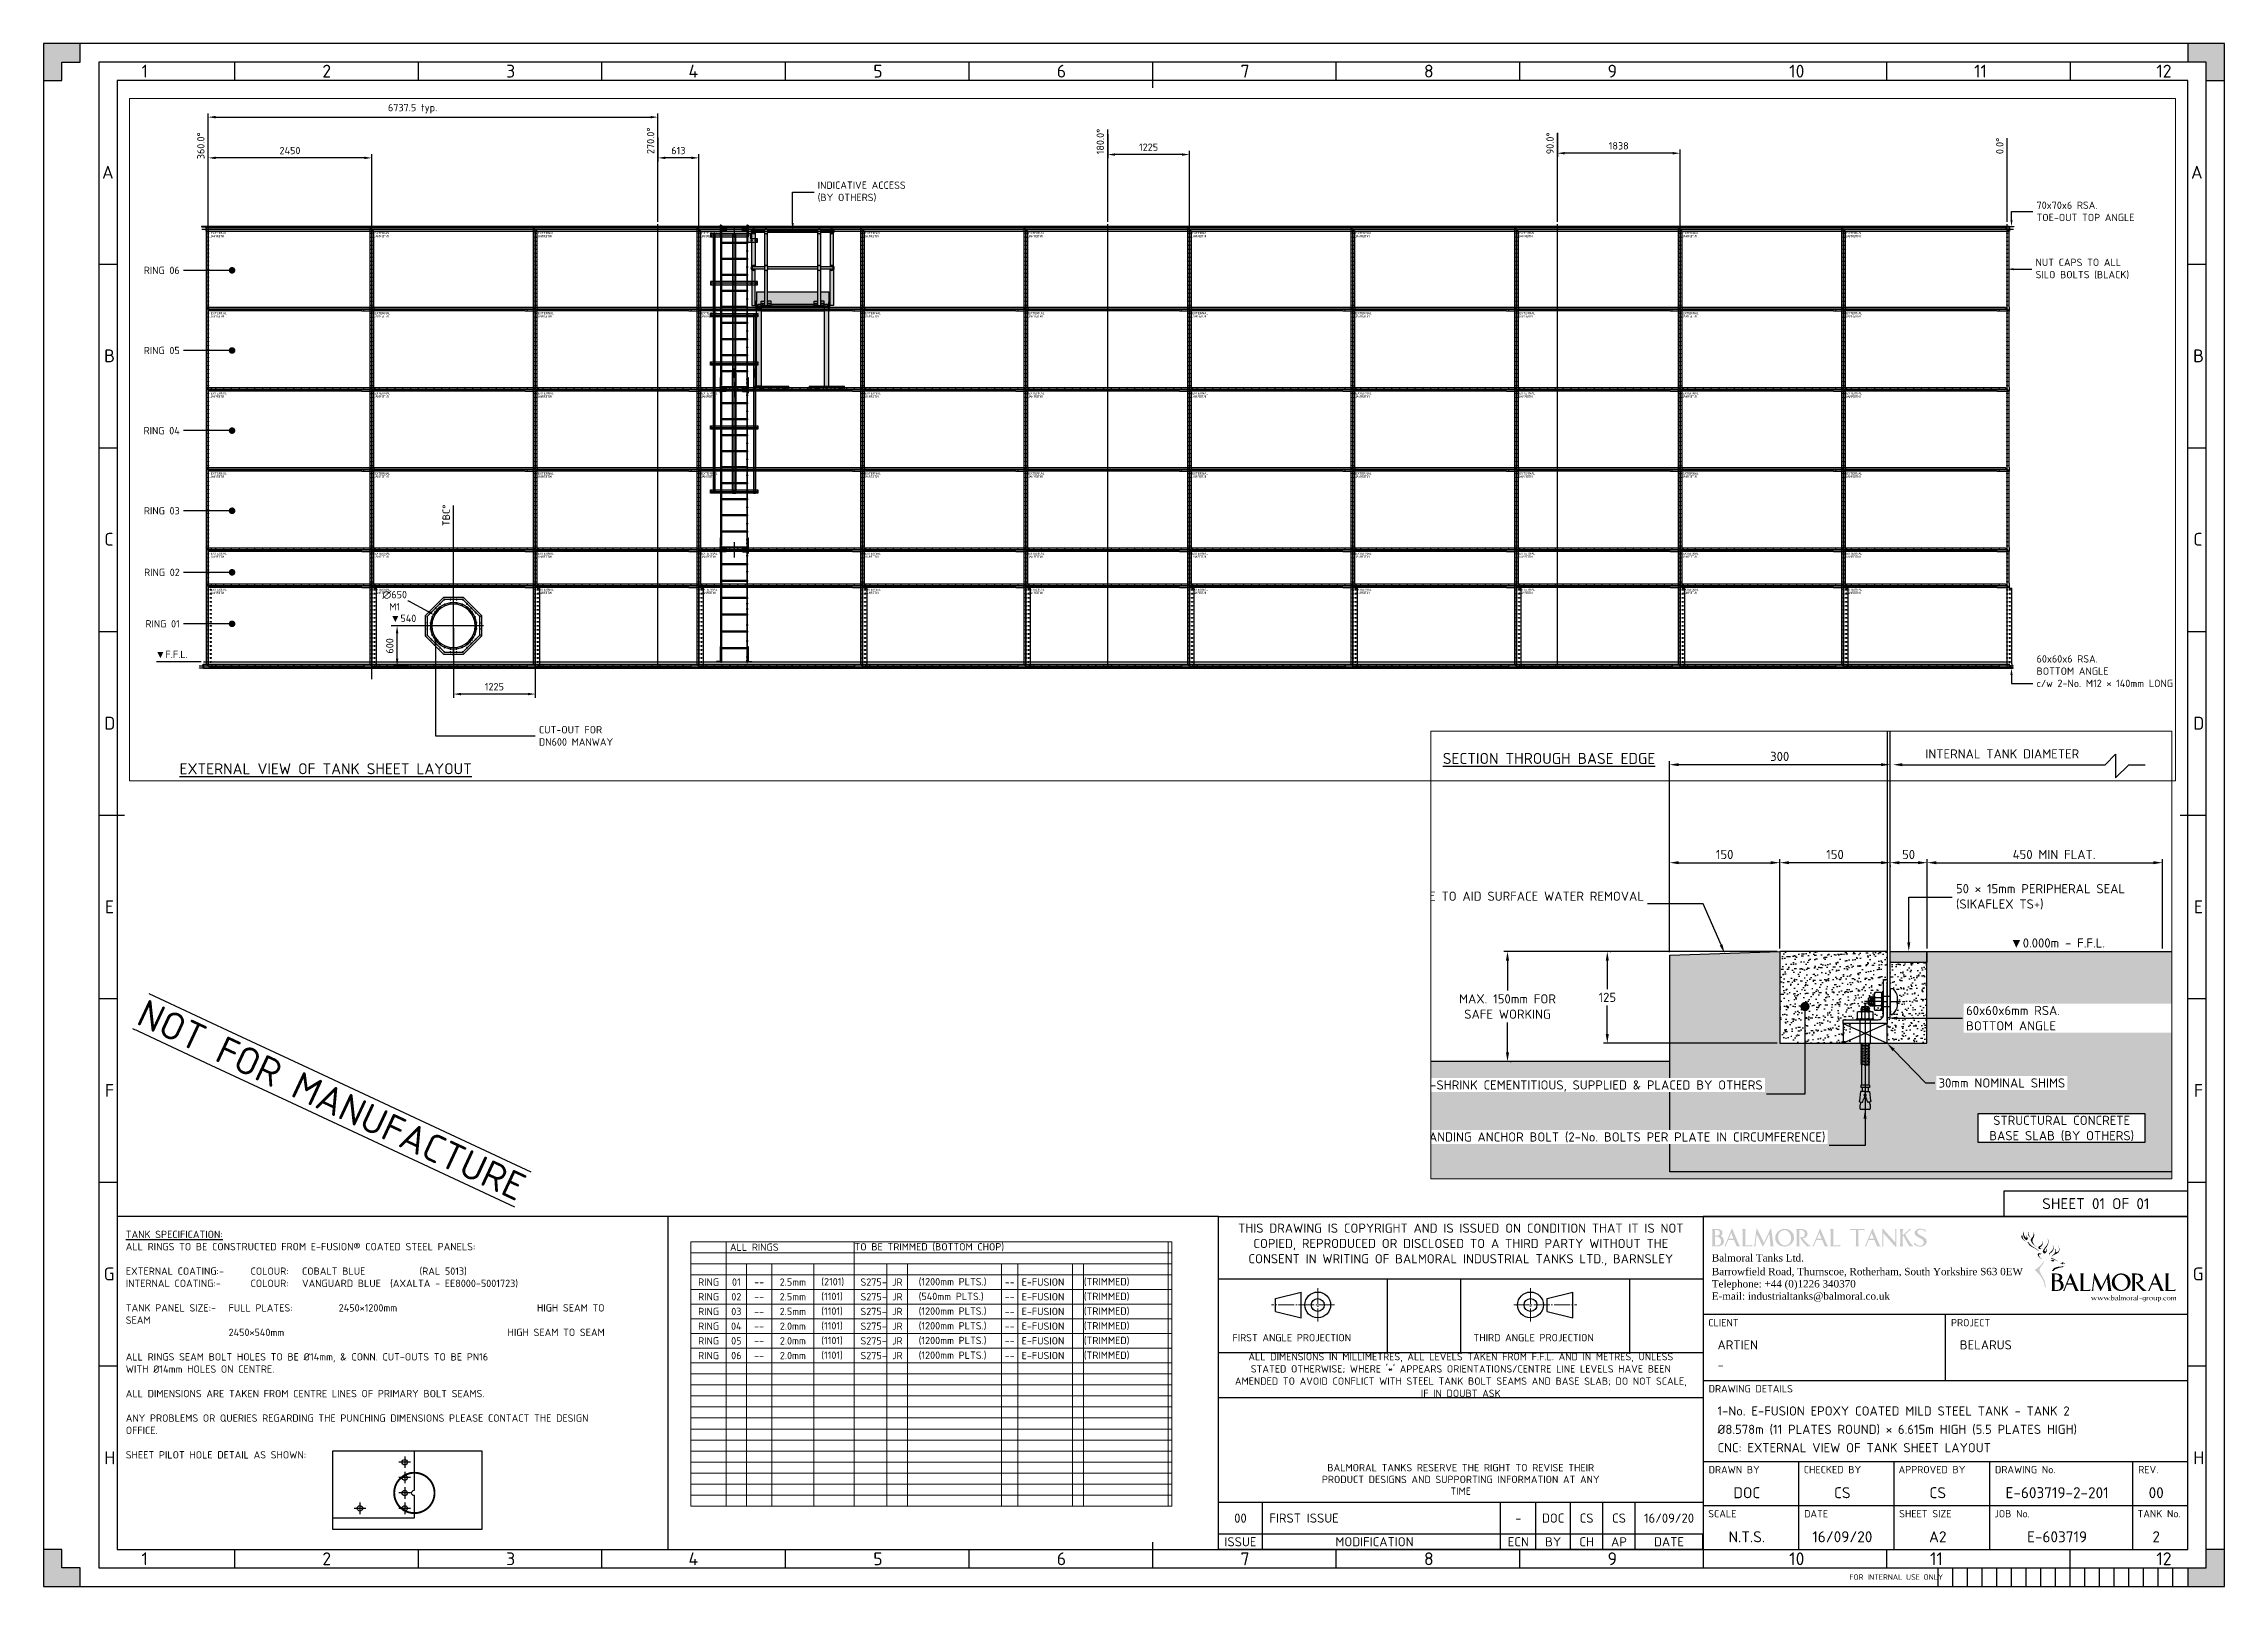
# Paper-space layout '201' of a CAD drawing. Header units: millimetres. Extents: x 0 to 594, y 0 to 420.
# The model-space entities are those that its viewports show. They can reach past a viewport. Long polylines and large blocks are cut down to what shows.
import ezdxf
from ezdxf import colors
from ezdxf.entities.mleader import LeaderData, LeaderLine
from ezdxf.enums import TextEntityAlignment as Align
from ezdxf.math import Vec2, Vec3

# ---------------------------------------------------------------- set-up
doc = ezdxf.new("R2010")
doc.units = ezdxf.units.MM
doc.header["$PDMODE"] = 4
for name, pattern in [('CENTER', [50.8, 31.75, -6.35, 6.35, -6.35]), ('CENTER2', [28.575, 19.05, -3.175, 3.175, -3.175]), ('HIDDEN', [0.375, 0.25, -0.125]), ('HIDDEN2', [4.7625, 3.175, -1.5875]), ('Long Dash Dotted', [11.59, 9.12, -1.14, 0.19, -1.14])]:
    doc.linetypes.add(name, pattern=pattern)
doc.layers.get('Defpoints').update_dxf_attribs({"color": 9})
doc.layers.add('BALMORAL Centerline (ISO)', color=1, linetype='Continuous', lineweight=18, true_color=0xff0000)
for name, color, linetype in [('Bolt Holes', 7, 'Continuous'), ('CENTRE', 1, 'CENTER'), ('CENTRELINE', 1, 'CENTER'), ('X 0001 M', 7, 'Continuous'), ('X 0059 M - Connection Bolt Main', 7, 'Continuous'), ('X 0203 M', 7, 'Continuous'), ('X 0360 M', 7, 'Continuous'), ('X 0377 M', 7, 'Continuous'), ('X 0378 M', 7, 'Continuous'), ('X 0515 M', 7, 'Continuous'), ('X 0516 M', 7, 'Continuous'), ('X 0952 M', 7, 'Continuous'), ('X 1001 H', 8, 'HIDDEN'), ('X 1001 M', 8, 'HIDDEN2'), ('X 1104 M - Ladder Rung Hidden', 8, 'HIDDEN2'), ('X 1515 M', 8, 'HIDDEN'), ('X 1952 M', 8, 'HIDDEN'), ('X 2001 M', 1, 'CENTER2'), ('X 2106 M - Ladder Bracket Centre', 1, 'CENTER'), ('X 2515 M', 1, 'CENTER'), ('X 3001 D', 5, 'Continuous'), ('X 3001 G', 112, 'Continuous'), ('X 4001 T', 7, 'Continuous'), ('X 5001 H', 8, 'Continuous'), ('X 5199 H - Ladder', 255, 'Continuous'), ('X 5199 H_LADDER', 255, 'Continuous'), ('X 5360 H', 8, 'Continuous'), ('X TITLE_FRAME', 7, 'Continuous')]:
    doc.layers.add(name, color=color, linetype=linetype)
doc.layers.add('Visible (ISO)', color=7, linetype='Continuous', lineweight=5)
doc.layers.add('X 2951 M', color=7, linetype='CENTER', true_color=0xe60000)
doc.layers.add('X 5999 H', color=7, linetype='Continuous', true_color=0xffffff)
doc.layers.add('X VPRT M', color=8, linetype='Continuous', plot=False)
doc.styles.add('BIT STD. 2.0', font='isocpeur.ttf', dxfattribs={"height": 2})
doc.styles.add('BIT STD. 2.5', font='isocpeur.ttf', dxfattribs={"height": 2.5})
doc.styles.add('BIT STD. 3.0', font='isocpeur.ttf', dxfattribs={"height": 3})
doc.styles.add('GG STD. 1.8', font='arial.ttf', dxfattribs={"height": 1.8})
doc.styles.add('TITLE', font='isocpeur.ttf')
doc.dimstyles.new('BIT STD. 2.0', dxfattribs={"dimtxt": 2, "dimasz": 2, "dimexe": 1, "dimexo": 0.625, "dimgap": 1, "dimtad": 1, "dimdec": 0, "dimdsep": 46, "dimtxsty": 'BIT STD. 2.0', "dimcen": 0, "dimadec": 0, "dimazin": 0, "dimtfac": 1, "dimtdec": 0, "dimtmove": 0, "dimatfit": 3, "dimfxl": 1, "dimtfill": 1, "dimlwd": -1, "dimlwe": -1, "dimarcsym": 0})
doc.dimstyles.new('BIT STD. 2.0.1', dxfattribs={"dimtxt": 2, "dimasz": 2, "dimexe": 1, "dimexo": 0.625, "dimgap": 1, "dimtad": 1, "dimtih": 1, "dimtoh": 1, "dimdec": 0, "dimdsep": 46, "dimtxsty": 'BIT STD. 2.0', "dimcen": 0, "dimadec": 0, "dimazin": 0, "dimtfac": 1, "dimtdec": 0, "dimtofl": 0, "dimtmove": 0, "dimatfit": 3, "dimfxl": 1, "dimtfill": 1, "dimlwd": -1, "dimlwe": -1, "dimarcsym": 0})
doc.dimstyles.new('BIT STD. 2.5', dxfattribs={"dimtxt": 2.5, "dimasz": 2.5, "dimexe": 1, "dimexo": 0.75, "dimgap": 1, "dimtad": 1, "dimdec": 0, "dimdsep": 46, "dimtxsty": 'BIT STD. 2.5', "dimcen": 0, "dimadec": 0, "dimazin": 0, "dimtfac": 1, "dimtdec": 0, "dimtmove": 0, "dimatfit": 3, "dimfxl": 1, "dimtfill": 1, "dimlwd": -1, "dimlwe": -1, "dimarcsym": 0})
doc.dimstyles.new('BIT STD. 2.5.1', dxfattribs={"dimtxt": 2, "dimasz": 2.5, "dimexe": 1, "dimexo": 0.75, "dimgap": 1, "dimtad": 1, "dimtih": 1, "dimtoh": 1, "dimdec": 0, "dimdsep": 46, "dimtxsty": 'BIT STD. 2.5', "dimcen": 0, "dimadec": 0, "dimazin": 0, "dimtfac": 1, "dimtdec": 0, "dimtofl": 0, "dimtmove": 0, "dimatfit": 3, "dimfxl": 1, "dimtfill": 1, "dimlwd": -1, "dimlwe": -1, "dimarcsym": 0})

psp = doc.layouts.new('201')

# ---------------------------------------------------------------- texts
at = {"insert": (37.05, 224.09), "char_height": 3, "attachment_point": 1, "style": 'BIT STD. 3.0'}
psp.add_mtext_dynamic_manual_height_columns('{\\LEXTERNAL VIEW OF TANK SHEET LAYOUT}', width=114.9474, gutter_width=10, heights=[0], dxfattribs=at)
at = {"layer": 'X TITLE_FRAME', "color": 7, "attachment_point": 1}
for s, insert, char_height in [('\\fISOCPEUR|b0|i0;\\W1.;1', (26.68, 414.26), 3.5), ('\\fISOCPEUR|b0|i0;\\W1.;2', (75.92, 414.26), 3.5), ('\\fISOCPEUR|b0|i0;\\W1.;3', (125.99, 414.26), 3.5), ('\\fISOCPEUR|b0|i0;\\W1.;4', (175.66, 414.25), 3.5), ('\\fISOCPEUR|b0|i0;\\W1.;5', (225.99, 414.25), 3.5), ('\\fISOCPEUR|b0|i0;\\W1.;6', (275.97, 414.26), 3.5), ('\\fISOCPEUR|b0|i0;\\W1.;7', (326.02, 414.25), 3.5), ('\\fISOCPEUR|b0|i0;\\W1.;8', (375.98, 414.26), 3.5), ('\\fISOCPEUR|b0|i0;\\W1.;9', (425.99, 414.26), 3.5), ('\\fISOCPEUR|b0|i0;\\W1.;10', (475.46, 414.26), 3.5), ('\\fISOCPEUR|b0|i0;\\W1.;11', (525.81, 414.26), 3.5), ('\\fISOCPEUR|b0|i0;\\W1.;12', (575.46, 414.26), 3.5), ('\\fISOCPEUR|b0|i0;\\W1.;A', (15.92, 386.75), 3.5), ('\\fISOCPEUR|b0|i0;\\W1.;A', (584.92, 386.75), 3.5), ('\\fISOCPEUR|b0|i0;\\W1.;B', (16.48, 336.75), 3.5), ('\\fISOCPEUR|b0|i0;\\W1.;B', (585.48, 336.75), 3.5), ('\\fISOCPEUR|b0|i0;\\W1.;C', (16.53, 286.81), 3.5), ('\\fISOCPEUR|b0|i0;\\W1.;C', (585.53, 286.81), 3.5), ('\\fISOCPEUR|b0|i0;\\W1.;D', (16.49, 236.75), 3.5), ('\\fISOCPEUR|b0|i0;\\W1.;D', (585.49, 236.75), 3.5), ('\\fISOCPEUR|b0|i0;\\W1.;E', (16.68, 186.75), 3.5), ('\\fISOCPEUR|b0|i0;\\W1.;E', (585.68, 186.75), 3.5), ('\\fISOCPEUR|b0|i0;\\W1.;F', (16.7, 136.75), 3.5), ('\\fISOCPEUR|b0|i0;\\W1.;F', (585.7, 136.75), 3.5), ('\\fISOCPEUR|b0|i0;\\W1.;G', (16.37, 86.81), 3.5), ('\\fISOCPEUR|b0|i0;\\W1.;G', (585.37, 86.81), 3.5), ('\\fISOCPEUR|b0|i0;\\W1.;CLIENT', (453.43, 72.79), 2), ('{\\fISOCPEUR|b0|i0|c0|p34;PROJECT}', (519.53, 72.79), 2), ('{\\fISOCPEUR|b0|i0|c0|p34;FIRST ANGLE PROJECTION}', (323.82, 68.71), 2), ('{\\fISOCPEUR|b0|i0|c0|p34;THIRD ANGLE PROJECTION}', (389.48, 68.71), 2), ('{\\fISOCPEUR|b0|i0|c0|p34;DRAWING DETAILS}', (453.53, 54.79), 2), ('\\fISOCPEUR|b0|i0;\\W1.;H', (16.51, 36.75), 3.5), ('\\fISOCPEUR|b0|i0;\\W1.;H', (585.51, 36.75), 3.5), ('\\fISOCPEUR|b0|i0;\\W1.;DRAWN BY', (453.53, 32.75), 2), ('\\fISOCPEUR|b0|i0;\\W1.;CHECKED BY', (479.43, 32.79), 2), ('\\fISOCPEUR|b0|i0;\\W1.;APPROVED BY', (505.25, 32.79), 2), ('\\fISOCPEUR|b0|i0;\\W1.;DRAWING No.', (531.53, 32.79), 2), ('{\\fISOCPEUR|b0|i0|c0|p34;REV.}', (570.53, 32.79), 2), ('\\fISOCPEUR|b0|i0;\\W1.;SCALE', (453.41, 20.79), 2), ('\\fISOCPEUR|b0|i0;\\W1.;DATE', (479.53, 20.75), 2), ('\\fISOCPEUR|b0|i0;\\W1.;SHEET SIZE', (505.41, 20.79), 2), ('\\fISOCPEUR|b0|i0;\\W1.;JOB No.', (531.35, 20.79), 2), ('{\\fISOCPEUR|b0|i0|c0|p34;TANK No.}', (570.35, 20.79), 2), ('\\fISOCPEUR|b0|i0;\\W1.;1', (26.68, 9.26), 3.5), ('\\fISOCPEUR|b0|i0;\\W1.;2', (75.92, 9.26), 3.5), ('\\fISOCPEUR|b0|i0;\\W1.;3', (125.99, 9.26), 3.5), ('\\fISOCPEUR|b0|i0;\\W1.;4', (175.66, 9.25), 3.5), ('\\fISOCPEUR|b0|i0;\\W1.;5', (225.99, 9.25), 3.5), ('\\fISOCPEUR|b0|i0;\\W1.;6', (275.97, 9.26), 3.5), ('\\fISOCPEUR|b0|i0;\\W1.;7', (326.02, 9.25), 3.5), ('\\fISOCPEUR|b0|i0;\\W1.;8', (375.98, 9.26), 3.5), ('\\fISOCPEUR|b0|i0;\\W1.;9', (425.99, 9.26), 3.5), ('\\fISOCPEUR|b0|i0;\\W1.;10', (475.46, 9.26), 3.5), ('\\fISOCPEUR|b0|i0;\\W1.;11', (513.81, 9.26), 3.5), ('\\fISOCPEUR|b0|i0;\\W1.;12', (575.46, 9.26), 3.5), ('\\fISOCPEUR|b0|i0;\\W1.;FOR INTERNAL USE ONLY', (491.86, 3.28), 1.4986)]:
    psp.add_mtext(s, dxfattribs=dict(at, insert=insert, char_height=char_height))
at = {"layer": 'X TITLE_FRAME', "color": 1, "insert": (558.98, 104.19), "char_height": 3, "width": 30.4839, "attachment_point": 5, "style": 'BIT STD. 3.0'}
psp.add_mtext('SHEET 01 OF 01', dxfattribs=at)
at = {"layer": 'X TITLE_FRAME', "color": 7, "insert": (386.02, 93.06), "char_height": 2.5, "width": 123.3872, "attachment_point": 5, "style": 'TITLE'}
psp.add_mtext('THIS DRAWING IS COPYRIGHT AND IS ISSUED ON CONDITION THAT IT IS NOT COPIED, REPRODUCED OR DISCLOSED TO A THIRD PARTY WITHOUT THE CONSENT IN WRITING OF BALMORAL INDUSTRIAL TANKS LTD., BARNSLEY', dxfattribs=at)
at = {"layer": 'X TITLE_FRAME', "insert": (386.02, 57.54), "char_height": 2, "width": 125.92, "attachment_point": 5, "style": 'TITLE'}
psp.add_mtext("ALL DIMENSIONS IN MILLIMETRES, ALL LEVELS TAKEN FROM F.F.L. AND IN METRES, UNLESS STATED OTHERWISE; WHERE '{\\C1;*}' APPEARS ORIENTATIONS/CENTRE LINE LEVELS HAVE BEEN AMENDED TO AVOID CONFLICT WITH STEEL TANK BOLT SEAMS AND BASE SLAB; DO NOT SCALE, IF IN DOUBT ASK", dxfattribs=at)

msp = doc.modelspace()

# ---------------------------------------------------------------- texts
at = {"layer": 'X 4001 T', "color": 0, "insert": (10591.2977, -6439.9225), "char_height": 12.5, "attachment_point": 1, "style": 'BIT STD. 2.5'}
msp.add_mtext_dynamic_manual_height_columns('INTERNAL TANK DIAMETER', width=287.199259, gutter_width=50, heights=[0], dxfattribs=at)

# ---------------------------------------------------------------- blocks, each defined once
blk = doc.blocks.new('*U7')
for p, q in [((0, 8.6), (131.98, 8.6)), ((12, 0), (12, 8.6)), ((76.86, 0), (76.86, 8.6)), ((86.48, 0), (86.48, 8.6)), ((95.86, 0), (95.86, 8.6)), ((104.71, 0), (104.71, 8.6)), ((113.49, 0), (113.49, 8.6))]:
    blk.add_line(p, q)
at = {"style": 'TITLE'}
for tag, p in [('REV', (6, 4.3)), ('ECN', (81.67, 4.3)), ('BY', (91.17, 4.3)), ('CH', (100.28, 4.3)), ('APP', (109.1, 4.3)), ('DATE', (122.73, 4.3))]:
    blk.add_attdef(tag, text='', height=2.5, dxfattribs=at).set_placement(p, align=Align.MIDDLE_CENTER)
blk.add_attdef('REVISION-DESCRIPTION_001', (13.86, 3.05), '', height=2.5, dxfattribs=at)
blk = doc.blocks.new('A$C2CF52A1C')
blk.add_blockref('*U7', (0, 0)).add_auto_attribs({'REV': '00', 'REVISION-DESCRIPTION_001': 'FIRST ISSUE', 'ECN': '-', 'BY': 'DOC', 'CH': 'CS', 'APP': 'CS', 'DATE': '16/09/20'})
blk = doc.blocks.new('REVISION A2')
at = {"layer": 'X TITLE_FRAME'}
for p, q in [((452.02, -94.34), (584, -94.34)), ((452.02, -98.62), (452.02, -94.34)), ((452.02, -94.34), (584, -94.34)), ((464.02, -98.62), (464.02, -94.34)), ((528.88, -98.62), (528.88, -94.34)), ((538.51, -98.62), (538.51, -94.34)), ((547.88, -98.62), (547.88, -94.34)), ((556.74, -98.62), (556.74, -94.34)), ((565.51, -98.62), (565.51, -94.34)), ((584, -98.62), (584, -94.34)), ((452.02, -98.62), (584, -98.62))]:
    blk.add_line(p, q, dxfattribs=at)
at = {"layer": 'X TITLE_FRAME', "color": 7, "char_height": 2.5, "attachment_point": 5, "style": 'TITLE'}
for s, insert in [('\\fISOCPEUR|b0|i0;\\W1.;ISSUE', (458.02, -96.48)), ('\\fISOCPEUR|b0|i0;\\W1.;MODIFICATION', (494.52, -96.48)), ('\\fISOCPEUR|b0|i0;\\W1.;ECN', (533.69, -96.48)), ('BY', (543.19, -96.48)), ('\\fISOCPEUR|b0|i0;\\W1.;CH', (552.31, -96.48)), ('\\fISOCPEUR|b0|i0;\\W1.;AP', (561.12, -96.48)), ('\\fISOCPEUR|b0|i0;\\W1.;DATE', (574.75, -96.48))]:
    blk.add_mtext(s, dxfattribs=dict(at, insert=insert))
blk = doc.blocks.new('LOGO A2')
at = {"layer": 'X TITLE_FRAME', "lineweight": 0}
h = blk.add_hatch(color=8, dxfattribs=at)
h.paths.add_polyline_path([(1137.15, 1001.51), (1137.59, 1001.51), (1138.75, 1001.73), (1137.15, 1001.79), (1137.15, 1003.37), (1137.57, 1003.37), (1138.63, 1003.45), (1138.09, 1003.58), (1137.5, 1003.63), (1136.33, 1003.63), (1136.4, 1003.46), (1136.42, 1003.33), (1136.44, 1003.17), (1136.44, 1002.98), (1136.44, 999.5), (1136.44, 999.33), (1136.42, 999.18), (1136.4, 999.05), (1137.15, 999.13)])
h.paths.add_polyline_path([(1139.38, 1001.12), (1139.21, 1001.38), (1138.75, 1001.73), (1137.59, 1001.51), (1138.11, 1001.45), (1138.52, 1001.16), (1138.75, 1000.8), (1138.84, 1000.21), (1138.8, 999.89), (1138.56, 999.41), (1138.32, 999.26), (1137.76, 999.13), (1137.15, 999.13), (1136.4, 999.05), (1136.33, 998.87), (1137.72, 998.87), (1137.82, 998.87), (1138.39, 998.94), (1138.47, 998.96), (1138.99, 999.18), (1139.04, 999.2), (1139.42, 999.59), (1139.49, 999.69), (1139.6, 1000.26), (1139.55, 1000.62)])
h.paths.add_polyline_path([(1139.23, 1002.55), (1139.23, 1002.59), (1139.08, 1003.11), (1138.65, 1003.46), (1137.57, 1003.37), (1137.93, 1003.3), (1138.24, 1003.13), (1138.45, 1002.87), (1138.52, 1002.47), (1138.3, 1001.99), (1138.3, 1001.96), (1137.78, 1001.79), (1137.15, 1001.79), (1138.75, 1001.73), (1139.1, 1002.07)])
h.paths.add_polyline_path([(1140.79, 1000.62), (1142.36, 1000.62), (1140.94, 1000.97), (1141.59, 1002.55), (1141.87, 1003.69), (1141.74, 1003.69), (1140.05, 999.54), (1139.88, 999.2), (1139.68, 998.87), (1140.07, 998.87)])
h.paths.add_polyline_path([(1141.87, 1003.69), (1141.59, 1002.55), (1142.23, 1000.97), (1140.94, 1000.97), (1142.36, 1000.62), (1143.1, 998.87), (1144.07, 998.87), (1143.9, 999.07), (1143.77, 999.24), (1143.66, 999.41), (1143.55, 999.65)])
h.paths.add_polyline_path([(1145.42, 1002.96), (1145.44, 1003.3), (1145.52, 1003.63), (1144.57, 1003.63), (1144.68, 1003.3), (1144.7, 1002.96), (1144.7, 999.5), (1144.68, 999.18), (1144.57, 998.87), (1145.42, 999.13)])
h.paths.add_polyline_path([(1147.43, 999.35), (1147.08, 999.2), (1146.71, 999.13), (1145.42, 999.13), (1144.57, 998.87), (1147.28, 998.87)])
h.paths.add_polyline_path([(1148.55, 1002.22), (1148.64, 1003.69), (1148.47, 1003.69), (1147.97, 999.63), (1147.9, 999.24), (1147.77, 998.87), (1148.21, 998.87), (1148.21, 998.98), (1148.21, 999.11), (1148.21, 999.39), (1148.23, 999.65)])
h.paths.add_polyline_path([(1148.64, 1003.69), (1148.55, 1002.22), (1150.15, 998.87), (1150.48, 999.91)])
h.paths.add_polyline_path([(1151.95, 1002.27), (1152.49, 1003.69), (1152.29, 1003.69), (1150.48, 999.91), (1150.15, 998.87), (1150.3, 998.87)])
h.paths.add_polyline_path([(1152.49, 1003.69), (1151.95, 1002.27), (1152.25, 999.72), (1152.27, 999.5), (1152.29, 999.28), (1152.27, 999.09), (1152.25, 998.87), (1153.18, 998.87), (1153.07, 999.24), (1153.01, 999.63)])
h.paths.add_polyline_path([(1154.36, 1001.39), (1154.38, 1001.59), (1154.49, 1002.13), (1154.55, 1002.28), (1154.85, 1002.76), (1154.94, 1002.86), (1155.42, 1003.17), (1155.59, 1003.23), (1156.15, 1003.32), (1155.18, 1003.47), (1154.81, 1003.27), (1154.38, 1002.95), (1154.1, 1002.63), (1153.79, 1002.15), (1153.64, 1001.74), (1153.58, 1001.18), (1153.62, 1000.72), (1153.79, 1000.2), (1153.97, 999.88), (1154.36, 999.47), (1154.66, 999.23), (1155.16, 998.99), (1155.54, 998.89), (1156.11, 998.82), (1156.54, 998.86), (1157.08, 999.02), (1156.15, 999.12), (1155.63, 999.25), (1155.18, 999.56), (1154.81, 999.97), (1154.55, 1000.44), (1154.42, 1000.85), (1154.36, 1001.26)])
h.paths.add_polyline_path([(1158.64, 1000.72), (1158.7, 1001.29), (1158.66, 1001.76), (1158.48, 1002.28), (1158.29, 1002.6), (1157.92, 1003.01), (1157.62, 1003.23), (1157.1, 1003.49), (1156.69, 1003.6), (1156.15, 1003.64), (1155.72, 1003.62), (1155.18, 1003.47), (1156.15, 1003.32), (1156.65, 1003.21), (1157.1, 1002.91), (1157.47, 1002.47), (1157.73, 1002.02), (1157.86, 1001.61), (1157.9, 1001.2), (1157.92, 1001.13), (1157.92, 1001.07), (1157.9, 1000.85), (1157.79, 1000.31), (1157.75, 1000.16), (1157.45, 999.71), (1157.34, 999.6), (1156.88, 999.28), (1156.69, 999.21), (1156.15, 999.12), (1157.08, 999.02), (1157.47, 999.19), (1157.9, 999.53), (1158.18, 999.82), (1158.48, 1000.31)])
h.paths.add_polyline_path([(1160.12, 1003.34), (1160.28, 1003.34), (1161.77, 1003.36), (1161.68, 1003.4), (1161.14, 1003.58), (1161.01, 1003.6), (1160.45, 1003.62), (1159.28, 1003.62), (1159.39, 1003.3), (1159.41, 1002.93), (1159.41, 999.56), (1159.39, 999.21), (1159.28, 998.86), (1160.23, 998.86), (1160.15, 999.21), (1160.12, 999.56)])
h.paths.add_polyline_path([(1161.05, 1001.09), (1161.53, 1001.18), (1161.96, 1001.42), (1162.26, 1001.76), (1162.37, 1002.26), (1162.37, 1002.45), (1162.2, 1002.95), (1162.18, 1002.99), (1161.77, 1003.36), (1160.28, 1003.34), (1160.82, 1003.32), (1161.25, 1003.12), (1161.55, 1002.76), (1161.64, 1002.22), (1161.57, 1001.85), (1161.38, 1001.57), (1161.1, 1001.37), (1160.73, 1001.31), (1160.32, 1001.29), (1160.53, 1000.92), (1160.86, 1000.44), (1161.2, 1000.01), (1161.49, 999.69), (1161.85, 999.28), (1162.24, 998.86), (1163.32, 998.86), (1163.09, 999.06), (1162.65, 999.38), (1162.52, 999.49), (1162.09, 999.88), (1161.98, 999.99), (1161.59, 1000.42), (1161.42, 1000.62)])
h.paths.add_polyline_path([(1164.79, 1000.62), (1166.37, 1000.62), (1164.95, 1000.96), (1165.59, 1002.54), (1165.87, 1003.68), (1165.75, 1003.68), (1164.06, 999.53), (1163.89, 999.19), (1163.67, 998.86), (1164.08, 998.86)])
h.paths.add_polyline_path([(1165.87, 1003.68), (1165.59, 1002.54), (1166.22, 1000.96), (1164.95, 1000.96), (1166.37, 1000.62), (1167.11, 998.86), (1168.08, 998.86), (1167.91, 999.06), (1167.78, 999.21), (1167.67, 999.41), (1167.54, 999.64)])
h.paths.add_polyline_path([(1169.38, 1002.95), (1169.4, 1003.3), (1169.49, 1003.62), (1168.54, 1003.62), (1168.62, 1003.3), (1168.67, 1002.95), (1168.67, 999.49), (1168.65, 999.17), (1168.54, 998.86), (1169.38, 999.12)])
h.paths.add_polyline_path([(1171.39, 999.34), (1171.04, 999.19), (1170.66, 999.12), (1169.38, 999.12), (1168.54, 998.86), (1171.24, 998.86)])
h.paths.add_polyline_path([(1176.25, 1003.35), (1175.56, 1003.35), (1175.56, 999.51), (1175.54, 999.17), (1175.44, 998.86), (1176.37, 998.86), (1176.28, 999.15), (1176.25, 999.46)])
h.paths.add_polyline_path([(1177.8, 1003.61), (1174.01, 1003.61), (1173.82, 1003.16), (1174.15, 1003.28), (1174.51, 1003.35), (1175.56, 1003.35), (1176.25, 1003.35), (1177.3, 1003.35)])
h.paths.add_polyline_path([(1177.8, 1003.61), (1177.3, 1003.35), (1177.66, 1003.28), (1177.99, 1003.16)])
h.paths.add_polyline_path([(1179.19, 1000.96), (1179.83, 1002.54), (1180.12, 1003.68), (1180, 1003.68), (1178.3, 999.53), (1178.14, 999.17), (1177.92, 998.86), (1178.33, 998.86), (1179.04, 1000.63), (1180.62, 1000.63)])
h.paths.add_polyline_path([(1180.12, 1003.68), (1179.83, 1002.54), (1180.48, 1000.96), (1179.19, 1000.96), (1180.62, 1000.63), (1181.36, 998.86), (1182.31, 998.86), (1182.17, 999.06), (1182.03, 999.22), (1181.91, 999.41), (1181.81, 999.65)])
h.paths.add_polyline_path([(1182.98, 1002.54), (1182.88, 1003.75), (1182.74, 1003.75), (1182.74, 999.34), (1182.67, 998.86), (1183.05, 998.86), (1183, 999.1), (1182.98, 999.34)])
h.paths.add_polyline_path([(1182.88, 1003.75), (1182.98, 1002.54), (1186.37, 998.72), (1186.27, 999.94)])
h.paths.add_polyline_path([(1186.53, 1003.16), (1186.56, 1003.4), (1186.6, 1003.64), (1186.2, 1003.64), (1186.25, 1003.4), (1186.27, 1003.16), (1186.27, 999.94), (1186.37, 998.72), (1186.53, 998.72)])
h.paths.add_polyline_path([(1188.32, 1001.58), (1188.42, 1001.68), (1188.51, 1001.75), (1188.32, 1001.92), (1188.32, 1002.92), (1188.35, 1003.28), (1188.44, 1003.61), (1187.49, 1003.61), (1187.58, 1003.28), (1187.61, 1002.92), (1187.61, 999.56), (1187.58, 999.2), (1187.49, 998.86), (1188.44, 998.86), (1188.35, 999.2), (1188.32, 999.56)])
h.paths.add_polyline_path([(1189.23, 1001.63), (1188.97, 1002.13), (1190.59, 1003.61), (1190.09, 1003.61), (1189.78, 1003.25), (1189.44, 1002.94), (1188.32, 1001.92), (1188.51, 1001.75), (1188.66, 1001.49), (1188.92, 1000.99), (1189.04, 1000.8), (1189.3, 1000.3), (1189.42, 1000.08), (1189.71, 999.58), (1189.85, 999.34), (1190.18, 998.86), (1191.26, 998.86), (1190.99, 999.1), (1190.59, 999.56), (1190.3, 999.91), (1189.99, 1000.39), (1189.73, 1000.8), (1189.42, 1001.27)])
h.paths.add_polyline_path([(1193.28, 1001.8), (1192.97, 1001.94), (1192.64, 1002.18), (1192.38, 1002.47), (1192.28, 1002.8), (1192.38, 1003.09), (1192.59, 1003.3), (1192.88, 1003.42), (1193.16, 1003.47), (1193.83, 1003.61), (1193.69, 1003.64), (1193.12, 1003.71), (1192.59, 1003.64), (1192.09, 1003.42), (1191.69, 1003.06), (1191.52, 1002.54), (1191.52, 1002.51), (1191.71, 1001.99), (1191.73, 1001.97), (1192.19, 1001.58), (1192.28, 1001.51), (1192.78, 1001.25), (1192.9, 1001.18), (1193.4, 1000.92), (1193.45, 1000.89), (1193.88, 1000.51), (1194.07, 1000.03), (1194, 999.63), (1193.78, 999.32), (1193.45, 999.13), (1193.07, 999.06), (1192.23, 998.94), (1192.5, 998.86), (1193.07, 998.82), (1193.12, 998.82), (1193.69, 998.89), (1193.74, 998.91), (1194.26, 999.15), (1194.29, 999.17), (1194.67, 999.58), (1194.71, 999.65), (1194.83, 1000.2), (1194.83, 1000.22), (1194.69, 1000.77), (1194.67, 1000.77), (1194.29, 1001.2), (1194.29, 1001.23), (1193.78, 1001.51), (1193.78, 1001.54)])
h.paths.add_polyline_path([(1192.14, 999.34), (1191.73, 999.65), (1191.35, 999.96), (1191.45, 999.29), (1191.71, 999.15), (1192.23, 998.94), (1193.07, 999.06), (1192.59, 999.13)])
h.paths.add_polyline_path([(1194.48, 1003.35), (1194.36, 1003.4), (1193.83, 1003.61), (1193.16, 1003.47), (1193.55, 1003.42), (1193.93, 1003.28), (1194.26, 1003.06), (1194.55, 1002.8)], flags=17)
at = {"layer": 'X TITLE_FRAME'}
for color, points in [(256, [(1220.73, 1001.9), (1220.66, 1001.84), (1220.6, 1001.68), (1220.66, 1001.33), (1220.93, 1000.87), (1221.26, 1000.54), (1221.64, 1000.31), (1221.93, 1000.15), (1221.7, 1000.31), (1221.44, 1000.51), (1221.11, 1000.96), (1220.99, 1001.32), (1220.98, 1001.62), (1220.89, 1001.83)]), (256, [(1221.41, 1003.04), (1221.31, 1002.94), (1221.13, 1002.53), (1221.09, 1002.23), (1221.19, 1001.62), (1221.44, 1001.04), (1221.74, 1000.71), (1222.1, 1000.55), (1222.41, 1000.89), (1222.36, 1001.1), (1221.93, 1001.23), (1221.73, 1001.35), (1221.41, 1001.84), (1221.28, 1002.5), (1221.37, 1002.97)]), (256, [(1222.23, 1000.11), (1222.15, 1000.11), (1222.09, 1000.09), (1222.17, 1000.08), (1222.28, 1000.03), (1222.51, 999.74), (1222.68, 999.4), (1222.91, 999.12), (1223.29, 998.83), (1223.74, 998.59), (1224.26, 998.33), (1224.82, 997.98), (1225.32, 997.63), (1225.63, 997.42), (1225.35, 997.66), (1224.89, 998.05), (1224.47, 998.37), (1224.05, 998.63), (1223.53, 998.94), (1223.19, 999.22), (1222.56, 999.99), (1222.41, 1000.09)]), (256, [(1222.46, 1002.89), (1222.51, 1002.84), (1222.59, 1002.5), (1222.56, 1002.32), (1222.52, 1002.01), (1222.52, 1001.9), (1222.67, 1001.58), (1222.91, 1001.32), (1223.08, 1001.2), (1223.14, 1001.16), (1222.94, 1001.42), (1222.77, 1001.8), (1222.72, 1002.06), (1222.74, 1002.43), (1222.74, 1002.5), (1222.61, 1002.81)]), (256, [(1223.75, 1002.88), (1223.84, 1002.78), (1223.89, 1002.63), (1223.95, 1002.45), (1223.97, 1002.23), (1223.79, 1001.59), (1223.37, 1001.09), (1223.22, 1000.84), (1223.14, 1000.54), (1223.65, 999.6), (1223.69, 999.56), (1224.5, 998.91), (1224.82, 998.69), (1224.01, 999.4), (1223.63, 1000.29), (1223.68, 1000.65), (1223.76, 1000.91), (1224, 1001.32), (1224.14, 1001.96), (1224.1, 1002.33), (1223.98, 1002.62), (1223.82, 1002.81)]), (256, [(1226.31, 1000.38), (1226.38, 999.95), (1226.05, 999.17), (1225.73, 999.05), (1225.34, 998.83), (1225.21, 998.55), (1225.35, 998.23), (1225.97, 998.24), (1225.67, 998.49), (1225.86, 998.75), (1226.21, 999.01), (1226.41, 999.41), (1226.45, 999.8), (1226.38, 1000.24)]), (256, [(1226.38, 998.34), (1226.31, 998.31), (1225.97, 998.24), (1225.35, 998.23), (1225.71, 998.11), (1226.18, 998.23)]), (256, [(1227.72, 1001.07), (1227.82, 1000.83), (1227.93, 1000.28), (1227.8, 999.64), (1227.42, 999.01), (1227.02, 998.53), (1226.48, 997.69), (1226.45, 997.52), (1226.61, 997.09), (1226.99, 996.91), (1227.49, 997.35), (1227.06, 997.45), (1226.86, 997.66), (1227.12, 998.23), (1227.41, 998.57), (1227.85, 999.34), (1228.03, 1000.15), (1227.9, 1000.8)]), (256, [(1229.17, 999.17), (1229.24, 998.99), (1229.33, 998.68), (1229.23, 998.18), (1228.97, 997.72), (1228.65, 997.45), (1228.2, 997.04), (1228.14, 996.84), (1228.23, 996.52), (1228.32, 996.39), (1228.3, 996.44), (1228.27, 996.65), (1228.33, 996.88), (1228.6, 997.1), (1228.92, 997.3), (1229.31, 997.85), (1229.46, 998.5), (1229.31, 998.99)]), (256, [(1229.64, 998.21), (1229.6, 998.2), (1229.64, 998.2), (1229.82, 997.98), (1229.89, 997.62), (1229.86, 997.33), (1229.57, 996.85), (1229.15, 996.48), (1228.88, 996.16), (1228.81, 995.99), (1228.86, 996.07), (1229.24, 996.42), (1229.75, 996.67), (1230.25, 996.88), (1230.28, 997.3), (1230.15, 997.35), (1230.05, 997.43), (1230.02, 997.75), (1229.95, 998.01), (1229.8, 998.17)]), (256, [(1230.6, 998.88), (1230.77, 998.69), (1230.96, 998.18), (1230.86, 997.76), (1230.56, 997.42), (1230.28, 997.3), (1230.25, 996.88), (1230.79, 997.32), (1231.1, 998.11), (1230.76, 998.79)]), (256, [(1226.71, 995.03), (1226.61, 994.76), (1225.99, 993.85), (1225.67, 993.53), (1224.86, 992.87), (1224.49, 992.66), (1224.33, 992.46), (1224.4, 992.32), (1225.21, 991.54), (1225.27, 991.48), (1225.95, 990.61), (1226.12, 990.34), (1226.67, 989.33), (1226.86, 988.79), (1227.04, 987.69), (1227.04, 987.68), (1227.02, 987.2), (1226.93, 986.9), (1227.23, 987.95), (1227.23, 988.08), (1227.06, 989.2), (1227.06, 989.23), (1226.61, 990.25), (1226.55, 990.34), (1225.99, 991.32), (1225.95, 991.39), (1225.51, 992.39), (1225.5, 992.49), (1225.77, 993.1), (1226.47, 994.01), (1226.6, 994.18), (1226.7, 994.51), (1226.73, 994.8)]), (256, [(1225.4, 997.1), (1225.31, 996.98), (1225.25, 996.88), (1225.87, 996.9), (1225.61, 997)]), (256, [(1229.17, 995.18), (1228.72, 995.06), (1228.58, 994.92), (1228.73, 994.92), (1228.88, 994.85), (1229.07, 994.77), (1229.25, 994.76), (1229.53, 994.85), (1229.57, 994.93), (1229.47, 995.11)]), (256, [(1228.71, 995.83), (1228.68, 995.73), (1228.76, 995.55), (1228.98, 995.41), (1229.33, 995.32), (1229.59, 995.29), (1230.09, 995.02), (1230.37, 994.89), (1230.96, 994.76), (1230.69, 994.82), (1230.35, 994.96), (1229.99, 995.18), (1229.66, 995.42), (1229.11, 995.64), (1228.78, 995.73)]), (256, [(1232.43, 993.76), (1232.22, 993.59), (1231.48, 993.37), (1230.47, 993.3), (1229.67, 993.05), (1229.31, 992.74), (1228.94, 992.2), (1229.38, 992.2), (1229.64, 992.48), (1229.95, 992.71), (1230.99, 993.07), (1231.02, 993.07), (1231.84, 993.21), (1232.27, 993.56)]), (256, [(1231.34, 994.37), (1231.26, 994.28), (1231.35, 994.17), (1231.61, 994.24), (1231.49, 994.28)]), (256, [(1231.7, 994.27), (1231.61, 994.24), (1231.35, 994.17), (1231.55, 994.07), (1231.75, 994.01), (1231.8, 994.01), (1231.93, 994.14), (1232.04, 994.25), (1232.13, 994.27)]), (256, [(1231.45, 994.59), (1231.6, 994.51), (1231.73, 994.35), (1231.7, 994.27), (1232.13, 994.27), (1232.36, 994.18), (1232.48, 994.05), (1232.51, 993.96), (1232.51, 994.08), (1232.4, 994.35), (1232.17, 994.44), (1231.9, 994.51)]), (1, [(1230.04, 991.51), (1228.88, 991.51), (1228.94, 991.34), (1228.96, 991.21), (1228.98, 991.06), (1228.98, 990.86), (1228.98, 987.38), (1228.98, 987.21), (1228.96, 987.06), (1228.94, 986.93), (1229.7, 987.01), (1229.7, 989.39), (1230.13, 989.39), (1231.3, 989.61), (1229.7, 989.67), (1229.7, 991.25), (1230.11, 991.25), (1231.19, 991.34), (1231.17, 991.34), (1230.63, 991.47), (1230.6, 991.47)]), (1, [(1231.3, 989.61), (1230.13, 989.39), (1230.65, 989.33), (1231.06, 989.05), (1231.3, 988.68), (1231.38, 988.09), (1231.34, 987.77), (1231.1, 987.29), (1230.86, 987.14), (1230.3, 987.01), (1229.7, 987.01), (1228.94, 986.93), (1228.88, 986.75), (1230.26, 986.75), (1230.37, 986.75), (1230.93, 986.82), (1231.01, 986.84), (1231.53, 987.06), (1231.58, 987.08), (1231.97, 987.47), (1232.03, 987.58), (1232.14, 988.14), (1232.1, 988.5), (1231.92, 989), (1231.75, 989.26)]), (1, [(1231.19, 991.34), (1230.11, 991.25), (1230.47, 991.19), (1230.78, 991.01), (1230.99, 990.75), (1231.06, 990.36), (1231.06, 990.34), (1230.84, 989.87), (1230.84, 989.85), (1230.32, 989.67), (1229.7, 989.67), (1231.3, 989.61), (1231.64, 989.95), (1231.77, 990.43), (1231.77, 990.47), (1231.62, 990.99)]), (1, [(1234.12, 991.57), (1233.99, 991.57), (1232.31, 987.42), (1232.13, 987.08), (1231.94, 986.75), (1232.33, 986.75), (1233.04, 988.5), (1234.62, 988.5), (1233.19, 988.85), (1233.84, 990.43)]), (1, [(1234.12, 991.57), (1233.84, 990.43), (1234.49, 988.85), (1233.19, 988.85), (1234.62, 988.5), (1235.36, 986.75), (1236.33, 986.75), (1236.15, 986.95), (1236.03, 987.12), (1235.92, 987.29), (1235.81, 987.53)]), (1, [(1237.6, 991.51), (1236.65, 991.51), (1236.76, 991.19), (1236.78, 990.84), (1236.78, 987.38), (1236.76, 987.06), (1236.65, 986.75), (1237.5, 987.01), (1237.5, 990.84), (1237.52, 991.19)]), (1, [(1239.51, 987.23), (1239.16, 987.08), (1238.79, 987.01), (1237.5, 987.01), (1236.65, 986.75), (1239.35, 986.75)]), (1, [(1240.63, 991.57), (1240.46, 991.57), (1239.96, 987.51), (1239.89, 987.12), (1239.76, 986.75), (1240.2, 986.75), (1240.2, 986.86), (1240.2, 986.99), (1240.2, 987.27), (1240.22, 987.53), (1240.54, 990.1)]), (1, [(1240.63, 991.57), (1240.54, 990.1), (1242.14, 986.75), (1242.47, 987.79)]), (1, [(1244.48, 991.57), (1244.28, 991.57), (1242.47, 987.79), (1242.14, 986.75), (1242.29, 986.75), (1243.94, 990.15)]), (1, [(1244.48, 991.57), (1243.94, 990.15), (1244.24, 987.6), (1244.26, 987.38), (1244.28, 987.16), (1244.26, 986.97), (1244.24, 986.75), (1245.17, 986.75), (1245.06, 987.12), (1244.99, 987.51)]), (1, [(1246.85, 991.35), (1246.48, 991.15), (1246.05, 990.83), (1245.77, 990.51), (1245.46, 990.03), (1245.31, 989.62), (1245.25, 989.06), (1245.29, 988.6), (1245.46, 988.09), (1245.64, 987.76), (1246.02, 987.35), (1246.33, 987.11), (1246.82, 986.88), (1247.21, 986.77), (1247.78, 986.7), (1248.21, 986.75), (1248.75, 986.9), (1247.82, 987), (1247.3, 987.13), (1246.85, 987.44), (1246.48, 987.85), (1246.22, 988.32), (1246.09, 988.73), (1246.02, 989.14), (1246.02, 989.27), (1246.05, 989.47), (1246.15, 990.01), (1246.22, 990.16), (1246.52, 990.64), (1246.61, 990.74), (1247.08, 991.05), (1247.26, 991.11), (1247.82, 991.2)]), (1, [(1247.82, 991.52), (1247.39, 991.5), (1246.85, 991.35), (1247.82, 991.2), (1248.32, 991.09), (1248.77, 990.79), (1249.14, 990.36), (1249.4, 989.9), (1249.53, 989.49), (1249.57, 989.08), (1249.59, 989.01), (1249.59, 988.95), (1249.57, 988.73), (1249.46, 988.19), (1249.42, 988.04), (1249.12, 987.59), (1249.01, 987.48), (1248.55, 987.16), (1248.36, 987.09), (1247.82, 987), (1248.75, 986.9), (1249.14, 987.07), (1249.57, 987.42), (1249.85, 987.7), (1250.15, 988.19), (1250.3, 988.6), (1250.37, 989.17), (1250.33, 989.64), (1250.15, 990.16), (1249.96, 990.48), (1249.59, 990.9), (1249.29, 991.11), (1248.77, 991.37), (1248.36, 991.48)]), (1, [(1251.87, 991.5), (1250.7, 991.5), (1250.81, 991.18), (1250.83, 990.81), (1250.83, 987.44), (1250.81, 987.09), (1250.7, 986.75), (1251.65, 986.75), (1251.56, 987.09), (1251.54, 987.44), (1251.54, 991.22), (1251.69, 991.22), (1253.19, 991.24), (1253.1, 991.28), (1252.56, 991.46), (1252.43, 991.48)]), (1, [(1253.19, 991.24), (1251.69, 991.22), (1252.23, 991.2), (1252.67, 991), (1252.97, 990.64), (1253.06, 990.1), (1252.99, 989.73), (1252.8, 989.45), (1252.52, 989.25), (1252.15, 989.19), (1251.74, 989.17), (1251.95, 988.8), (1252.28, 988.32), (1252.62, 987.89), (1252.9, 987.57), (1253.27, 987.16), (1253.66, 986.75), (1254.74, 986.75), (1254.5, 986.94), (1254.07, 987.26), (1253.94, 987.37), (1253.51, 987.76), (1253.4, 987.87), (1253.01, 988.3), (1252.84, 988.5), (1252.47, 988.97), (1252.95, 989.06), (1253.38, 989.3), (1253.68, 989.64), (1253.79, 990.14), (1253.79, 990.33), (1253.62, 990.83), (1253.6, 990.87)]), (1, [(1257.29, 991.57), (1257.16, 991.57), (1255.48, 987.42), (1255.31, 987.07), (1255.09, 986.75), (1255.5, 986.75), (1256.21, 988.5), (1257.79, 988.5), (1256.36, 988.84), (1257.01, 990.42)]), (1, [(1257.29, 991.57), (1257.01, 990.42), (1257.64, 988.84), (1256.36, 988.84), (1257.79, 988.5), (1258.53, 986.75), (1259.5, 986.75), (1259.33, 986.94), (1259.2, 987.09), (1259.09, 987.29), (1258.96, 987.52)]), (1, [(1260.78, 991.5), (1259.83, 991.5), (1259.92, 991.18), (1259.96, 990.83), (1259.96, 987.37), (1259.94, 987.05), (1259.83, 986.75), (1260.68, 987), (1260.68, 990.83), (1260.7, 991.18)]), (1, [(1262.69, 987.22), (1262.34, 987.07), (1261.95, 987), (1260.68, 987), (1259.83, 986.75), (1262.53, 986.75)]), (256, [(1239.86, 985.1), (1239.6, 985.1), (1239.74, 984.9), (1240.06, 984.16), (1240.14, 984.44)]), (256, [(1240.52, 985.1), (1240.43, 985.1), (1240.14, 984.44), (1240.06, 984.16), (1240.12, 984.16), (1240.42, 984.87)]), (256, [(1240.52, 985.1), (1240.42, 984.87), (1240.72, 984.16), (1240.82, 984.44)]), (256, [(1241.23, 985.1), (1241.1, 985.1), (1240.82, 984.44), (1240.72, 984.16), (1240.78, 984.16), (1241.08, 984.9)]), (256, [(1241.59, 985.1), (1241.33, 985.1), (1241.43, 984.97), (1241.46, 984.9), (1241.78, 984.16), (1241.86, 984.44)]), (256, [(1242.25, 985.1), (1242.15, 985.1), (1241.86, 984.44), (1241.78, 984.16), (1241.83, 984.16), (1242.14, 984.87)]), (256, [(1242.25, 985.1), (1242.14, 984.87), (1242.44, 984.16), (1242.54, 984.44)]), (256, [(1242.95, 985.1), (1242.82, 985.1), (1242.54, 984.44), (1242.44, 984.16), (1242.5, 984.16), (1242.82, 984.9)]), (256, [(1243.31, 985.1), (1243.05, 985.1), (1243.19, 984.9), (1243.51, 984.16), (1243.6, 984.44)]), (256, [(1243.97, 985.1), (1243.89, 985.1), (1243.6, 984.44), (1243.51, 984.16), (1243.55, 984.16), (1243.87, 984.87)]), (256, [(1243.97, 985.1), (1243.87, 984.87), (1244.18, 984.16), (1244.26, 984.44)]), (256, [(1244.68, 985.1), (1244.55, 985.1), (1244.26, 984.44), (1244.18, 984.16), (1244.22, 984.16), (1244.54, 984.9)]), (256, [(1244.72, 984.38), (1244.62, 984.26), (1244.72, 984.16), (1244.84, 984.26)]), (256, [(1245.33, 985.56), (1245.07, 985.56), (1245.11, 985.36), (1245.11, 984.44), (1245.07, 984.26), (1245.3, 984.19), (1245.51, 984.24), (1245.3, 984.28), (1245.3, 984.71), (1245.3, 984.93), (1245.3, 985.36)]), (256, [(1245.62, 985.12), (1245.43, 985.06), (1245.59, 985.03), (1245.75, 984.91), (1245.81, 984.67), (1245.74, 984.37), (1245.51, 984.24), (1245.3, 984.19), (1245.51, 984.16), (1245.88, 984.32), (1246.01, 984.67), (1245.92, 984.97)]), (256, [(1245.43, 985.06), (1245.3, 984.93), (1245.3, 984.71), (1245.39, 984.93), (1245.59, 985.03)]), (256, [(1246.68, 984.78), (1246.43, 984.74), (1246.11, 984.45), (1246.21, 984.25), (1246.44, 984.16), (1246.62, 984.21), (1246.5, 984.25), (1246.37, 984.31), (1246.31, 984.44), (1246.37, 984.6), (1246.53, 984.68), (1246.81, 984.77)]), (256, [(1246.57, 985.13), (1246.21, 985.03), (1246.18, 984.91), (1246.55, 985.06)]), (256, [(1246.57, 985.13), (1246.55, 985.06), (1246.81, 984.9), (1246.68, 984.78), (1246.81, 984.77), (1246.81, 984.63), (1246.7, 984.35), (1246.5, 984.25), (1246.62, 984.21), (1246.81, 984.37), (1246.98, 984.42), (1246.98, 984.83), (1246.86, 985.04)]), (256, [(1246.98, 984.42), (1246.81, 984.37), (1246.83, 984.18), (1247.07, 984.18)]), (256, [(1247.47, 985.56), (1247.21, 985.56), (1247.25, 985.36), (1247.25, 984.38), (1247.21, 984.18), (1247.47, 984.18), (1247.44, 984.38), (1247.44, 985.36)]), (256, [(1247.87, 985.1), (1247.66, 985.1), (1247.72, 984.97), (1247.72, 984.87), (1247.89, 984.91)]), (256, [(1248.25, 985.12), (1247.89, 984.91), (1247.72, 984.87), (1247.72, 984.38), (1247.69, 984.18), (1247.93, 984.18), (1247.9, 984.31), (1247.89, 984.38), (1247.89, 984.67), (1248.11, 985.02)]), (256, [(1248.25, 985.12), (1248.11, 985.02), (1248.25, 984.97), (1248.26, 984.74), (1248.45, 984.91)]), (256, [(1248.8, 985.12), (1248.45, 984.91), (1248.26, 984.74), (1248.26, 984.38), (1248.24, 984.18), (1248.5, 984.18), (1248.47, 984.29), (1248.47, 984.38), (1248.47, 984.67), (1248.67, 985.02), (1248.96, 985.07)]), (256, [(1248.96, 985.07), (1248.67, 985.02), (1248.8, 984.97), (1248.83, 984.74), (1248.83, 984.38), (1248.8, 984.18), (1249.05, 984.18), (1249.02, 984.31), (1249, 984.38), (1249, 984.84)]), (256, [(1249.74, 985.13), (1249.36, 984.97), (1249.2, 984.64), (1249.35, 984.31), (1249.74, 984.16), (1249.74, 984.22), (1249.54, 984.32), (1249.41, 984.54), (1249.41, 984.64), (1249.46, 984.94), (1249.74, 985.06)]), (256, [(1249.74, 985.13), (1249.74, 985.06), (1249.94, 984.97), (1250.06, 984.74), (1250.07, 984.6), (1250.01, 984.34), (1249.74, 984.22), (1249.74, 984.16), (1250.13, 984.31), (1250.27, 984.64), (1250.13, 984.99)]), (256, [(1250.62, 985.1), (1250.4, 985.1), (1250.46, 984.97), (1250.46, 984.87), (1250.65, 984.91)]), (256, [(1251.66, 984.78), (1251.41, 984.74), (1251.1, 984.45), (1251.18, 984.25), (1251.43, 984.16), (1251.59, 984.21), (1251.49, 984.25), (1251.36, 984.31), (1251.28, 984.44), (1251.34, 984.6), (1251.5, 984.68), (1251.78, 984.77)]), (256, [(1251.54, 985.13), (1251.18, 985.03), (1251.17, 984.91), (1251.53, 985.06)]), (256, [(1251.54, 985.13), (1251.53, 985.06), (1251.78, 984.9), (1251.66, 984.78), (1251.78, 984.77), (1251.78, 984.63), (1251.69, 984.35), (1251.49, 984.25), (1251.59, 984.21), (1251.78, 984.37), (1251.96, 984.42), (1251.96, 984.83), (1251.83, 985.04)]), (256, [(1251.96, 984.42), (1251.78, 984.37), (1251.8, 984.18), (1252.04, 984.18)]), (256, [(1252.44, 985.56), (1252.19, 985.56), (1252.22, 985.36), (1252.22, 984.38), (1252.19, 984.18), (1252.44, 984.18), (1252.41, 984.38), (1252.41, 985.36)]), (256, [(1253.38, 984.81), (1253.13, 984.77), (1252.77, 984.77), (1252.7, 984.61), (1252.96, 984.67), (1253.32, 984.67)]), (256, [(1254.93, 985.1), (1254.71, 985.1), (1254.75, 984.97), (1254.75, 984.87), (1254.95, 984.91)]), (256, [(1255.95, 985.13), (1255.95, 985.06), (1256.14, 984.99), (1256.27, 984.74), (1256.3, 984.6), (1256.23, 984.34), (1255.95, 984.22), (1255.95, 984.16), (1256.34, 984.31), (1256.49, 984.64), (1256.34, 984.99)]), (256, [(1256.89, 985.1), (1256.65, 985.1), (1256.67, 985.02), (1256.67, 984.91), (1256.67, 984.45), (1256.76, 984.24), (1257.04, 984.24), (1256.88, 984.32), (1256.86, 984.55), (1256.86, 984.91)]), (256, [(1257.58, 985.1), (1257.32, 985.1), (1257.35, 985), (1257.35, 984.91), (1257.35, 984.61), (1257.25, 984.37), (1257.04, 984.24), (1256.76, 984.24), (1257.01, 984.16), (1257.35, 984.37), (1257.54, 984.42), (1257.54, 984.91)]), (256, [(1257.54, 984.42), (1257.35, 984.37), (1257.38, 984.18), (1257.6, 984.18), (1257.56, 984.31)]), (256, [(1257.97, 985.1), (1257.74, 985.1), (1257.82, 984.86), (1258, 984.93)]), (256, [(1258.15, 985.06), (1258, 984.93), (1257.82, 984.86), (1257.82, 983.93), (1257.79, 983.72), (1258.05, 983.72), (1258, 983.93), (1258, 984.21), (1258.22, 984.24), (1258, 984.28), (1258, 984.71), (1258.09, 984.94), (1258.29, 985.03)]), (256, [(1258.32, 985.13), (1258.15, 985.06), (1258.29, 985.03), (1258.45, 984.93), (1258.52, 984.68), (1258.45, 984.37), (1258.22, 984.24), (1258, 984.21), (1258.22, 984.16), (1258.6, 984.34), (1258.71, 984.67), (1258.65, 984.97)]), (256, [(1258.97, 984.38), (1258.86, 984.26), (1258.97, 984.16), (1259.09, 984.26)]), (256, [(1259.74, 985.13), (1259.39, 984.94), (1259.26, 984.64), (1259.32, 984.41), (1259.43, 984.26), (1259.59, 984.19), (1259.84, 984.24), (1259.56, 984.37), (1259.46, 984.71), (1259.53, 984.94), (1259.74, 985.04), (1259.9, 985.04), (1260.1, 985.07), (1259.94, 985.12)]), (256, [(1260.07, 984.32), (1259.84, 984.24), (1259.59, 984.19), (1259.77, 984.16), (1260.11, 984.28)]), (256, [(1260.1, 985.07), (1259.9, 985.04), (1260.11, 984.94)]), (256, [(1260.73, 985.13), (1260.34, 984.97), (1260.2, 984.64), (1260.34, 984.31), (1260.73, 984.16), (1260.73, 984.22), (1260.52, 984.32), (1260.42, 984.5), (1260.4, 984.67), (1260.47, 984.94), (1260.73, 985.06)]), (256, [(1260.73, 985.13), (1260.73, 985.06), (1260.95, 984.96), (1261.05, 984.74), (1261.07, 984.6), (1260.99, 984.34), (1260.73, 984.22), (1260.73, 984.16), (1261.11, 984.31), (1261.27, 984.64), (1261.12, 984.99)]), (256, [(1261.62, 985.1), (1261.38, 985.1), (1261.46, 984.97), (1261.46, 984.87), (1261.63, 984.91)]), (256, [(1261.98, 985.12), (1261.63, 984.91), (1261.46, 984.87), (1261.46, 984.38), (1261.41, 984.18), (1261.67, 984.18), (1261.64, 984.31), (1261.63, 984.38), (1261.63, 984.67), (1261.85, 985.02)]), (256, [(1261.98, 985.12), (1261.85, 985.02), (1261.99, 984.91), (1262.01, 984.74), (1262.19, 984.91)]), (256, [(1262.53, 985.12), (1262.19, 984.91), (1262.01, 984.74), (1262.01, 984.38), (1261.98, 984.18), (1262.22, 984.18), (1262.19, 984.31), (1262.19, 984.38), (1262.19, 984.67), (1262.4, 985.02), (1262.7, 985.07)]), (256, [(1262.7, 985.07), (1262.4, 985.02), (1262.55, 984.91), (1262.57, 984.74), (1262.57, 984.38), (1262.53, 984.18), (1262.77, 984.18), (1262.76, 984.31), (1262.74, 984.38), (1262.74, 984.84)])]:
    blk.add_hatch(color=color, dxfattribs=at).paths.add_polyline_path(points)
for color, points in [(256, [(1222.17, 1001.91), (1222.12, 1001.88), (1222.07, 1001.8), (1222.03, 1001.62), (1222.06, 1001.39), (1221.93, 1001.23), (1222.36, 1001.1), (1222.23, 1001.32), (1222.15, 1001.51), (1222.12, 1001.7), (1222.13, 1001.81)]), (256, [(1227.8, 998.31), (1227.54, 998.24), (1227.41, 998.03), (1227.35, 997.75), (1227.25, 997.52), (1227.06, 997.45), (1227.49, 997.35), (1227.52, 997.46), (1227.52, 997.55), (1227.51, 997.79), (1227.52, 997.92), (1227.65, 998.23)]), (1, [(1251.82, 989.23), (1251.74, 989.17), (1252.15, 989.19)]), (256, [(1253.81, 983.9), (1253.8, 983.83), (1254.02, 983.86)])]:
    blk.add_hatch(color=color, dxfattribs=at).paths.add_polyline_path(points, flags=17)
h = blk.add_hatch(color=256, dxfattribs=at)
h.paths.add_polyline_path([(1226.12, 997.03), (1226.05, 996.97), (1225.87, 996.9), (1225.25, 996.88), (1225.17, 996.87), (1225.06, 996.68), (1225.14, 996.36), (1225.4, 996), (1225.71, 995.73), (1226.05, 995.5), (1226.38, 995.31), (1226.06, 995.54), (1225.69, 995.9), (1225.44, 996.28), (1225.4, 996.49), (1225.47, 996.68), (1225.56, 996.71), (1225.93, 996.71), (1226.08, 996.85)])
h.paths.add_polyline_path([(1225.93, 996.71), (1225.56, 996.71), (1225.76, 996.68)], flags=16)
h = blk.add_hatch(color=256, dxfattribs=at)
h.paths.add_polyline_path([(1251.05, 985.13), (1250.65, 984.91), (1250.46, 984.87), (1250.46, 984.38), (1250.42, 984.18), (1250.68, 984.18), (1250.65, 984.38), (1250.65, 984.67), (1250.72, 984.91), (1250.92, 985.03), (1251.15, 985.12)])
h.paths.add_polyline_path([(1251.15, 985.12), (1250.92, 985.03), (1251.05, 984.99)], flags=16)
h = blk.add_hatch(color=256, dxfattribs=at)
h.paths.add_polyline_path([(1254.09, 985.12), (1253.71, 984.97), (1253.6, 984.63), (1253.68, 984.31), (1253.99, 984.16), (1254.17, 984.24), (1254.02, 984.26), (1253.84, 984.37), (1253.78, 984.61), (1253.86, 984.93), (1254.09, 985.06), (1254.25, 985.1)])
h.paths.add_polyline_path([(1254.22, 984.37), (1254.02, 984.26), (1254.17, 984.24), (1254.3, 984.37)], flags=16)
h = blk.add_hatch(color=256, dxfattribs=at)
h.paths.add_polyline_path([(1254.25, 985.1), (1254.09, 985.06), (1254.3, 985.02), (1254.3, 984.58), (1254.22, 984.37), (1254.3, 984.37), (1254.29, 984.09), (1254.25, 984), (1254.02, 983.86), (1253.8, 983.83), (1253.91, 983.8), (1254.02, 983.8), (1254.29, 983.89), (1254.45, 984.09), (1254.48, 984.37), (1254.48, 984.84), (1254.52, 985.03)])
h.paths.add_polyline_path([(1254.22, 984.37), (1254.02, 984.26), (1254.17, 984.24), (1254.3, 984.37)], flags=16)
h = blk.add_hatch(color=256, dxfattribs=at)
h.paths.add_polyline_path([(1255.36, 985.13), (1254.95, 984.91), (1254.75, 984.87), (1254.75, 984.38), (1254.72, 984.18), (1254.98, 984.18), (1254.95, 984.38), (1254.95, 984.67), (1255.03, 984.91), (1255.23, 985.03), (1255.46, 985.12)])
h.paths.add_polyline_path([(1255.46, 985.12), (1255.23, 985.03), (1255.36, 984.99)], flags=16)
h = blk.add_hatch(color=256, dxfattribs=at)
h.paths.add_polyline_path([(1255.95, 985.13), (1255.56, 984.97), (1255.42, 984.64), (1255.56, 984.31), (1255.95, 984.16), (1255.95, 984.22), (1255.75, 984.32), (1255.63, 984.54), (1255.62, 984.64), (1255.69, 984.94), (1255.95, 985.06)])
h.paths.add_polyline_path([(1255.46, 985.12), (1255.23, 985.03), (1255.36, 984.99)], flags=16)
for p, q in [((1265.92, 1006.99), (1133.92, 1006.99)), ((1133.94, 1006.99), (1265.92, 1006.99)), ((1265.92, 980.32), (1133.92, 980.32))]:
    blk.add_line(p, q, dxfattribs=at)
at = {"char_height": 2, "attachment_point": 1, "style": 'TITLE'}
for s, width, insert in [('{\\fDutch801 Rm BT|b0|i0|c0|p18;Barrowfield Road, Thurnscoe, Rotherham, South Yorkshire S63 0EW\\fVerdana|b0|i0|c0|p34;\\P\\fDutch801 Rm BT|b0|i0|c0|p18;Telephone: +44 (0)1226 340370\\PE-mail: industrialtanks@balmoral.co.uk}', 86.168, (1136.31, 993.03)), ('{\\fDutch801 Rm BT|b0|i0|c0|p18;Balmoral Tanks Ltd.}', 110.9766, (1136.31, 996.75))]:
    blk.add_mtext_dynamic_manual_height_columns(s, width=width, gutter_width=12.5, heights=[0], dxfattribs=dict(at, insert=insert))
blk = doc.blocks.new('A$C5A7D567C')
at = {"layer": 'X 0001 M'}
blk.add_lwpolyline([(0, -13.52), (16.47, -13.52), (16.47, -9.02, -1), (16.47, -7.93), (16.47, 0)], format="xyb", dxfattribs=at)
at = {"layer": 'X 0001 M', "color": 6, "const_width": 0.388}
blk.add_lwpolyline([(12.4, -8.47, 1), (20.55, -8.47, 1)], format="xyb", close=True, dxfattribs=at)
at = {"layer": 'X 0001 M'}
for centre in [(14.53, -2.27), (14.53, -5.37), (14.53, -8.47), (5.48, -11.58), (14.53, -11.58)]:
    blk.add_circle(centre, 0.543, dxfattribs=at)
at = {"layer": 'X 2001 M'}
for p, q in [((15.7, -2.27), (13.37, -2.27)), ((14.53, -1.1), (14.53, -3.43)), ((14.53, -4.21), (14.53, -6.53)), ((15.7, -5.37), (13.37, -5.37)), ((15.7, -8.47), (13.37, -8.47)), ((14.53, -7.31), (14.53, -9.64)), ((6.65, -11.58), (4.32, -11.58)), ((5.48, -10.41), (5.48, -12.74)), ((15.7, -11.58), (13.37, -11.58)), ((14.53, -10.41), (14.53, -12.74))]:
    blk.add_line(p, q, dxfattribs=at)
at = {"layer": 'X TITLE_FRAME', "linetype": 'Continuous'}
blk.add_lwpolyline([(0, 0), (30.07, 0), (30.07, -15.86), (0, -15.86)], close=True, dxfattribs=at)
blk = doc.blocks.new('*T410')
at = {"layer": 'Defpoints', "color": 8, "linetype": 'ByBlock', "lineweight": 0, "transparency": 16777216}
for p, q in [((0, 0), (131.01, 0)), ((0, 0), (0, -72)), ((9.66, 0), (9.66, -72)), ((44.53, 0), (44.53, -72)), ((130.01, 0), (130.01, -72)), ((131.01, 0), (131.01, -72)), ((0, -3), (131.01, -3)), ((0, -6), (131.01, -6)), ((0, -9), (131.01, -9)), ((15.13, -6), (15.13, -72)), ((22.06, -6), (22.06, -72)), ((33.53, -6), (33.53, -72)), ((53.43, -6), (53.43, -72)), ((59.06, -6), (59.06, -72)), ((84.59, -6), (84.59, -72)), ((89.11, -6), (89.11, -72)), ((103.98, -6), (103.98, -72)), ((106.98, -6), (106.98, -72)), ((0, -13), (131.01, -13)), ((0, -17), (131.01, -17)), ((0, -21), (131.01, -21)), ((0, -25), (131.01, -25)), ((0, -29), (131.01, -29)), ((0, -33), (131.01, -33)), ((0, -36), (131.01, -36)), ((0, -39), (131.01, -39)), ((0, -42), (131.01, -42)), ((0, -45), (131.01, -45)), ((0, -48), (131.01, -48)), ((0, -51), (131.01, -51)), ((0, -54), (131.01, -54)), ((0, -57), (131.01, -57)), ((0, -60), (131.01, -60)), ((0, -63), (131.01, -63)), ((0, -66), (131.01, -66)), ((0, -69), (131.01, -69)), ((0, -72), (131.01, -72))]:
    blk.add_line(p, q, dxfattribs=at)
at = {"color": 0, "transparency": 16777216}
for s, insert, char_height, width, attachment_point in [('{\\fISOCPEUR|b0|i0|c0;\\c255;', (4.83, -1.5), 2, 9.5379, 5), ('{\\fISOCPEUR|b0|i0|c0;\\c5287936;', (4.83, -4.5), 2, 9.5379, 5), ('{\\fISOCPEUR|b0|i0|c0;\\c5287936;', (10.66, -4.5), 2, 32.869, 4), ('{\\fISOCPEUR|b0|i0|c0;\\c255;ALL RINGS ', (10.66, -1.5), 2, 32.869, 4), ('{\\fISOCPEUR|b0|i0|c0;\\c5287936;', (44.59, -4.5), 2, 85.3615, 4), ('{\\fISOCPEUR|b0|i0|c0;\\c255;TO BE TRIMMED (BOTTOM CHOP)', (44.59, -1.5), 2, 85.3615, 4), ('{\\fCalibri|b0|i0|c0;', (130.51, -1.5), 0.25, 0.88, 5), ('{\\fCalibri|b0|i0|c0;', (130.51, -4.5), 0.25, 0.88, 5), ('{\\fISOCPEUR|b0|i0|c0;RING', (4.83, -11), 2, 7.6579, 5), ('{\\fCalibri|b0|i0|c0;', (9.6, -8.94), 2, 9.5379, 9), ('{\\fCalibri|b0|i0|c0;', (9.72, -8.94), 2, 5.3517, 7), ('{\\fISOCPEUR|b0|i0|c0;01', (12.39, -11), 2, 5.3517, 5), ('{\\fCalibri|b0|i0|c0;', (15.19, -8.94), 2, 6.8084, 7), ('{\\fISOCPEUR|b0|i0|c0;--', (18.59, -11), 2, 6.8084, 5), ('{\\fISOCPEUR|b0|i0|c0;2.5mm', (27.79, -11), 2, 11.3489, 5), ('{\\fCalibri|b0|i0|c0;', (27.79, -8.94), 2, 11.3489, 8), ('{\\fCalibri|b0|i0|c0;', (33.59, -8.94), 2, 10.88, 7), ('{\\fISOCPEUR|b0|i0|c0;(2101)', (35.53, -11), 2, 7, 4), ('{\\fCalibri|b0|i0|c0;', (44.59, -8.94), 2, 8.7822, 7), ('{\\fISOCPEUR|b0|i0|c0;S275-', (53.37, -11), 2, 8.7822, 6), ('{\\fCalibri|b0|i0|c0;', (53.49, -8.94), 2, 5.5149, 7), ('{\\fISOCPEUR|b0|i0|c0;JR', (56.25, -11), 2, 5.5149, 5), ('{\\fCalibri|b0|i0|c0;', (59.12, -8.94), 2, 25.4072, 7), ('{\\fISOCPEUR|b0|i0|c0;(1200mm PLTS.)', (62.06, -11), 2, 19.5272, 4), ('{\\fCalibri|b0|i0|c0;', (84.65, -8.94), 2, 4.3966, 7), ('{\\fISOCPEUR|b0|i0|c0;--', (86.85, -11), 2, 4.3966, 5), ('{\\fCalibri|b0|i0|c0;', (89.17, -8.94), 2, 14.748, 7), ('{\\fISOCPEUR|b0|i0|c0;E-FUSION', (90.11, -11), 2, 12.868, 4), ('{\\fCalibri|b0|i0|c0;', (104.04, -8.94), 2, 2.88, 7), ('{\\fCalibri|b0|i0|c0;', (107.04, -8.94), 2, 22.9127, 7), ('{\\fISOCPEUR|b0|i0|c0;RING', (4.83, -15), 2, 7.6579, 5), ('{\\fISOCPEUR|b0|i0|c0;02', (12.39, -15), 2, 5.3517, 5), ('{\\fISOCPEUR|b0|i0|c0;--', (18.59, -15), 2, 6.8084, 5), ('{\\fISOCPEUR|b0|i0|c0;2.5mm', (27.79, -15), 2, 11.3489, 5), ('{\\fISOCPEUR|b0|i0|c0;(1101)', (35.53, -15), 2, 7, 4), ('{\\fISOCPEUR|b0|i0|c0;(1101)', (35.53, -19), 2, 7, 4), ('{\\fISOCPEUR|b0|i0|c0;S275-', (53.37, -15), 2, 8.7822, 6), ('{\\fISOCPEUR|b0|i0|c0;JR', (56.25, -15), 2, 5.5149, 5), ('{\\fISOCPEUR|b0|i0|c0;(540mm PLTS.)', (62.06, -15), 2, 19.5272, 4), ('{\\fISOCPEUR|b0|i0|c0;(1200mm PLTS.)', (62.06, -19), 2, 19.5272, 4), ('{\\fISOCPEUR|b0|i0|c0;--', (86.85, -15), 2, 4.3966, 5), ('{\\fISOCPEUR|b0|i0|c0;E-FUSION', (90.11, -15), 2, 12.868, 4), ('{\\fISOCPEUR|b0|i0|c0;RING', (4.83, -19), 2, 7.6579, 5), ('{\\fISOCPEUR|b0|i0|c0;RING', (4.83, -23), 2, 7.6579, 5), ('{\\fISOCPEUR|b0|i0|c0;04', (12.39, -23), 2, 5.3517, 5), ('{\\fISOCPEUR|b0|i0|c0;03', (12.39, -19), 2, 5.3517, 5), ('{\\fISOCPEUR|b0|i0|c0;--', (18.59, -19), 2, 6.8084, 5), ('{\\fISOCPEUR|b0|i0|c0;--', (18.59, -23), 2, 6.8084, 5), ('{\\fISOCPEUR|b0|i0|c0;2.5mm', (27.79, -19), 2, 11.3489, 5), ('{\\fISOCPEUR|b0|i0|c0;2.0mm', (27.79, -23), 2, 11.3489, 5), ('{\\fISOCPEUR|b0|i0|c0;(1101)', (35.53, -23), 2, 7, 4), ('{\\fISOCPEUR|b0|i0|c0;S275-', (53.37, -19), 2, 8.7822, 6), ('{\\fISOCPEUR|b0|i0|c0;S275-', (53.37, -23), 2, 8.7822, 6), ('{\\fISOCPEUR|b0|i0|c0;JR', (56.25, -19), 2, 5.5149, 5), ('{\\fISOCPEUR|b0|i0|c0;JR', (56.25, -23), 2, 5.5149, 5), ('{\\fISOCPEUR|b0|i0|c0;(1200mm PLTS.)', (62.06, -23), 2, 19.5272, 4), ('{\\fISOCPEUR|b0|i0|c0;--', (86.85, -19), 2, 4.3966, 5), ('{\\fISOCPEUR|b0|i0|c0;--', (86.85, -23), 2, 4.3966, 5), ('{\\fISOCPEUR|b0|i0|c0;E-FUSION', (90.11, -19), 2, 12.868, 4), ('{\\fISOCPEUR|b0|i0|c0;E-FUSION', (90.11, -23), 2, 12.868, 4), ('{\\fISOCPEUR|b0|i0|c0;RING', (4.83, -27), 2, 7.6579, 5), ('{\\fISOCPEUR|b0|i0|c0;05', (12.39, -27), 2, 5.3517, 5), ('{\\fISOCPEUR|b0|i0|c0;--', (18.59, -27), 2, 6.8084, 5), ('{\\fISOCPEUR|b0|i0|c0;2.0mm', (27.79, -27), 2, 11.3489, 5), ('{\\fISOCPEUR|b0|i0|c0;(1101)', (35.53, -27), 2, 7, 4), ('{\\fISOCPEUR|b0|i0|c0;(1101)', (35.53, -31), 2, 7, 4), ('{\\fISOCPEUR|b0|i0|c0;S275-', (53.37, -27), 2, 8.7822, 6), ('{\\fISOCPEUR|b0|i0|c0;JR', (56.25, -27), 2, 5.5149, 5), ('{\\fISOCPEUR|b0|i0|c0;(1200mm PLTS.)', (62.06, -27), 2, 19.5272, 4), ('{\\fISOCPEUR|b0|i0|c0;(1200mm PLTS.)', (62.06, -31), 2, 19.5272, 4), ('{\\fISOCPEUR|b0|i0|c0;--', (86.85, -27), 2, 4.3966, 5), ('{\\fISOCPEUR|b0|i0|c0;E-FUSION', (90.11, -27), 2, 12.868, 4), ('{\\fISOCPEUR|b0|i0|c0;\\c255;(TRIMMED)', (107.04, -27), 2, 22.9127, 4), ('{\\fISOCPEUR|b0|i0|c0;\\c255;(TRIMMED)', (107.04, -31), 2, 22.9127, 4), ('{\\fISOCPEUR|b0|i0|c0;RING', (4.83, -31), 2, 7.6579, 5), ('{\\fISOCPEUR|b0|i0|c0;06', (12.39, -31), 2, 5.3517, 5), ('{\\fISOCPEUR|b0|i0|c0;--', (18.59, -31), 2, 6.8084, 5), ('{\\fISOCPEUR|b0|i0|c0;2.0mm', (27.79, -31), 2, 11.3489, 5), ('{\\fISOCPEUR|b0|i0|c0;S275-', (53.37, -31), 2, 8.7822, 6), ('{\\fISOCPEUR|b0|i0|c0;JR', (56.25, -31), 2, 5.5149, 5), ('{\\fISOCPEUR|b0|i0|c0;--', (86.85, -31), 2, 4.3966, 5), ('{\\fISOCPEUR|b0|i0|c0;E-FUSION', (90.11, -31), 2, 12.868, 4)]:
    blk.add_mtext(s, dxfattribs=dict(at, insert=insert, char_height=char_height, width=width, attachment_point=attachment_point))
at = {"transparency": 16777216, "char_height": 2, "width": 2.88, "attachment_point": 5}
for s, insert in [('{\\fISOCPEUR|b0|i0|c0;', (105.48, -11)), ('{\\fISOCPEUR|b0|i0|c0;', (105.48, -15)), ('{\\fISOCPEUR|b0|i0|c0;', (105.48, -19)), ('{\\fISOCPEUR|b0|i0|c0;', (105.48, -23)), ('{\\fISOCPEUR|b0|i0|c0;', (105.48, -27)), ('{\\fISOCPEUR|b0|i0|c0;\\c16777215;', (105.48, -31))]:
    blk.add_mtext(s, dxfattribs=dict(at, insert=insert))
at = {"color": 1, "transparency": 16777216, "char_height": 2, "width": 22.9127, "attachment_point": 4}
for insert in [(107.04, -11), (107.04, -15), (107.04, -19), (107.04, -23)]:
    blk.add_mtext('{\\fISOCPEUR|b0|i0|c0;\\c255;(TRIMMED)', dxfattribs=dict(at, insert=insert))
at = {"color": 7, "transparency": 16777216, "char_height": 0.18, "width": 0.88, "attachment_point": 2}
for s, insert in [('{\\fCalibri|b0|i0|c0;\\c5287936;1', (130.51, -9.06)), ('{\\fCalibri|b0|i0|c0;', (130.51, -6.06)), ('{\\fCalibri|b0|i0|c0;\\c5287936;1', (130.51, -13.06)), ('{\\fCalibri|b0|i0|c0;\\c5287936;1', (130.51, -17.06)), ('{\\fCalibri|b0|i0|c0;\\c5287936;1', (130.51, -21.06)), ('{\\fCalibri|b0|i0|c0;\\c5287936;0', (130.51, -29.06)), ('{\\fCalibri|b0|i0|c0;\\c5287936;1', (130.51, -25.06))]:
    blk.add_mtext(s, dxfattribs=dict(at, insert=insert))
blk = doc.blocks.new('Ring Info Table')
blk.add_blockref('*T410', (0, 0))
blk = doc.blocks.new('TITLE BLOCK A2')
at = {"layer": 'X TITLE_FRAME', "style": 'TITLE', "flags": 4}
for tag, p in [('CLIENT-01', (522.35, 51.64)), ('PROJECT-1', (588.35, 51.64)), ('CLIENT-02', (522.35, 46.14)), ('PROJECT-2', (588.35, 46.14)), ('DRG-TITLE-01', (522.35, 33.64)), ('DRG-TITLE-02', (522.35, 28.64)), ('DRG-TITLE-03', (522.35, 23.64))]:
    blk.add_attdef(tag, text='', height=2.5, dxfattribs=at).set_placement(p, align=Align.TOP_LEFT)
at = {"layer": 'X TITLE_FRAME', "style": 'TITLE'}
for tag, flags, p in [('DRWN-BY', 4, (530.35, 10.14)), ('CHCKD-BY', 4, (556.35, 10.14)), ('APRVD-BY', 4, (582.35, 10.14)), ('BIT-DRG-NUMBER', 4, (614.85, 10.14)), ('REVISION', 4, (641.85, 10.14)), ('SCALE', 4, (530.35, -1.86)), ('DATE-DRWN', 4, (556.35, -1.86)), ('SHEET-SIZE', 8, (582.35, -1.86)), ('JOB-No.', 4, (614.85, -1.86)), ('TANK-No.', 4, (641.85, -1.86))]:
    blk.add_attdef(tag, text='', height=3, dxfattribs=dict(at, flags=flags)).set_placement(p, align=Align.MIDDLE_CENTER)
blk = doc.blocks.new('Drawing Details')
ref = blk.add_blockref('TITLE BLOCK A2', (-518.44, 5.36))
ref.add_attrib('CLIENT-01', 'ARTIEN', dxfattribs={"layer": 'X TITLE_FRAME', "height": 2.5, "style": 'TITLE'}).set_placement((3.91, 57), align=Align.TOP_LEFT)
ref.add_attrib('CLIENT-02', '-', dxfattribs={"layer": 'X TITLE_FRAME', "height": 2.5, "style": 'TITLE'}).set_placement((3.91, 51.5), align=Align.TOP_LEFT)
ref.add_attrib('PROJECT-1', 'BELARUS', dxfattribs={"layer": 'X TITLE_FRAME', "height": 2.5, "style": 'TITLE'}).set_placement((69.91, 57), align=Align.TOP_LEFT)
ref.add_attrib('DRG-TITLE-01', '1-No. E-FUSION EPOXY COATED MILD STEEL TANK - TANK 2', dxfattribs={"layer": 'X TITLE_FRAME', "height": 2.5, "style": 'TITLE'}).set_placement((3.91, 39), align=Align.TOP_LEFT)
ref.add_attrib('DRG-TITLE-02', 'Ø8.578m (11 PLATES ROUND) × 6.615m HIGH (5.5 PLATES HIGH)', dxfattribs={"layer": 'X TITLE_FRAME', "height": 2.5, "style": 'TITLE'}).set_placement((3.91, 34), align=Align.TOP_LEFT)
ref.add_attrib('DRWN-BY', 'DOC', dxfattribs={"layer": 'X TITLE_FRAME', "height": 3, "style": 'TITLE'}).set_placement((11.91, 15.5), align=Align.MIDDLE_CENTER)
ref.add_attrib('CHCKD-BY', 'CS', dxfattribs={"layer": 'X TITLE_FRAME', "height": 3, "style": 'TITLE'}).set_placement((37.91, 15.5), align=Align.MIDDLE_CENTER)
ref.add_attrib('APRVD-BY', 'CS', dxfattribs={"layer": 'X TITLE_FRAME', "height": 3, "style": 'TITLE'}).set_placement((63.91, 15.5), align=Align.MIDDLE_CENTER)
ref.add_attrib('BIT-DRG-NUMBER', 'E-603719-2-201', dxfattribs={"layer": 'X TITLE_FRAME', "height": 3, "style": 'TITLE'}).set_placement((96.41, 15.5), align=Align.MIDDLE_CENTER)
ref.add_attrib('REVISION', '00', dxfattribs={"layer": 'X TITLE_FRAME', "height": 3, "style": 'TITLE'}).set_placement((123.41, 15.5), align=Align.MIDDLE_CENTER)
ref.add_attrib('SCALE', 'N.T.S.', dxfattribs={"layer": 'X TITLE_FRAME', "height": 3, "style": 'TITLE'}).set_placement((11.91, 3.5), align=Align.MIDDLE_CENTER)
ref.add_attrib('DATE-DRWN', '16/09/20', dxfattribs={"layer": 'X TITLE_FRAME', "height": 3, "style": 'TITLE'}).set_placement((37.91, 3.5), align=Align.MIDDLE_CENTER)
ref.add_attrib('SHEET-SIZE', 'A2', dxfattribs={"layer": 'X TITLE_FRAME', "height": 3, "style": 'TITLE'}).set_placement((63.91, 3.5), align=Align.MIDDLE_CENTER)
ref.add_attrib('JOB-No.', 'E-603719', dxfattribs={"layer": 'X TITLE_FRAME', "height": 3, "style": 'TITLE'}).set_placement((96.41, 3.5), align=Align.MIDDLE_CENTER)
ref.add_attrib('TANK-No.', '2', dxfattribs={"layer": 'X TITLE_FRAME', "height": 3, "style": 'TITLE'}).set_placement((123.41, 3.5), align=Align.MIDDLE_CENTER)
blk = doc.blocks.new('Notes')
at = {"insert": (0, 0), "char_height": 2, "attachment_point": 1, "style": 'BIT STD. 2.0'}
blk.add_mtext_dynamic_manual_height_columns('{\\LTANK SPECIFICATION:\\P}ALL RINGS TO BE CONSTRUCTED FROM E-FUSION® COATED STEEL PANELS:\\P\\P\\pt28,34,48,72,80;EXTERNAL COATING:-^I^ICOLOUR:^ICOBALT BLUE^I^I(RAL 5013)\\P\\pt28,34,48,72;INTERNAL COATING:- ^I^ICOLOUR:^IVANGUARD BLUE^I(AXALTA - EE8000-5001723)\\P\\pt22,28,58,104,112;{\\L\\P\\pt26,48,64,72;}TANK PANEL SIZE:- ^IFULL PLATES:^I2450×1200mm^I^IHIGH SEAM TO SEAM\\P^I^I2450×540mm^I^IHIGH SEAM TO SEAM \\P\\pt28;\\P\\ptz;ALL RINGS SEAM BOLT HOLES TO BE Ø14mm, & CONN. CUT-OUTS TO BE PN16 \\PWITH Ø14mm HOLES ON CENTRE. \\P\\PALL DIMENSIONS ARE TAKEN FROM CENTRE LINES OF PRIMARY BOLT SEAMS.\\P\\PANY PROBLEMS OR QUERIES REGARDING THE PUNCHING DIMENSIONS PLEASE CONTACT THE DESIGN OFFICE.\\P\\PSHEET PILOT HOLE DETAIL AS SHOWN:', width=128, gutter_width=10, heights=[78.04], dxfattribs=at)
blk = doc.blocks.new('*D379')
at = {"layer": 'Defpoints', "color": 0, "transparency": 16777216}
for p in [(6737.5, 8217.2), (0, 7931.3), (6737.5, 7946.3)]:
    blk.add_point(p, dxfattribs=at)
at = {"layer": 'X 5001 H', "color": 0, "transparency": 16777216}
for p, q in [((0, 7965.6), (0, 8272.2)), ((6737.5, 7980.6), (6737.5, 8272.2)), ((110, 8217.2), (6627.5, 8217.2))]:
    blk.add_line(p, q, dxfattribs=at)
for points in [[(110, 8235.6), (110, 8198.9), (0, 8217.2)], [(6627.5, 8235.6), (6627.5, 8198.9), (6737.5, 8217.2)]]:
    blk.add_solid(points, dxfattribs=at)
at = {"layer": 'X 5001 H', "color": 0, "transparency": 16777216, "insert": (3062.5, 8343.7), "char_height": 110, "attachment_point": 5, "style": 'BIT STD. 2.0', "bg_fill": 3, "box_fill_scale": 1.1, "bg_fill_color": 256, "bg_fill_true_color": 13158600, "bg_fill_transparency": 0}
blk.add_mtext('6737.5 typ.', dxfattribs=at)
blk = doc.blocks.new('*D380')
at = {"layer": 'Defpoints', "color": 0, "transparency": 16777216}
for p in [(0, 7607.1), (0, 6540), (2450, 6540)]:
    blk.add_point(p, dxfattribs=at)
at = {"layer": 'X 5001 H', "color": 0, "transparency": 16777216}
for p, q in [((0, 6574.4), (0, 7662.1)), ((2450, 6574.4), (2450, 7662.1)), ((2340, 7607.1), (110, 7607.1))]:
    blk.add_line(p, q, dxfattribs=at)
for points in [[(110, 7625.4), (110, 7588.8), (0, 7607.1)], [(2340, 7625.4), (2340, 7588.8), (2450, 7607.1)]]:
    blk.add_solid(points, dxfattribs=at)
at = {"layer": 'X 5001 H', "color": 0, "transparency": 16777216, "insert": (1225, 7717.1), "char_height": 110, "attachment_point": 5, "style": 'BIT STD. 2.0', "bg_fill": 3, "box_fill_scale": 1.1, "bg_fill_color": 256, "bg_fill_true_color": 13158600, "bg_fill_transparency": 0}
blk.add_mtext('2450', dxfattribs=at)
blk = doc.blocks.new('*D368')
at = {"color": 0, "transparency": 16777216}
blk.add_line((0, 6574.4), (0, 7981.3), dxfattribs=at)
at = {"layer": 'Defpoints', "color": 0, "transparency": 16777216}
for p in [(0, 7541.3), (0, 6540), (26950, 0)]:
    blk.add_point(p, dxfattribs=at)
at = {"color": 0, "transparency": 16777216, "insert": (-110, 7788.8), "char_height": 110, "attachment_point": 5, "rotation": 90, "style": 'BIT STD. 2.0', "bg_fill": 3, "box_fill_scale": 1.1, "bg_fill_color": 256, "bg_fill_true_color": 13158600, "bg_fill_transparency": 0}
blk.add_mtext('360.0%%D', dxfattribs=at)
blk = doc.blocks.new('*U69')
at = {"layer": 'Defpoints', "color": 1, "linetype": 'CENTER'}
blk.add_line((2450, -200), (2450, 6572.8), dxfattribs=at)
at = {"layer": 'X 2001 M', "color": 1}
for p, q in [((0, 0), (0, 6615)), ((6737.5, 0), (6737.5, 6615)), ((13475, 0), (13475, 6615)), ((20212.5, 0), (20212.5, 6615)), ((26950, 0), (26950, 6615))]:
    blk.add_line(p, q, dxfattribs=at)
blk = doc.blocks.new('_Dot')
at = {"color": 0, "linetype": 'ByBlock', "lineweight": -2}
blk.add_line((-0.5, 0), (-1, 0), dxfattribs=at)
at = {"color": 0, "linetype": 'ByBlock', "const_width": 0.5}
blk.add_lwpolyline([(-0.25, 0, 1), (0.25, 0, 1)], format="xyb", close=True, dxfattribs=at)
blk = doc.blocks.new('*U238')
at = {"layer": 'X 5001 H'}
h = blk.add_hatch(color=8, dxfattribs=at)
h.dxf.hatch_style = 1
h.paths.add_polyline_path([(0, 25), (0, -35), (27050, -35), (27050, 25)])
for p, q in [((0, 25), (27050, 25)), ((0, -35), (27050, -35))]:
    blk.add_line(p, q)
blk.add_lwpolyline([(0, 25), (27050, 25), (27050, -35), (0, -35)], close=True)
at = {"layer": 'X 0515 M'}
for points in [[(0, 25), (0, -35), (-60, -35), (-60, -29), (-6, -29), (-6, 25)], [(27050, 25), (27050, -35), (27110, -35), (27110, -29), (27056, -29), (27056, 25)]]:
    blk.add_lwpolyline(points, close=True, dxfattribs=at)
at = {"layer": 'X 1515 M', "color": 251, "true_color": 0x636466}
blk.add_line((0, -29), (27050, -29), dxfattribs=at)
at = {"layer": 'X 2515 M'}
blk.add_line((-66, 0), (27116, 0), dxfattribs=at)
blk = doc.blocks.new('*D386')
at = {"layer": 'Defpoints', "color": 0, "transparency": 16777216}
for p in [(-270, 60), (-70, 60), (-70, 60)]:
    blk.add_point(p, dxfattribs=at)
at = {"layer": 'X 3001 G', "transparency": 16777216}
blk.add_line((-104.4, 60), (-773.3, 60), dxfattribs=at)
at = {"layer": 'X 3001 G', "color": 0, "transparency": 16777216, "insert": (-549.1, 171.2), "char_height": 110, "attachment_point": 5, "style": 'BIT STD. 2.0', "bg_fill": 3, "box_fill_scale": 1.1, "bg_fill_color": 256, "bg_fill_true_color": 13158600, "bg_fill_transparency": 0}
blk.add_mtext('{\\fArial|b0|i0|c0|p34;▼}F.F.L.', dxfattribs=at)
blk = doc.blocks.new('*U73')
at = {"layer": 'CENTRELINE', "color": 0, "linetype": 'CENTER2', "transparency": 16777216}
for p, q in [((-12, 0), (-1.4, 0)), ((0, 1.4), (0, 12)), ((1.4, 0), (12, 0)), ((0, -12), (0, -1.4))]:
    blk.add_line(p, q, dxfattribs=at)
at = {"layer": 'CENTRELINE', "color": 0, "linetype": 'Continuous', "transparency": 16777216}
for p, q in [((-0.7, 0), (0.7, 0)), ((0, -0.7), (0, 0.7))]:
    blk.add_line(p, q, dxfattribs=at)
blk = doc.blocks.new('14mm DIA HOLE')
blk.add_circle((0, 0), 7)
at = {"layer": 'CENTRELINE', "linetype": 'CENTER2'}
blk.add_blockref('*U73', (0, 0), dxfattribs=at)
blk = doc.blocks.new('*U232')
blk.add_blockref('14mm DIA HOLE', (0, 0))
blk = doc.blocks.new('*U233')
at = {"layer": 'Bolt Holes', "color": 0, "linetype": 'ByBlock', "lineweight": -2, "transparency": 16777216}
for p in [(0, 0), (116.67, 0), (233.34, 0), (350.01, 0), (466.68, 0), (583.35, 0), (700.02, 0), (816.69, 0), (933.36, 0), (1050.03, 0), (1166.7, 0), (1283.37, 0), (1400.04, 0), (1516.71, 0), (1633.38, 0), (1750.05, 0), (1866.72, 0), (1983.39, 0), (2100.06, 0), (0, -1200), (116.67, -1200), (233.34, -1200), (350.01, -1200), (466.68, -1200), (583.35, -1200), (700.02, -1200), (816.69, -1200), (933.36, -1200), (1050.03, -1200), (1166.7, -1200), (1283.37, -1200), (1400.04, -1200), (1516.71, -1200), (1633.38, -1200), (1750.05, -1200), (1866.72, -1200), (1983.39, -1200), (2100.06, -1200)]:
    blk.add_blockref('*U232', p, dxfattribs=at)
blk = doc.blocks.new('*U78')
blk.add_blockref('14mm DIA HOLE', (0, 0))
blk = doc.blocks.new('*U79')
at = {"color": 0, "linetype": 'ByBlock', "lineweight": -2, "transparency": 16777216}
for p in [(0, 0), (0, -60), (0, -120), (0, -180), (0, -240), (0, -300), (0, -360), (0, -420), (0, -480), (0, -540), (0, -600), (0, -660), (0, -720), (0, -780), (0, -840), (0, -900), (0, -960), (0, -1020), (0, -1080)]:
    blk.add_blockref('*U78', p, dxfattribs=at)
blk = doc.blocks.new('Vertical Seam - D (1200)')
blk.add_blockref('*U79', (0, -60))
blk = doc.blocks.new('*U161')
blk.add_blockref('Vertical Seam - D (1200)', (0, 0))
blk = doc.blocks.new('*U265')
blk.add_blockref('Vertical Seam - D (1200)', (40, 0))
blk = doc.blocks.new('*U264')
blk.add_blockref('Vertical Seam - D (1200)', (0, 0))
blk = doc.blocks.new('*U162')
blk.add_blockref('Vertical Seam - D (1200)', (40, 0))
blk = doc.blocks.new('*U138')
at = {"layer": 'X 2001 M', "color": 0, "transparency": 16777216}
for p, q in [((-4.12, 0), (-0.8, 0)), ((0, 0.8), (0, 4.12)), ((0.8, 0), (4.12, 0)), ((0, -4.12), (0, -0.8))]:
    blk.add_line(p, q, dxfattribs=at)
at = {"layer": 'X 2001 M', "color": 0, "linetype": 'Continuous', "transparency": 16777216}
for p, q in [((-0.4, 0), (0.4, 0)), ((0, -0.4), (0, 0.4))]:
    blk.add_line(p, q, dxfattribs=at)
blk = doc.blocks.new('*U135')
for p, q in [((0, 72), (0, 132)), ((0, 58), (0, 0))]:
    blk.add_line(p, q)
blk.add_arc((0, 65), 7, 90, 270)
at = {"layer": 'X 2001 M'}
blk.add_blockref('*U138', (0, 65), dxfattribs=at)
blk = doc.blocks.new('*U153')
for p, q in [((0, 692), (0, 1188)), ((0, 558), (0, 692)), ((0, 132), (0, 558))]:
    blk.add_line(p, q)
blk = doc.blocks.new('*U140')
for p, q in [((-619.6, 0), (-2493.6, 0)), ((-179.6, 0), (-619.6, 0)), ((-179.6, 0), (-165.6, 0)), ((-165.6, 0), (0, 0))]:
    blk.add_line(p, q)
blk = doc.blocks.new('1200 DD (2101)')
for p, q in [((2423.6, 25), (-30, 25)), ((-30, 25), (-30, -1168.6))]:
    blk.add_line(p, q)
for points in [[(2423.6, 25), (2444.4, 4.2, 0.866025), (2454.2, -5.6), (2485.6, -37), (2520, -37)], [(26.4, -1225), (5.6, -1204.2, 0.866025), (-4.2, -1194.4), (-30, -1168.6)]]:
    blk.add_lwpolyline(points, format="xyb")
at = {"layer": 'Defpoints', "color": 1, "linetype": 'CENTER'}
blk.add_lwpolyline([(0, -1200), (2450, -1200), (2450, 0), (0, 0)], close=True, dxfattribs=at)
for name, p in [('14mm DIA HOLE', (0, 0)), ('14mm DIA HOLE', (50, 0)), ('14mm DIA HOLE', (116.7, 0)), ('*U153', (2520, -1225)), ('*U135', (2520, -1225)), ('14mm DIA HOLE', (50, -1200)), ('14mm DIA HOLE', (116.7, -1200)), ('14mm DIA HOLE', (2450, -1200)), ('14mm DIA HOLE', (2500, -1200)), ('*U140', (2520, -1225))]:
    blk.add_blockref(name, p)
at = {"layer": 'Bolt Holes'}
for name, p in [('*U233', (233.4, 0)), ('*U161', (0, 0)), ('*U265', (0, 0)), ('*U264', (2450, 0)), ('*U162', (2450, 0))]:
    blk.add_blockref(name, p, dxfattribs=at)
at = {"layer": 'Defpoints', "insert": (38.2, -41.7), "char_height": 32.4, "width": 6762.895, "attachment_point": 1, "style": 'GG STD. 1.8'}
blk.add_mtext('EXTERNAL', dxfattribs=at)
at = {"layer": 'Defpoints', "extrusion": (0, 0, -1), "insert": (252.9, -88.6), "char_height": 32.4, "width": 6762.895, "attachment_point": 1, "text_direction": (-1, 0, 0), "style": 'GG STD. 1.8'}
blk.add_mtext('INTERNAL', dxfattribs=at)
blk = doc.blocks.new('*U228')
blk.add_blockref('14mm DIA HOLE', (0, 0))
blk = doc.blocks.new('*U229')
at = {"layer": 'Bolt Holes', "color": 0, "linetype": 'ByBlock', "lineweight": -2, "transparency": 16777216}
for p in [(0, 0), (116.67, 0), (233.34, 0), (350.01, 0), (466.68, 0), (583.35, 0), (700.02, 0), (816.69, 0), (933.36, 0), (1050.03, 0), (1166.7, 0), (1283.37, 0), (1400.04, 0), (1516.71, 0), (1633.38, 0), (1750.05, 0), (1866.72, 0), (1983.39, 0), (2100.06, 0), (0, -540), (116.67, -540), (233.34, -540), (350.01, -540), (466.68, -540), (583.35, -540), (700.02, -540), (816.69, -540), (933.36, -540), (1050.03, -540), (1166.7, -540), (1283.37, -540), (1400.04, -540), (1516.71, -540), (1633.38, -540), (1750.05, -540), (1866.72, -540), (1983.39, -540), (2100.06, -540)]:
    blk.add_blockref('*U228', p, dxfattribs=at)
blk = doc.blocks.new('*U168')
blk.add_blockref('14mm DIA HOLE', (0, 0))
blk = doc.blocks.new('*U169')
at = {"color": 0, "linetype": 'ByBlock', "lineweight": -2, "transparency": 16777216}
for p in [(0, 0), (0, -60), (0, -120), (0, -180), (0, -240), (0, -300), (0, -360), (0, -420)]:
    blk.add_blockref('*U168', p, dxfattribs=at)
blk = doc.blocks.new('Vertical Seam - D (540)')
blk.add_blockref('*U169', (0, -60))
blk = doc.blocks.new('*U172')
blk.add_blockref('Vertical Seam - D (540)', (0, 0))
blk = doc.blocks.new('*U183')
at = {"layer": 'X 2001 M', "color": 0, "transparency": 16777216}
for p, q in [((-4.12, 0), (-0.8, 0)), ((0, 0.8), (0, 4.12)), ((0.8, 0), (4.12, 0)), ((0, -4.12), (0, -0.8))]:
    blk.add_line(p, q, dxfattribs=at)
at = {"layer": 'X 2001 M', "color": 0, "linetype": 'Continuous', "transparency": 16777216}
for p, q in [((-0.4, 0), (0.4, 0)), ((0, -0.4), (0, 0.4))]:
    blk.add_line(p, q, dxfattribs=at)
blk = doc.blocks.new('*U181')
for p, q in [((0, 72), (0, 132)), ((0, 58), (0, 0))]:
    blk.add_line(p, q)
blk.add_arc((0, 65), 7, 90, 270)
at = {"layer": 'X 2001 M'}
blk.add_blockref('*U183', (0, 65), dxfattribs=at)
blk = doc.blocks.new('*U215')
for p, q in [((-619.6, 0), (-2453.6, 0)), ((-179.6, 0), (-619.6, 0)), ((-179.6, 0), (-165.6, 0)), ((-165.6, 0), (0, 0))]:
    blk.add_line(p, q)
blk = doc.blocks.new('*U207')
for p, q in [((0, 692), (0, 850.3)), ((0, 558), (0, 692)), ((0, 448.7), (0, 558))]:
    blk.add_line(p, q)
blk = doc.blocks.new('540 D')
for p, q in [((2423.6, 25), (-30, 25)), ((-30, 25), (-30, -508.6))]:
    blk.add_line(p, q)
for points in [[(2423.6, 25), (2444.4, 4.2, 0.866025), (2454.2, -5.6), (2480, -31.4)], [(26.4, -565), (5.6, -544.2, 0.866025), (-4.2, -534.4), (-30, -508.6)]]:
    blk.add_lwpolyline(points, format="xyb")
at = {"layer": 'Defpoints', "color": 1, "linetype": 'CENTER'}
blk.add_lwpolyline([(0, -540), (2450, -540), (2450, 0), (0, 0)], close=True, dxfattribs=at)
for name, p in [('14mm DIA HOLE', (0, 0)), ('14mm DIA HOLE', (50, 0)), ('14mm DIA HOLE', (116.7, 0)), ('*U207', (2480, -881.7)), ('*U181', (2480, -565)), ('14mm DIA HOLE', (50, -540)), ('14mm DIA HOLE', (116.7, -540)), ('14mm DIA HOLE', (2450, -540)), ('*U215', (2480, -565))]:
    blk.add_blockref(name, p)
at = {"layer": 'Bolt Holes'}
for name, p in [('*U229', (233.4, 0)), ('*U172', (0, 0)), ('*U172', (2450, 0))]:
    blk.add_blockref(name, p, dxfattribs=at)
at = {"layer": 'Defpoints', "insert": (38.2, -41.7), "char_height": 32.4, "width": 6762.895, "attachment_point": 1, "style": 'GG STD. 1.8'}
blk.add_mtext('EXTERNAL', dxfattribs=at)
at = {"layer": 'Defpoints', "extrusion": (0, 0, -1), "insert": (252.9, -88.6), "char_height": 32.4, "width": 6762.895, "attachment_point": 1, "text_direction": (-1, 0, 0), "style": 'GG STD. 1.8'}
blk.add_mtext('INTERNAL', dxfattribs=at)
blk = doc.blocks.new('*U230')
blk.add_blockref('14mm DIA HOLE', (0, 0))
blk = doc.blocks.new('*U231')
at = {"layer": 'Bolt Holes', "color": 0, "linetype": 'ByBlock', "lineweight": -2, "transparency": 16777216}
for p in [(0, 0), (116.67, 0), (233.34, 0), (350.01, 0), (466.68, 0), (583.35, 0), (700.02, 0), (816.69, 0), (933.36, 0), (1050.03, 0), (1166.7, 0), (1283.37, 0), (1400.04, 0), (1516.71, 0), (1633.38, 0), (1750.05, 0), (1866.72, 0), (1983.39, 0), (2100.06, 0), (0, -1200), (116.67, -1200), (233.34, -1200), (350.01, -1200), (466.68, -1200), (583.35, -1200), (700.02, -1200), (816.69, -1200), (933.36, -1200), (1050.03, -1200), (1166.7, -1200), (1283.37, -1200), (1400.04, -1200), (1516.71, -1200), (1633.38, -1200), (1750.05, -1200), (1866.72, -1200), (1983.39, -1200), (2100.06, -1200)]:
    blk.add_blockref('*U230', p, dxfattribs=at)
blk = doc.blocks.new('*U133')
at = {"layer": 'X 2001 M', "color": 0, "transparency": 16777216}
for p, q in [((-4.12, 0), (-0.8, 0)), ((0, 0.8), (0, 4.12)), ((0.8, 0), (4.12, 0)), ((0, -4.12), (0, -0.8))]:
    blk.add_line(p, q, dxfattribs=at)
at = {"layer": 'X 2001 M', "color": 0, "linetype": 'Continuous', "transparency": 16777216}
for p, q in [((-0.4, 0), (0.4, 0)), ((0, -0.4), (0, 0.4))]:
    blk.add_line(p, q, dxfattribs=at)
blk = doc.blocks.new('*U130')
for p, q in [((0, 72), (0, 132)), ((0, 58), (0, 0))]:
    blk.add_line(p, q)
blk.add_arc((0, 65), 7, 90, 270)
at = {"layer": 'X 2001 M'}
blk.add_blockref('*U133', (0, 65), dxfattribs=at)
blk = doc.blocks.new('*U109')
for p, q in [((0, 692), (0, 1193.6)), ((0, 558), (0, 692)), ((0, 132), (0, 558))]:
    blk.add_line(p, q)
blk = doc.blocks.new('*U117')
for p, q in [((-619.6, 0), (-2453.6, 0)), ((-179.6, 0), (-619.6, 0)), ((-179.6, 0), (-165.6, 0)), ((-165.6, 0), (0, 0))]:
    blk.add_line(p, q)
blk = doc.blocks.new('1200 D')
for p, q in [((2423.6, 25), (-30, 25)), ((-30, 25), (-30, -1168.6))]:
    blk.add_line(p, q)
for points in [[(2423.6, 25), (2444.4, 4.2, 0.866025), (2454.2, -5.6), (2480, -31.4)], [(26.4, -1225), (5.6, -1204.2, 0.866025), (-4.2, -1194.4), (-30, -1168.6)]]:
    blk.add_lwpolyline(points, format="xyb")
at = {"layer": 'Defpoints', "color": 1, "linetype": 'CENTER'}
blk.add_lwpolyline([(0, -1200), (2450, -1200), (2450, 0), (0, 0)], close=True, dxfattribs=at)
for name, p in [('14mm DIA HOLE', (0, 0)), ('14mm DIA HOLE', (50, 0)), ('14mm DIA HOLE', (116.7, 0)), ('*U109', (2480, -1225)), ('*U130', (2480, -1225)), ('14mm DIA HOLE', (50, -1200)), ('14mm DIA HOLE', (116.7, -1200)), ('14mm DIA HOLE', (2450, -1200)), ('*U117', (2480, -1225))]:
    blk.add_blockref(name, p)
at = {"layer": 'Bolt Holes'}
for name, p in [('*U231', (233.4, 0)), ('*U161', (0, 0)), ('*U161', (2450, 0))]:
    blk.add_blockref(name, p, dxfattribs=at)
at = {"layer": 'Defpoints', "insert": (38.2, -41.7), "char_height": 32.4, "width": 6762.895, "attachment_point": 1, "style": 'GG STD. 1.8'}
blk.add_mtext('EXTERNAL', dxfattribs=at)
at = {"layer": 'Defpoints', "extrusion": (0, 0, -1), "insert": (252.9, -88.6), "char_height": 32.4, "width": 6762.895, "attachment_point": 1, "text_direction": (-1, 0, 0), "style": 'GG STD. 1.8'}
blk.add_mtext('INTERNAL', dxfattribs=at)
blk = doc.blocks.new('VERTICAL SEAM')
for name, p in [('1200 D', (-2450, 6540)), ('1200 D', (-2450, 5340)), ('1200 D', (-2450, 4140)), ('1200 D', (-2450, 2940)), ('540 D', (-2450, 1740)), ('1200 DD (2101)', (-2450, 1200))]:
    blk.add_blockref(name, p)
blk = doc.blocks.new('*D370')
at = {"color": 0, "transparency": 16777216}
blk.add_line((6737.5, 6649.4), (6737.5, 8056.3), dxfattribs=at)
at = {"layer": 'Defpoints', "color": 0, "transparency": 16777216}
for p in [(6737.5, 7616.3), (6737.5, 6615), (26950, 0)]:
    blk.add_point(p, dxfattribs=at)
at = {"color": 0, "transparency": 16777216, "insert": (6627.5, 7863.8), "char_height": 110, "attachment_point": 5, "rotation": 90, "style": 'BIT STD. 2.0', "bg_fill": 3, "box_fill_scale": 1.1, "bg_fill_color": 256, "bg_fill_true_color": 13158600, "bg_fill_transparency": 0}
blk.add_mtext('270.0%%D', dxfattribs=at)
blk = doc.blocks.new('*D371')
at = {"color": 0, "transparency": 16777216}
blk.add_line((13475, 6649.4), (13475, 8034.3), dxfattribs=at)
at = {"layer": 'Defpoints', "color": 0, "transparency": 16777216}
for p in [(13475, 7616.3), (13475, 6615), (26950, 0)]:
    blk.add_point(p, dxfattribs=at)
at = {"color": 0, "transparency": 16777216, "insert": (13365, 7852.8), "char_height": 110, "attachment_point": 5, "rotation": 90, "style": 'BIT STD. 2.0', "bg_fill": 3, "box_fill_scale": 1.1, "bg_fill_color": 256, "bg_fill_true_color": 13158600, "bg_fill_transparency": 0}
blk.add_mtext('180.0%%D', dxfattribs=at)
blk = doc.blocks.new('*D372')
at = {"color": 0, "transparency": 16777216}
blk.add_line((20212.5, 6649.4), (20212.5, 7979.3), dxfattribs=at)
at = {"layer": 'Defpoints', "color": 0, "transparency": 16777216}
for p in [(20212.5, 7616.3), (20212.5, 6615), (26950, 0)]:
    blk.add_point(p, dxfattribs=at)
at = {"color": 0, "transparency": 16777216, "insert": (20102.5, 7825.3), "char_height": 110, "attachment_point": 5, "rotation": 90, "style": 'BIT STD. 2.0', "bg_fill": 3, "box_fill_scale": 1.1, "bg_fill_color": 256, "bg_fill_true_color": 13158600, "bg_fill_transparency": 0}
blk.add_mtext('90.0%%D', dxfattribs=at)
blk = doc.blocks.new('*D373')
at = {"color": 0, "transparency": 16777216}
blk.add_line((26950, 6649.4), (26950, 7902.3), dxfattribs=at)
at = {"layer": 'Defpoints', "color": 0, "transparency": 16777216}
for p in [(26950, 7616.3), (26950, 6615), (26950, 0)]:
    blk.add_point(p, dxfattribs=at)
at = {"color": 0, "transparency": 16777216, "insert": (26840, 7786.8), "char_height": 110, "attachment_point": 5, "rotation": 90, "style": 'BIT STD. 2.0', "bg_fill": 3, "box_fill_scale": 1.1, "bg_fill_color": 256, "bg_fill_true_color": 13158600, "bg_fill_transparency": 0}
blk.add_mtext('0.0%%D', dxfattribs=at)
blk = doc.blocks.new('*U240')
at = {"layer": 'X 5001 H'}
h = blk.add_hatch(color=8, dxfattribs=at)
h.dxf.hatch_style = 1
h.paths.add_polyline_path([(0, 30), (0, -40), (27010, -40), (27010, 30)])
for p, q in [((0, 30), (27010, 30)), ((0, -40), (27010, -40))]:
    blk.add_line(p, q)
blk.add_lwpolyline([(0, 30), (27010, 30), (27010, -40), (0, -40)], close=True)
at = {"layer": 'X 0515 M'}
for points in [[(0, 30), (0, -40), (-70, -40), (-70, -34), (-6, -34), (-6, 30)], [(27010, 30), (27010, -40), (27080, -40), (27080, -34), (27016, -34), (27016, 30)]]:
    blk.add_lwpolyline(points, close=True, dxfattribs=at)
at = {"layer": 'X 1515 M', "color": 251, "true_color": 0x636466}
blk.add_line((0, -34), (27010, -34), dxfattribs=at)
at = {"layer": 'X 2515 M'}
blk.add_line((-66, 0), (27076, 0), dxfattribs=at)
blk = doc.blocks.new('*D377')
at = {"layer": 'Defpoints', "color": 0, "transparency": 16777216}
for p in [(3391.4, 758.8), (3958.6, 441.2)]:
    blk.add_point(p, dxfattribs=at)
at = {"layer": 'X 3001 D', "color": 0, "transparency": 16777216}
for p, q in [((2639.7, 976.5), (3002.7, 976.5)), ((3002.7, 976.5), (3295.5, 812.6))]:
    blk.add_line(p, q, dxfattribs=at)
blk.add_solid([(3304.4, 828.6), (3286.5, 796.6), (3391.4, 758.8)], dxfattribs=at)
at = {"layer": 'X 3001 D', "color": 0, "transparency": 16777216, "insert": (2793.7, 976.5), "char_height": 110, "attachment_point": 5, "style": 'BIT STD. 2.0', "bg_fill": 3, "box_fill_scale": 1.1, "bg_fill_color": 256, "bg_fill_true_color": 13158600, "bg_fill_transparency": 0}
blk.add_mtext('∅650\\P{\\C7;M1}', dxfattribs=at)
blk = doc.blocks.new('*D378')
at = {"layer": 'Defpoints', "color": 0, "transparency": 16777216}
for p in [(3675, 600), (4900, 0), (3675, -421.3)]:
    blk.add_point(p, dxfattribs=at)
at = {"layer": 'X 3001 D', "color": 0, "transparency": 16777216}
for p, q in [((3675, 565.6), (3675, -476.3)), ((4900, -34.4), (4900, -476.3)), ((4790, -421.3), (3785, -421.3))]:
    blk.add_line(p, q, dxfattribs=at)
for points in [[(3785, -403), (3785, -439.6), (3675, -421.3)], [(4790, -403), (4790, -439.6), (4900, -421.3)]]:
    blk.add_solid(points, dxfattribs=at)
at = {"layer": 'X 3001 D', "color": 0, "transparency": 16777216, "insert": (4287.5, -311.3), "char_height": 110, "attachment_point": 5, "style": 'BIT STD. 2.0', "bg_fill": 3, "box_fill_scale": 1.1, "bg_fill_color": 256, "bg_fill_true_color": 13158600, "bg_fill_transparency": 0}
blk.add_mtext('1225', dxfattribs=at)
blk = doc.blocks.new('*D376')
at = {"layer": 'Defpoints', "color": 0, "transparency": 16777216}
for p in [(2830, 600), (3675, 600), (3033.3, 0)]:
    blk.add_point(p, dxfattribs=at)
at = {"layer": 'X 3001 D', "color": 0, "transparency": 16777216}
for p, q in [((3640.6, 600), (2775, 600)), ((2830, 110), (2830, 490)), ((2998.9, 0), (2775, 0))]:
    blk.add_line(p, q, dxfattribs=at)
for points in [[(2811.7, 490), (2848.3, 490), (2830, 600)], [(2811.7, 110), (2848.3, 110), (2830, 0)]]:
    blk.add_solid(points, dxfattribs=at)
at = {"layer": 'X 3001 D', "color": 0, "transparency": 16777216, "insert": (2720, 300), "char_height": 110, "attachment_point": 5, "rotation": 90, "style": 'BIT STD. 2.0', "bg_fill": 3, "box_fill_scale": 1.1, "bg_fill_color": 256, "bg_fill_true_color": 13158600, "bg_fill_transparency": 0}
blk.add_mtext('600', dxfattribs=at)
blk = doc.blocks.new('*D375')
at = {"layer": 'Defpoints', "color": 0, "transparency": 16777216}
for p in [(3157.6, 600), (3453.6, 600), (3675, 60)]:
    blk.add_point(p, dxfattribs=at)
at = {"layer": 'X 3001 G', "color": 5, "transparency": 16777216}
blk.add_line((3419.2, 600), (2742.3, 600), dxfattribs=at)
at = {"layer": 'X 3001 G', "color": 0, "transparency": 16777216, "insert": (2922.4, 711.2), "char_height": 110, "attachment_point": 5, "style": 'BIT STD. 2.0', "bg_fill": 3, "box_fill_scale": 1.1, "bg_fill_color": 256, "bg_fill_true_color": 13158600, "bg_fill_transparency": 0}
blk.add_mtext('{\\fArial|b0|i0|c0|p34;▼}540', dxfattribs=at)
blk = doc.blocks.new('*D374')
at = {"color": 0, "transparency": 16777216}
for p, q in [((3675, 1831.3), (3675, 2403.3)), ((3675, 1611.3), (3675, 1831.3)), ((3675, 634.4), (3675, 1611.3))]:
    blk.add_line(p, q, dxfattribs=at)
at = {"layer": 'Defpoints', "color": 0, "transparency": 16777216}
for p in [(3675, 2051.3), (3675, 600), (26950, 0)]:
    blk.add_point(p, dxfattribs=at)
at = {"color": 0, "transparency": 16777216, "insert": (3565, 2254.8), "char_height": 110, "attachment_point": 5, "rotation": 90, "style": 'BIT STD. 2.0', "bg_fill": 3, "box_fill_scale": 1.1, "bg_fill_color": 256, "bg_fill_true_color": 13158600, "bg_fill_transparency": 0}
blk.add_mtext('TBC%%D', dxfattribs=at)
blk = doc.blocks.new('A$C75773D2C')
at = {"layer": 'X 0001 M'}
blk.add_circle((0, 0), 7, dxfattribs=at)
at = {"layer": 'X 2001 M'}
blk.add_line((0, 14), (0, -14), dxfattribs=at)
blk = doc.blocks.new('A$C40320D08')
blk.add_circle((0, 0), 325)
at = {"layer": 'Defpoints'}
blk.add_lwpolyline([(-416.2, 158.8), (-158.8, 416.2, -0.198912), (-137.6, 425), (137.6, 425, -0.198912), (158.8, 416.2), (416.2, 158.8, -0.198912), (425, 137.6), (425, -137.6, -0.198912), (416.2, -158.8), (158.8, -416.2, -0.198912), (137.6, -425), (-137.6, -425, -0.198912), (-158.8, -416.2), (-416.2, -158.8, -0.198912), (-425, -137.6), (-425, 137.6, -0.198912)], format="xyb", close=True, dxfattribs=at)
at = {"layer": 'X 0001 M'}
for centre in [(-137.6, 395), (-45.9, 395), (45.9, 395), (137.6, 395), (-201.9, 330.6), (201.9, 330.6), (-266.3, 266.3), (266.3, 266.3), (-330.6, 201.9), (330.6, 201.9), (-395, 137.6), (395, 137.6), (-395, 45.9), (395, 45.9), (-395, -45.9), (395, -45.9), (-395, -137.6), (395, -137.6), (-330.6, -201.9), (330.6, -201.9), (-266.3, -266.3), (266.3, -266.3), (-201.9, -330.6), (201.9, -330.6), (-137.6, -395), (-45.9, -395), (45.9, -395), (137.6, -395)]:
    blk.add_circle(centre, 7, dxfattribs=at)
at = {"layer": 'X 2001 M'}
for p, q in [((0, -450), (0, 450)), ((-450, 0), (450, 0))]:
    blk.add_line(p, q, dxfattribs=at)
blk.add_lwpolyline([(-395, 137.6), (-137.6, 395), (137.6, 395), (395, 137.6), (395, -137.6), (137.6, -395), (-137.6, -395), (-395, -137.6)], close=True, dxfattribs=at)
blk.add_circle((0, 0), 345, dxfattribs=at)
at = {"layer": 'X 0001 M'}
for p, rotation in [((-45, 342), 7.499999999998977), ((45, 342), 352.499999999999), ((-132, 318.7), 22.49999999999897), ((132, 318.7), 337.4999999999989), ((-210, 273.7), 37.49999999999898), ((210, 273.7), 322.499999999999), ((-273.7, 210), 52.49999999999896), ((273.7, 210), 307.4999999999989), ((-318.7, 132), 67.49999999999896), ((318.7, 132), 292.499999999999), ((-342, 45), 82.49999999999898), ((342, 45), 277.4999999999989), ((-342, -45), 97.49999999999895), ((342, -45), 262.4999999999989), ((-318.7, -132), 112.4999999999989), ((318.7, -132), 247.4999999999989), ((-273.7, -210), 127.4999999999989), ((273.7, -210), 232.499999999999), ((-210, -273.7), 142.4999999999989), ((210, -273.7), 217.4999999999989), ((-132, -318.7), 157.499999999999), ((132, -318.7), 202.4999999999989), ((-45, -342), 172.4999999999989), ((45, -342), 187.4999999999988)]:
    blk.add_blockref('A$C75773D2C', p, dxfattribs=dict(at, rotation=rotation))
blk = doc.blocks.new('P9071900')
at = {"xscale": -1}
blk.add_blockref('1200 DD (2101)', (-30, -25), dxfattribs=at)
at = {"rotation": 359.993775271945}
blk.add_blockref('A$C40320D08', (-1255, -625), dxfattribs=at)
blk = doc.blocks.new('*D382')
at = {"layer": 'Defpoints', "color": 0, "transparency": 16777216}
for p in [(6737.5, 7946.3), (6737.5, 7607.1), (7350, 6480)]:
    blk.add_point(p, dxfattribs=at)
at = {"layer": 'X 5001 H', "color": 0, "transparency": 16777216}
for p, q in [((6737.5, 7911.9), (6737.5, 7552.1)), ((7350, 6514.4), (7350, 7662.1)), ((7240, 7607.1), (6847.5, 7607.1))]:
    blk.add_line(p, q, dxfattribs=at)
for points in [[(6847.5, 7625.4), (6847.5, 7588.8), (6737.5, 7607.1)], [(7240, 7625.4), (7240, 7588.8), (7350, 7607.1)]]:
    blk.add_solid(points, dxfattribs=at)
at = {"layer": 'X 5001 H', "color": 0, "transparency": 16777216, "insert": (7043.8, 7717.1), "char_height": 110, "attachment_point": 5, "style": 'BIT STD. 2.0', "bg_fill": 3, "box_fill_scale": 1.1, "bg_fill_color": 256, "bg_fill_true_color": 13158600, "bg_fill_transparency": 0}
blk.add_mtext('613', dxfattribs=at)
blk = doc.blocks.new('*D383')
at = {"layer": 'Defpoints', "color": 0, "transparency": 16777216}
for p in [(13475, 7996.3), (13475, 7657.1), (14700, 6480)]:
    blk.add_point(p, dxfattribs=at)
at = {"layer": 'X 5001 H', "color": 0, "transparency": 16777216}
for p, q in [((13475, 7961.9), (13475, 7602.1)), ((14700, 6514.4), (14700, 7712.1)), ((14590, 7657.1), (13585, 7657.1))]:
    blk.add_line(p, q, dxfattribs=at)
for points in [[(13585, 7675.4), (13585, 7638.8), (13475, 7657.1)], [(14590, 7675.4), (14590, 7638.8), (14700, 7657.1)]]:
    blk.add_solid(points, dxfattribs=at)
at = {"layer": 'X 5001 H', "color": 0, "transparency": 16777216, "insert": (14087.5, 7767.1), "char_height": 110, "attachment_point": 5, "style": 'BIT STD. 2.0', "bg_fill": 3, "box_fill_scale": 1.1, "bg_fill_color": 256, "bg_fill_true_color": 13158600, "bg_fill_transparency": 0}
blk.add_mtext('1225', dxfattribs=at)
blk = doc.blocks.new('*D384')
at = {"layer": 'Defpoints', "color": 0, "transparency": 16777216}
for p in [(20212.5, 8016.3), (20212.5, 7677.1), (22050, 6480)]:
    blk.add_point(p, dxfattribs=at)
at = {"layer": 'X 5001 H', "color": 0, "transparency": 16777216}
for p, q in [((20212.5, 7981.9), (20212.5, 7622.1)), ((22050, 6514.4), (22050, 7732.1)), ((21940, 7677.1), (20322.5, 7677.1))]:
    blk.add_line(p, q, dxfattribs=at)
for points in [[(20322.5, 7695.4), (20322.5, 7658.8), (20212.5, 7677.1)], [(21940, 7695.4), (21940, 7658.8), (22050, 7677.1)]]:
    blk.add_solid(points, dxfattribs=at)
at = {"layer": 'X 5001 H', "color": 0, "transparency": 16777216, "insert": (21131.3, 7787.1), "char_height": 110, "attachment_point": 5, "style": 'BIT STD. 2.0', "bg_fill": 3, "box_fill_scale": 1.1, "bg_fill_color": 256, "bg_fill_true_color": 13158600, "bg_fill_transparency": 0}
blk.add_mtext('1838', dxfattribs=at)
blk = doc.blocks.new('GALV-LAD-STND-01 rung front elev')
at = {"layer": 'X 5199 H - Ladder'}
h = blk.add_hatch(color=256, dxfattribs=at)
h.paths.add_polyline_path([(-195, 0), (-195, -10), (-190, -10), (190, -10), (195, -10), (195, 0)])
h.paths.add_polyline_path([(-190, 10), (-194, 10), (-195, 10), (-195, 0), (195, 0), (195, 10), (190, 10)])
at = {"layer": 'X 0001 M'}
for points in [[(-190, 10), (190, 10)], [(190, -10), (-190, -10)]]:
    blk.add_lwpolyline(points, dxfattribs=at)
at = {"layer": 'X 1001 M'}
for p, q in [((-190, 11), (-200, 11)), ((-195, 10), (-190, 10)), ((-194, 10), (-190, 10)), ((190, 11), (200, 11)), ((195, 10), (190, 10)), ((190, 10), (190, 10)), ((-190, -11), (-200, -11)), ((-195, -10), (-190, -10)), ((-194, -10), (-190, -10)), ((195, -10), (190, -10)), ((190, -10), (190, -10)), ((190, -11), (200, -11))]:
    blk.add_line(p, q, dxfattribs=at)
at = {"layer": 'X 1104 M - Ladder Rung Hidden'}
for p, q in [((-195, 10), (-195, -10)), ((195, 10), (195, -10))]:
    blk.add_line(p, q, dxfattribs=at)
at = {"layer": 'X 2001 M'}
blk.add_line((-210.5, 0), (210.5, 0), dxfattribs=at)
at = {"layer": 'X 2106 M - Ladder Bracket Centre'}
for p, q in [((-185, 0), (-202, 0)), ((186, 0), (202, 0))]:
    blk.add_line(p, q, dxfattribs=at)
blk = doc.blocks.new('GALV-LAD-STND-01 rung top front elev')
at = {"layer": 'X 5199 H - Ladder'}
h = blk.add_hatch(color=256, dxfattribs=at)
h.paths.add_polyline_path([(210, 0), (210, 10), (198, 10), (188, 10), (-192, 10), (-202, 10), (-210, 10), (-210, 0)])
h.paths.add_polyline_path([(188, -10), (198, -10), (210, -10), (210, 0), (-210, 0), (-210, -10), (-202, -10), (-192, -10)])
at = {"layer": 'X 0001 M'}
for points in [[(-200, -10), (-210, -10), (-210, 10), (-200, 10)], [(-190, 10), (190, 10)], [(200, 10), (210, 10), (210, -10), (200, -10)], [(190, -10), (-190, -10)]]:
    blk.add_lwpolyline(points, dxfattribs=at)
at = {"layer": 'X 1001 M'}
for p, q in [((-200, 10), (-190, 10)), ((190, 10), (200, 10)), ((-200, -10), (-190, -10)), ((190, -10), (200, -10))]:
    blk.add_line(p, q, dxfattribs=at)
at = {"layer": 'X 2001 M'}
blk.add_line((-220.5, 0), (220.5, 0), dxfattribs=at)
blk = doc.blocks.new('GALV-LAD-STND-01 stringer hole front elev')
at = {"layer": 'X 1001 M'}
for p, q in [((-10, 7), (0, 7)), ((-10, -7), (0, -7))]:
    blk.add_line(p, q, dxfattribs=at)
at = {"layer": 'X 2001 M'}
blk.add_line((-20, 0), (10, 0), dxfattribs=at)
blk = doc.blocks.new('GALV-LAD-STND-01 2.00 ladder front elev_A')
at = {"layer": 'X 5199 H_LADDER'}
for points in [[(-200, 60), (-190, 60), (-190, -2330), (-200, -2330)], [(200, 60), (190, 60), (190, -2330), (200, -2330)]]:
    blk.add_hatch(color=256, dxfattribs=at).paths.add_polyline_path(points)
at = {"layer": 'X 0001 M'}
for points in [[(-200, 60), (-190, 60), (-190, -2330), (-200, -2330)], [(200, 60), (190, 60), (190, -2330), (200, -2330)]]:
    blk.add_lwpolyline(points, close=True, dxfattribs=at)
for name, p in [('GALV-LAD-STND-01 rung top front elev', (0, 35)), ('GALV-LAD-STND-01 stringer hole front elev', (-190, -15)), ('GALV-LAD-STND-01 stringer hole front elev', (-190, -90)), ('GALV-LAD-STND-01 rung front elev', (0, -205)), ('GALV-LAD-STND-01 stringer hole front elev', (-190, -330)), ('GALV-LAD-STND-01 rung front elev', (0, -445)), ('GALV-LAD-STND-01 stringer hole front elev', (-190, -570)), ('GALV-LAD-STND-01 rung front elev', (0, -685)), ('GALV-LAD-STND-01 stringer hole front elev', (-190, -810)), ('GALV-LAD-STND-01 rung front elev', (0, -925)), ('GALV-LAD-STND-01 stringer hole front elev', (-190, -1050)), ('GALV-LAD-STND-01 rung front elev', (0, -1165)), ('GALV-LAD-STND-01 stringer hole front elev', (-190, -1290)), ('GALV-LAD-STND-01 rung front elev', (0, -1405)), ('GALV-LAD-STND-01 stringer hole front elev', (-190, -1530)), ('GALV-LAD-STND-01 rung front elev', (0, -1645)), ('GALV-LAD-STND-01 stringer hole front elev', (-190, -1770)), ('GALV-LAD-STND-01 rung front elev', (0, -1885)), ('GALV-LAD-STND-01 stringer hole front elev', (-190, -2010)), ('GALV-LAD-STND-01 rung front elev', (0, -2125)), ('GALV-LAD-STND-01 stringer hole front elev', (-190, -2250)), ('GALV-LAD-STND-01 stringer hole front elev', (-190, -2305))]:
    blk.add_blockref(name, p, dxfattribs=at)
at = {"layer": 'X 0001 M', "xscale": -1}
for p in [(190, -15), (190, -90), (190, -330), (190, -570), (190, -810), (190, -1050), (190, -1290), (190, -1530), (190, -1770), (190, -2010), (190, -2250), (190, -2305)]:
    blk.add_blockref('GALV-LAD-STND-01 stringer hole front elev', p, dxfattribs=at)
blk = doc.blocks.new('Platform Shaded')
at = {"layer": 'X 5001 H'}
h = blk.add_hatch(color=9, dxfattribs=at)
h.dxf.hatch_style = 1
h.paths.add_polyline_path([(239.5, 1225), (169.5, 1225), (169.5, 47.5), (239.5, 47.5)])
h.paths.add_polyline_path([(221.5, 1200.1, -1), (235.5, 1200.1, -1)], flags=16)
h.paths.add_polyline_path([(1257.5, 1225), (1187.5, 1225), (1187.5, 47.5), (1257.5, 47.5)])
h.paths.add_polyline_path([(1191.5, 1200.1, -1), (1205.5, 1200.1, -1)], flags=16)
h.paths.add_polyline_path([(1187.5, 1225), (1257.5, 1225), (1257.5, 1175.1), (1263.5, 1175.1), (1263.5, 1239.1), (1193.5, 1239.1), (1193.5, 1245.1), (233.5, 1245.1), (233.5, 1239.1), (163.5, 1239.1), (163.5, 1175.1), (169.5, 1175.1), (169.5, 1225), (239.5, 1225), (239.5, 1175.1), (1187.5, 1175.1)])
h.paths.add_polyline_path([(233.5, 1245.1), (188.5, 1245.1), (169.5, 1245.1), (163.5, 1245.1), (163.5, 1239.1), (233.5, 1239.1)])
h.paths.add_polyline_path([(169.5, 1309.1), (163.5, 1309.1), (163.5, 1259.1), (163.5, 1245.1), (169.5, 1245.1)])
h.paths.add_polyline_path([(163.5, 1324.1), (151.5, 1324.1), (151.5, 1259.1), (163.5, 1259.1)])
h.paths.add_polyline_path([(151.5, 1790.7, -0.358633), (103.2, 1790.7), (103.2, 1259.1), (151.5, 1259.1)])
h.paths.add_polyline_path([(239.5, 1270.1), (188.5, 1270.1), (188.5, 1245.1), (1238.5, 1245.1), (1238.5, 1270.1), (1187.5, 1270.1), (1187.5, 1259.1), (1136.6, 1259.1), (1088.3, 1259.1), (1037.5, 1259.1), (1037.5, 1270.1), (389.5, 1270.1), (389.5, 1259.1), (338.6, 1259.1), (290.3, 1259.1), (239.5, 1259.1)])
h.paths.add_polyline_path([(290.3, 1324.1), (239.5, 1324.1), (239.5, 1259.1), (290.3, 1259.1)], flags=17)
h.paths.add_polyline_path([(273.5, 1284.1, -1), (255.5, 1284.1, -1)], flags=16)
h.paths.add_polyline_path([(338.6, 1324.1), (338.6, 1790.7, -0.358633), (290.3, 1790.7), (290.3, 1259.1), (338.6, 1259.1)])
h.paths.add_polyline_path([(389.5, 1324.1), (338.6, 1324.1), (338.6, 1259.1), (389.5, 1259.1)])
h.paths.add_polyline_path([(373.5, 1284.1, -1), (355.5, 1284.1, -1)], flags=16)
h.paths.add_polyline_path([(290.3, 1459.1), (169.5, 1459.1), (169.5, 1309.1), (169.5, 1245.1), (188.5, 1245.1), (188.5, 1270.1), (239.5, 1270.1), (239.5, 1324.1), (290.3, 1324.1)])
h.paths.add_polyline_path([(1088.3, 1459.1), (338.6, 1459.1), (338.6, 1324.1), (389.5, 1324.1), (389.5, 1270.1), (1037.5, 1270.1), (1037.5, 1324.1), (1088.3, 1324.1)])
h.paths.add_polyline_path([(1088.3, 1324.1), (1037.5, 1324.1), (1037.5, 1259.1), (1088.3, 1259.1)])
h.paths.add_polyline_path([(1071.5, 1284.1, -1), (1053.5, 1284.1, -1)], flags=16)
h.paths.add_polyline_path([(1136.6, 1324.1), (1136.6, 1790.7, -0.358633), (1088.3, 1790.7), (1088.3, 1259.1), (1136.6, 1259.1)])
h.paths.add_polyline_path([(1187.5, 1324.1), (1136.6, 1324.1), (1136.6, 1259.1), (1187.5, 1259.1)], flags=17)
h.paths.add_polyline_path([(1171.5, 1284.1, -1), (1153.5, 1284.1, -1)], flags=16)
h.paths.add_polyline_path([(1257.5, 1459.1), (1136.6, 1459.1), (1136.6, 1324.1), (1187.5, 1324.1), (1187.5, 1270.1), (1238.5, 1270.1), (1238.5, 1245.1), (1257.5, 1245.1), (1257.5, 1309.1)])
h.paths.add_polyline_path([(1263.5, 1245.1), (1193.5, 1245.1), (1193.5, 1239.1), (1263.5, 1239.1)], flags=17)
h.paths.add_polyline_path([(1263.5, 1309.1), (1257.5, 1309.1), (1257.5, 1245.1), (1263.5, 1245.1)])
h.paths.add_polyline_path([(1275.5, 1324.1), (1263.5, 1324.1), (1263.5, 1259.1), (1275.5, 1259.1)])
h.paths.add_polyline_path([(1323.8, 1790.7, -0.358633), (1275.5, 1790.7), (1275.5, 1259.1), (1323.8, 1259.1)])
h.paths.add_polyline_path([(1268.3, 1841.6), (1299.6, 1841.6, -1), (1299.6, 1798.6), (1268.3, 1798.6, 3.224786)])
h.paths.add_polyline_path([(1299.6, 1841.6), (1137.4, 1841.6), (1137.4, 1798.6), (1299.6, 1798.6, 1)])
h.paths.add_polyline_path([(1137.4, 1848.7, 0.373947), (1087.5, 1848.7), (1087.5, 1791.4, 0.373947), (1137.4, 1791.4)])
h.paths.add_polyline_path([(1087.5, 1841.6), (339.4, 1841.6), (339.4, 1798.6), (1087.5, 1798.6)])
h.paths.add_polyline_path([(339.4, 1848.7, 0.373947), (289.5, 1848.7), (289.5, 1791.4, 0.373947), (339.4, 1791.4)])
h.paths.add_polyline_path([(289.5, 1841.6), (127.3, 1841.6, 1), (127.3, 1798.6), (289.5, 1798.6)])
h.paths.add_polyline_path([(158.7, 1798.6), (127.3, 1798.6, -1), (127.3, 1841.6), (158.7, 1841.6, 3.224786)])
h.paths.add_polyline_path([(151.5, 2340.7, -0.358633), (103.2, 2340.7), (103.2, 1849.4, -0.358633), (151.5, 1849.4)])
h.paths.add_polyline_path([(338.6, 2340.7, -0.358633), (290.3, 2340.7), (290.3, 1849.4, -0.358633), (338.6, 1849.4)])
h.paths.add_polyline_path([(1136.6, 2340.7, -0.358633), (1088.3, 2340.7), (1088.3, 1849.4, -0.358633), (1136.6, 1849.4)])
h.paths.add_polyline_path([(1323.8, 2340.7, -0.358633), (1275.5, 2340.7), (1275.5, 1849.4, -0.358633), (1323.8, 1849.4)])
h.paths.add_polyline_path([(1268.3, 2391.6), (1299.6, 2391.6, -1), (1299.6, 2348.6), (1268.3, 2348.6, 3.224786)])
h.paths.add_polyline_path([(1299.6, 2391.6), (1137.4, 2391.6), (1137.4, 2348.6), (1299.6, 2348.6, 1)])
h.paths.add_polyline_path([(1137.4, 2398.7, 0.373947), (1087.5, 2398.7), (1087.5, 2341.4, 0.373947), (1137.4, 2341.4)])
h.paths.add_polyline_path([(1087.5, 2391.6), (339.4, 2391.6), (339.4, 2348.6), (1087.5, 2348.6)])
h.paths.add_polyline_path([(339.4, 2398.7, 0.373947), (289.5, 2398.7), (289.5, 2341.4, 0.373947), (339.4, 2341.4)])
h.paths.add_polyline_path([(289.5, 2391.6), (127.3, 2391.6, 1), (127.3, 2348.6), (289.5, 2348.6)])
h.paths.add_polyline_path([(127.3, 2391.6), (158.7, 2391.6, 3.224786), (158.7, 2348.6), (127.3, 2348.6, -1)])
h = blk.add_hatch(color=9, dxfattribs=at)
h.dxf.hatch_style = 1
h.paths.add_polyline_path([(655, 34.5), (655, 41.5), (125, 41.5), (125, 34.5), (125, -20.1), (125, -22.5), (655, -22.5), (655, -20.1)])
h.paths.add_polyline_path([(397, -7), (381, -7, -1), (381, 7), (397, 7, -1)], flags=16)
h.paths.add_polyline_path([(498, 7), (514, 7, -1), (514, -7), (498, -7, -1)], flags=16)
h.paths.add_polyline_path([(563, 7), (633, 7, -1), (633, -7), (563, -7, -1)], flags=16)
h.paths.add_polyline_path([(282, -7), (212, -7, -1), (212, 7), (282, 7, -1)], flags=16)
h.paths.add_polyline_path([(163, -7), (147, -7, -1), (147, 7), (163, 7, -1)], flags=16)
h.paths.add_polyline_path([(655, 47.5), (125, 47.5), (125, 43.9), (125, 41.5), (655, 41.5), (655, 43.9)])
h = blk.add_hatch(color=9, dxfattribs=at)
h.dxf.hatch_style = 1
h.paths.add_polyline_path([(1490.1, 34.5), (1490.1, 41.5), (960.1, 41.5), (960.1, 34.5), (960.1, -20.1), (960.1, -22.5), (1490.1, -22.5), (1490.1, -20.1)])
h.paths.add_polyline_path([(1232.1, -7), (1216.1, -7, -1), (1216.1, 7), (1232.1, 7, -1)], flags=16)
h.paths.add_polyline_path([(1333.1, 7), (1349.1, 7, -1), (1349.1, -7), (1333.1, -7, -1)], flags=16)
h.paths.add_polyline_path([(1398.1, 7), (1468.1, 7, -1), (1468.1, -7), (1398.1, -7, -1)], flags=16)
h.paths.add_polyline_path([(1117.1, -7), (1047.1, -7, -1), (1047.1, 7), (1117.1, 7, -1)], flags=16)
h.paths.add_polyline_path([(998.1, -7), (982.1, -7, -1), (982.1, 7), (998.1, 7, -1)], flags=16)
h.paths.add_polyline_path([(1490.1, 47.5), (960.1, 47.5), (960.1, 43.9), (960.1, 41.5), (1490.1, 41.5), (1490.1, 43.9)])
for p, q in [((169.5, 1459.1), (290.3, 1459.1)), ((169.5, 1459.1), (169.5, 1309.1)), ((338.6, 1459.1), (1088.3, 1459.1)), ((1136.6, 1459.1), (1257.5, 1459.1)), ((1257.5, 1459.1), (1257.5, 1309.1))]:
    blk.add_line(p, q)
for points in [[(289.5, 2348.6), (127.3, 2348.6, -1), (127.3, 2391.6), (289.5, 2391.6)], [(1137.4, 2391.6), (1299.6, 2391.6, -1), (1299.6, 2348.6), (1137.4, 2348.6)], [(289.5, 1798.6), (127.3, 1798.6, -1), (127.3, 1841.6), (289.5, 1841.6)], [(1137.4, 1841.6), (1299.6, 1841.6, -1), (1299.6, 1798.6), (1137.4, 1798.6)]]:
    blk.add_lwpolyline(points, format="xyb")
for points in [[(339.4, 2391.6), (1087.5, 2391.6)], [(1087.5, 2348.6), (339.4, 2348.6)], [(339.4, 1841.6), (1087.5, 1841.6)], [(1087.5, 1798.6), (339.4, 1798.6)], [(239.5, 1270.1), (188.5, 1270.1), (188.5, 1245.1), (1238.5, 1245.1), (1238.5, 1270.1), (1187.5, 1270.1)], [(1037.5, 1270.1), (389.5, 1270.1)], [(1257.5, 1175.1), (1263.5, 1175.1), (1263.5, 1245.1), (163.5, 1245.1), (163.5, 1175.1), (169.5, 1175.1)], [(239.5, 1175.1), (1187.5, 1175.1)]]:
    blk.add_lwpolyline(points)
for points in [[(169.5, 1245.1), (169.5, 1309.1), (163.5, 1309.1), (163.5, 1239.1), (233.5, 1239.1), (233.5, 1245.1)], [(1257.5, 1245.1), (1257.5, 1309.1), (1263.5, 1309.1), (1263.5, 1239.1), (1193.5, 1239.1), (1193.5, 1245.1)], [(169.5, 1225), (239.5, 1225), (239.5, 47.5), (169.5, 47.5)], [(1257.5, 1225), (1187.5, 1225), (1187.5, 47.5), (1257.5, 47.5)]]:
    blk.add_lwpolyline(points, close=True)
for centre in [(228.5, 1200.1), (1198.5, 1200.1)]:
    blk.add_circle(centre, 7)
at = {"layer": 'Visible (ISO)'}
for p, q in [((655, 47.5), (125, 47.5)), ((125, 43.9), (125, 47.5)), ((125, 43.9), (125, 41.5)), ((655, 41.5), (125, 41.5)), ((125, 34.5), (125, 41.5)), ((125, -20.1), (125, 34.5)), ((655, 47.5), (655, 43.9)), ((655, 41.5), (655, 43.9)), ((655, 41.5), (655, 34.5)), ((655, 34.5), (655, -20.1)), ((1490.1, 47.5), (960.1, 47.5)), ((960.1, 43.9), (960.1, 47.5)), ((960.1, 43.9), (960.1, 41.5)), ((1490.1, 41.5), (960.1, 41.5)), ((960.1, 34.5), (960.1, 41.5)), ((960.1, -20.1), (960.1, 34.5)), ((1490.1, 47.5), (1490.1, 43.9)), ((1490.1, 41.5), (1490.1, 43.9)), ((1490.1, 41.5), (1490.1, 34.5)), ((1490.1, 34.5), (1490.1, -20.1)), ((147, 7), (163, 7)), ((212, 7), (282, 7)), ((381, 7), (397, 7)), ((498, 7), (514, 7)), ((563, 7), (633, 7)), ((982.1, 7), (998.1, 7)), ((1047.1, 7), (1117.1, 7)), ((1216.1, 7), (1232.1, 7)), ((1333.1, 7), (1349.1, 7)), ((1398.1, 7), (1468.1, 7)), ((125, -20.1), (125, -22.5)), ((655, -22.5), (125, -22.5)), ((163, -7), (147, -7)), ((282, -7), (212, -7)), ((397, -7), (381, -7)), ((514, -7), (498, -7)), ((633, -7), (563, -7)), ((655, -22.5), (655, -20.1)), ((960.1, -20.1), (960.1, -22.5)), ((1490.1, -22.5), (960.1, -22.5)), ((998.1, -7), (982.1, -7)), ((1117.1, -7), (1047.1, -7)), ((1232.1, -7), (1216.1, -7)), ((1349.1, -7), (1333.1, -7)), ((1468.1, -7), (1398.1, -7)), ((1490.1, -22.5), (1490.1, -20.1))]:
    blk.add_line(p, q, dxfattribs=at)
for centre, start, end in [((147, 0), 90, 270), ((163, 0), 270, 90), ((212, 0), 90, 270), ((282, 0), 270, 90), ((381, 0), 90, 270), ((397, 0), 270, 90), ((498, 0), 90, 270), ((514, 0), 270, 90), ((563, 0), 90, 270), ((633, 0), 270, 90), ((982.1, 0), 90, 270), ((998.1, 0), 270, 90), ((1047.1, 0), 90, 270), ((1117.1, 0), 270, 90), ((1216.1, 0), 90, 270), ((1232.1, 0), 270, 90), ((1333.1, 0), 90, 270), ((1349.1, 0), 270, 90), ((1398.1, 0), 90, 270), ((1468.1, 0), 270, 90)]:
    blk.add_arc(centre, 7, start, end, dxfattribs=at)
at = {"layer": 'X 0203 M'}
for points in [[(339.4, 2341.4), (339.4, 2398.7, 0.373947), (289.5, 2398.7), (289.5, 2341.4, 0.373947)], [(1137.4, 2341.4), (1137.4, 2398.7, 0.373947), (1087.5, 2398.7), (1087.5, 2341.4, 0.373947)], [(151.5, 1849.4, 0.358633), (103.2, 1849.4), (103.2, 2340.7, 0.358633), (151.5, 2340.7)], [(290.3, 1849.4, -0.358633), (338.6, 1849.4), (338.6, 2340.7, -0.358633), (290.3, 2340.7)], [(1088.3, 1849.4, -0.358633), (1136.6, 1849.4), (1136.6, 2340.7, -0.358633), (1088.3, 2340.7)], [(1275.5, 1849.4, -0.358633), (1323.8, 1849.4), (1323.8, 2340.7, -0.358633), (1275.5, 2340.7)], [(339.4, 1791.4), (339.4, 1848.7, 0.373947), (289.5, 1848.7), (289.5, 1791.4, 0.373947)], [(1137.4, 1791.4), (1137.4, 1848.7, 0.373947), (1087.5, 1848.7), (1087.5, 1791.4, 0.373947)], [(103.2, 1790.7), (103.2, 1259.1), (151.5, 1259.1), (151.5, 1790.7, -0.358633)], [(1323.8, 1790.7), (1323.8, 1259.1), (1275.5, 1259.1), (1275.5, 1790.7, 0.358633)]]:
    blk.add_lwpolyline(points, format="xyb", close=True, dxfattribs=at)
at = {"layer": 'X 0203 M', "ltscale": 10}
for points in [[(338.6, 1790.7, -0.358633), (290.3, 1790.7), (290.3, 1259.1), (239.5, 1259.1), (239.5, 1324.1), (290.3, 1324.1), (290.3, 1259.1), (338.6, 1259.1), (389.5, 1259.1), (389.5, 1324.1), (338.6, 1324.1), (338.6, 1259.1)], [(1136.6, 1790.7, -0.358633), (1088.3, 1790.7), (1088.3, 1259.1), (1037.5, 1259.1), (1037.5, 1324.1), (1088.3, 1324.1), (1088.3, 1259.1), (1136.6, 1259.1), (1187.5, 1259.1), (1187.5, 1324.1), (1136.6, 1324.1), (1136.6, 1259.1)]]:
    blk.add_lwpolyline(points, format="xyb", close=True, dxfattribs=at)
for points in [[(163.5, 1259.1), (151.5, 1259.1), (151.5, 1324.1), (163.5, 1324.1)], [(1263.5, 1259.1), (1275.5, 1259.1), (1275.5, 1324.1), (1263.5, 1324.1)]]:
    blk.add_lwpolyline(points, close=True, dxfattribs=at)
for centre in [(264.5, 1284.1), (364.5, 1284.1), (1062.5, 1284.1), (1162.5, 1284.1)]:
    blk.add_circle(centre, 9, dxfattribs=at)
at = {"layer": 'X 0203 M'}
for centre, radius, start, end in [((127.3, 2370.1), 38, 34.4571, 325.5429), ((1299.6, 2370.1), 38, 214.4571, 145.5429), ((127.3, 2370.1), 21.5, 90, 270), ((1299.6, 2370.1), 21.5, 270, 90), ((127.3, 1820.1), 38, 34.4571, 325.5429), ((127.3, 1820.1), 21.5, 90, 270), ((1299.6, 1820.1), 38, 214.4571, 145.5429), ((1299.6, 1820.1), 21.5, 270, 90)]:
    blk.add_arc(centre, radius, start, end, dxfattribs=at)
blk = doc.blocks.new('*U311')
at = {"layer": 'X 5999 H', "true_color": 0xc7c8ca}
h = blk.add_hatch(color=9, dxfattribs=at)
h.dxf.hatch_style = 1
h.paths.add_polyline_path([(-25, 0), (25, 0), (25, 1800), (-25, 1800)])
at = {"layer": 'X 5999 H', "true_color": 0x939598}
h = blk.add_hatch(color=252, dxfattribs=at)
h.dxf.hatch_style = 1
h.paths.add_polyline_path([(288.1, 0), (293.3, 0), (293.3, 1800), (288.1, 1800)])
at = {"layer": 'X 5999 H', "true_color": 0xc7c8ca}
h = blk.add_hatch(color=9, dxfattribs=at)
h.dxf.hatch_style = 1
h.paths.add_polyline_path([(317.7, 1800), (293.3, 1800), (293.3, 0), (317.7, 0)])
for p, q in [((288.1, 1800), (288.1, 0)), ((288.1, 1800), (317.7, 1800)), ((293.3, 1800), (293.3, 0)), ((317.7, 1800), (317.7, 0)), ((288.1, 0), (317.7, 0))]:
    blk.add_line(p, q)
blk.add_lwpolyline([(-25, 0), (25, 0), (25, 1800), (-25, 1800)], close=True)
at = {"layer": 'BALMORAL Centerline (ISO)'}
blk.add_line((0, 0), (0, 1800), dxfattribs=at)
blk = doc.blocks.new('*U322')
at = {"layer": 'Defpoints', "color": 0, "linetype": 'CENTER2', "transparency": 16777216}
blk.add_line((0, 114.5), (0, -114.5), dxfattribs=at)
blk = doc.blocks.new('*U323')
at = {"layer": 'Defpoints', "color": 0, "linetype": 'CENTER2', "transparency": 16777216}
blk.add_line((-236, 0), (231.3, 0), dxfattribs=at)
blk = doc.blocks.new('*U316')
at = {"layer": 'CENTRE', "color": 0, "linetype": 'CENTER2', "transparency": 16777216}
blk.add_line((10, 0), (-10, 0), dxfattribs=at)
blk = doc.blocks.new('*U317')
at = {"layer": 'CENTRE', "color": 0, "linetype": 'CENTER2', "transparency": 16777216}
blk.add_line((10, 0), (-10, 0), dxfattribs=at)
blk = doc.blocks.new('*U318')
at = {"layer": 'CENTRE', "color": 0, "linetype": 'CENTER2', "transparency": 16777216}
blk.add_line((10, 0), (-10, 0), dxfattribs=at)
blk = doc.blocks.new('*U319')
at = {"layer": 'CENTRE', "color": 0, "linetype": 'CENTER2', "transparency": 16777216}
blk.add_line((-10, 0), (10, 0), dxfattribs=at)
blk = doc.blocks.new('*U320')
at = {"layer": 'CENTRE', "color": 0, "linetype": 'CENTER2', "transparency": 16777216}
blk.add_line((-10, 0), (10, 0), dxfattribs=at)
blk = doc.blocks.new('*U321')
at = {"layer": 'CENTRE', "color": 0, "linetype": 'CENTER2', "transparency": 16777216}
blk.add_line((-10, 0), (10, 0), dxfattribs=at)
blk = doc.blocks.new('*U324')
at = {"layer": 'CENTRE', "color": 0, "linetype": 'CENTER2', "transparency": 16777216}
blk.add_line((-10, 0), (10, 0), dxfattribs=at)
blk = doc.blocks.new('*U325')
at = {"layer": 'CENTRE', "color": 0, "linetype": 'CENTER2', "transparency": 16777216}
blk.add_line((10, 0), (-10, 0), dxfattribs=at)
blk = doc.blocks.new('LAD-BRKT-MID-01')
at = {"layer": 'X 5001 H'}
h = blk.add_hatch(color=253, dxfattribs=at)
h.dxf.hatch_style = 1
h.paths.add_polyline_path([(-210, -55), (-200, -55), (-200, 180), (-210, 180)])
h = blk.add_hatch(color=253, dxfattribs=at)
h.dxf.hatch_style = 1
h.paths.add_polyline_path([(210, 180), (200, 180), (200, -55), (210, -55)])
at = {"layer": 'X 5001 H', "transparency": 33554687}
h = blk.add_hatch(color=256, dxfattribs=at)
h.dxf.hatch_style = 1
h.set_gradient(color1=(192, 192, 192), color2=(128, 128, 128), rotation=90, name='CYLINDER')
h.paths.add_polyline_path([(-210, 24), (-200, 24), (-200, 46), (-210, 46)])
at = {"layer": 'X 5001 H'}
h = blk.add_hatch(color=253, dxfattribs=at)
h.dxf.hatch_style = 1
h.paths.add_polyline_path([(-118.8, -20), (-118.8, 20, 0.414214), (-128.8, 30), (-200, 30), (-200, -30), (-128.8, -30, 0.414214)])
edge = h.paths.add_edge_path(flags=16)
edge.add_line((-150.8, 7), (-180.3, 7))
edge.add_arc((-180.3, 0), 7, 90, 270)
edge.add_line((-180.3, -7), (-150.8, -7))
edge.add_arc((-150.8, 0), 7, 270, 450)
h = blk.add_hatch(color=253, dxfattribs=at)
h.dxf.hatch_style = 1
h.paths.add_polyline_path([(118.8, 20), (118.8, -20, 0.414214), (128.8, -30), (200, -30), (200, 30), (128.8, 30, 0.414214)])
edge = h.paths.add_edge_path(flags=16)
edge.add_line((150.8, 7), (180.3, 7))
edge.add_arc((180.3, 0), 7, -90, 90, ccw=False)
edge.add_line((180.3, -7), (150.8, -7))
edge.add_arc((150.8, 0), 7, 90, 270, ccw=False)
at = {"layer": 'X 5001 H', "transparency": 33554687}
h = blk.add_hatch(color=256, dxfattribs=at)
h.dxf.hatch_style = 1
h.set_gradient(color1=(192, 192, 192), color2=(128, 128, 128), rotation=90, name='CYLINDER')
h.paths.add_polyline_path([(210, 46), (200, 46), (200, 24), (210, 24)])
at = {"lineweight": 0}
for p, q in [((-200, 46), (-210, 46)), ((200, 46), (210, 46)), ((-210, 24), (-200, 24)), ((210, 24), (200, 24))]:
    blk.add_line(p, q, dxfattribs=at)
for points in [[(-200, 180), (-210, 180), (-210, -55), (-200, -55)], [(200, 180), (210, 180), (210, -55), (200, -55)]]:
    blk.add_lwpolyline(points, close=True)
for points in [[(-200, 30), (-128.8, 30, -0.414214), (-118.8, 20), (-118.8, -20, -0.414214), (-128.8, -30), (-200, -30)], [(200, 30), (128.8, 30, 0.414214), (118.8, 20), (118.8, -20, 0.414214), (128.8, -30), (200, -30)], [(-150.8, 7), (-180.3, 7, 1), (-180.3, -7), (-150.8, -7, 1)], [(150.8, 7), (180.3, 7, -1), (180.3, -7), (150.8, -7, -1)]]:
    blk.add_lwpolyline(points, format="xyb", close=True)
at = {"layer": 'X 1001 H', "lineweight": 0}
for p, q in [((-210, 165), (-200, 165)), ((210, 165), (200, 165)), ((-210, 135), (-200, 135)), ((210, 135), (200, 135)), ((-210, 110), (-200, 110)), ((210, 110), (200, 110)), ((-210, 80), (-200, 80)), ((210, 80), (200, 80)), ((-210, -8), (-200, -8)), ((-210, -22), (-200, -22)), ((210, -8), (200, -8)), ((210, -22), (200, -22))]:
    blk.add_line(p, q, dxfattribs=at)
at = {"layer": 'CENTRE', "linetype": 'CENTER2'}
for name, p in [('*U319', (-205, 150)), ('*U316', (205, 150)), ('*U320', (-205, 95)), ('*U317', (205, 95)), ('*U325', (-205, 35)), ('*U324', (205, 35)), ('*U321', (-205, -15)), ('*U318', (205, -15))]:
    blk.add_blockref(name, p, dxfattribs=at)
at = {"layer": 'Defpoints', "color": 1, "linetype": 'CENTER2'}
for name in ['*U322', '*U323']:
    blk.add_blockref(name, (0, 0), dxfattribs=at)
blk = doc.blocks.new('*U344')
at = {"layer": 'Defpoints', "color": 0, "linetype": 'CENTER2', "transparency": 16777216}
blk.add_line((0, 33.6), (0, -114.5), dxfattribs=at)
blk = doc.blocks.new('*U345')
at = {"layer": 'CENTRE', "color": 0, "linetype": 'CENTER2', "transparency": 16777216}
blk.add_line((10, 0), (-10, 0), dxfattribs=at)
blk = doc.blocks.new('*U346')
at = {"layer": 'CENTRE', "color": 0, "linetype": 'CENTER2', "transparency": 16777216}
blk.add_line((10, 0), (-10, 0), dxfattribs=at)
blk = doc.blocks.new('*U342')
at = {"layer": 'CENTRE', "color": 0, "linetype": 'CENTER2', "transparency": 16777216}
blk.add_line((-10, 0), (10, 0), dxfattribs=at)
blk = doc.blocks.new('*U343')
at = {"layer": 'CENTRE', "color": 0, "linetype": 'CENTER2', "transparency": 16777216}
blk.add_line((-10, 0), (10, 0), dxfattribs=at)
blk = doc.blocks.new('*U347')
at = {"layer": 'Defpoints', "color": 0, "linetype": 'CENTER2', "transparency": 16777216}
blk.add_line((-64.7, 0), (64.7, 0), dxfattribs=at)
blk = doc.blocks.new('*U348')
at = {"layer": 'CENTRE', "color": 0, "linetype": 'CENTER2', "transparency": 16777216}
blk.add_line((-10, 0), (10, 0), dxfattribs=at)
blk = doc.blocks.new('*U349')
at = {"layer": 'CENTRE', "color": 0, "linetype": 'CENTER2', "transparency": 16777216}
blk.add_line((10, 0), (-10, 0), dxfattribs=at)
blk = doc.blocks.new('*U341')
at = {"layer": 'X 5001 H'}
h = blk.add_hatch(color=253, dxfattribs=at)
h.dxf.hatch_style = 1
h.paths.add_polyline_path([(-210, -120), (-200, -120), (-200, 60), (-210, 60)])
h = blk.add_hatch(color=253, dxfattribs=at)
h.dxf.hatch_style = 1
h.paths.add_polyline_path([(210, 60), (200, 60), (200, -120), (210, -120)])
at = {"layer": 'X 5001 H', "transparency": 33554687}
h = blk.add_hatch(color=256, dxfattribs=at)
h.dxf.hatch_style = 1
h.set_gradient(color1=(192, 192, 192), color2=(128, 128, 128), rotation=90, name='CYLINDER')
h.paths.add_polyline_path([(-210, 46), (-200, 46), (-200, 24), (-210, 24)])
at = {"layer": 'X 5001 H'}
h = blk.add_hatch(color=253, dxfattribs=at)
h.dxf.hatch_style = 1
h.paths.add_polyline_path([(-128.8, -30, 0.414214), (-118.8, -20), (-118.8, 20, 0.414214), (-128.8, 30), (-200, 30), (-200, -30)])
edge = h.paths.add_edge_path(flags=16)
edge.add_line((-150.8, 7), (-180.3, 7))
edge.add_arc((-180.3, 0), 7, 90, 270)
edge.add_line((-180.3, -7), (-150.8, -7))
edge.add_arc((-150.8, 0), 7, 270, 450)
h = blk.add_hatch(color=253, dxfattribs=at)
h.dxf.hatch_style = 1
h.paths.add_polyline_path([(128.8, 30, 0.414214), (118.8, 20), (118.8, -20, 0.414214), (128.8, -30), (200, -30), (200, 30)])
edge = h.paths.add_edge_path(flags=16)
edge.add_line((150.8, 7), (180.3, 7))
edge.add_arc((180.3, 0), 7, -90, 90, ccw=False)
edge.add_line((180.3, -7), (150.8, -7))
edge.add_arc((150.8, 0), 7, 90, 270, ccw=False)
at = {"layer": 'X 5001 H', "transparency": 33554687}
h = blk.add_hatch(color=256, dxfattribs=at)
h.dxf.hatch_style = 1
h.set_gradient(color1=(192, 192, 192), color2=(128, 128, 128), rotation=90, name='CYLINDER')
h.paths.add_polyline_path([(210, 46), (200, 46), (200, 24), (210, 24)])
at = {"lineweight": 0}
for p, q in [((-200, 46), (-210, 46)), ((200, 46), (210, 46)), ((-210, 24), (-200, 24)), ((210, 24), (200, 24))]:
    blk.add_line(p, q, dxfattribs=at)
for points in [[(-200, 60), (-210, 60), (-210, -120), (-200, -120)], [(200, 60), (210, 60), (210, -120), (200, -120)]]:
    blk.add_lwpolyline(points, close=True)
for points in [[(-200, 30), (-128.8, 30, -0.414214), (-118.8, 20), (-118.8, -20, -0.414214), (-128.8, -30), (-200, -30)], [(200, 30), (128.8, 30, 0.414214), (118.8, 20), (118.8, -20, 0.414214), (128.8, -30), (200, -30)], [(-150.8, 7), (-180.3, 7, 1), (-180.3, -7), (-150.8, -7, 1)], [(150.8, 7), (180.3, 7, -1), (180.3, -7), (150.8, -7, -1)]]:
    blk.add_lwpolyline(points, format="xyb", close=True)
at = {"layer": 'X 1001 H', "lineweight": 0}
for p, q in [((-210, 0), (-200, 0)), ((210, 0), (200, 0)), ((-210, -30), (-200, -30)), ((210, -30), (200, -30)), ((-210, -75), (-200, -75)), ((210, -75), (200, -75)), ((-210, -105), (-200, -105)), ((210, -105), (200, -105))]:
    blk.add_line(p, q, dxfattribs=at)
at = {"layer": 'CENTRE', "linetype": 'CENTER2'}
for name, p in [('*U349', (-205, 35)), ('*U348', (205, 35)), ('*U342', (-205, -15)), ('*U345', (205, -15)), ('*U343', (-205, -90)), ('*U346', (205, -90))]:
    blk.add_blockref(name, p, dxfattribs=at)
at = {"layer": 'Defpoints', "color": 1, "linetype": 'CENTER2'}
for name in ['*U344', '*U347']:
    blk.add_blockref(name, (0, 0), dxfattribs=at)
blk = doc.blocks.new('GALV-LAD-FEET-01 front elev')
at = {"layer": 'X 5999 H'}
h = blk.add_hatch(color=256, dxfattribs=at)
edge = h.paths.add_edge_path()
edge.add_line((-265, 8), (-265, 0))
edge.add_line((-265, 0), (-212, 0))
edge.add_arc((-212, 12), 12, 270, 360)
edge.add_line((-200, 12), (-200, 230))
edge.add_line((-200, 230), (-208, 230))
edge.add_line((-208, 230), (-208, 12))
edge.add_arc((-212, 12), 4, -90, 0, ccw=False)
edge.add_line((-212, 8), (-265, 8))
h = blk.add_hatch(color=256, dxfattribs=at)
edge = h.paths.add_edge_path()
edge.add_line((265, 8), (265, 0))
edge.add_line((265, 0), (212, 0))
edge.add_arc((212, 12), 12, 180, 270, ccw=False)
edge.add_line((200, 12), (200, 230))
edge.add_line((200, 230), (208, 230))
edge.add_line((208, 230), (208, 12))
edge.add_arc((212, 12), 4, 180, 270)
edge.add_line((212, 8), (265, 8))
at = {"layer": 'X 0001 M'}
for points in [[(-265, 8), (-265, 0), (-212, 0, 0.414214), (-200, 12), (-200, 230), (-208, 230), (-208, 12, -0.414214), (-212, 8), (-265, 8)], [(265, 8), (265, 0), (212, 0, -0.414214), (200, 12), (200, 230), (208, 230), (208, 12, 0.414214), (212, 8), (265, 8)]]:
    blk.add_lwpolyline(points, format="xyb", dxfattribs=at)
at = {"layer": 'X 1001 M'}
for p, q in [((-200, 220), (-208, 220)), ((200, 220), (208, 220)), ((-200, 190), (-208, 190)), ((200, 190), (208, 190)), ((-200, 165), (-208, 165)), ((200, 165), (208, 165)), ((-200, 135), (-208, 135)), ((200, 135), (208, 135)), ((-200, 100), (-208, 100)), ((200, 100), (208, 100)), ((-200, 70), (-208, 70)), ((200, 70), (208, 70)), ((-200, 45), (-208, 45)), ((200, 45), (208, 45)), ((-239.5, 0), (-239.5, 8)), ((-225.5, 0), (-225.5, 8)), ((-200, 15), (-208, 15)), ((200, 15), (208, 15)), ((225.5, 0), (225.5, 8)), ((239.5, 0), (239.5, 8))]:
    blk.add_line(p, q, dxfattribs=at)
at = {"layer": 'X 2001 M'}
for p, q in [((-196, 205), (-212, 205)), ((196, 205), (212, 205)), ((-196, 150), (-212, 150)), ((196, 150), (212, 150)), ((-196, 85), (-212, 85)), ((196, 85), (212, 85)), ((-196, 30), (-212, 30)), ((196, 30), (212, 30)), ((-232.5, -4), (-232.5, 12)), ((232.5, -4), (232.5, 12))]:
    blk.add_line(p, q, dxfattribs=at)
blk = doc.blocks.new('*U314')
at = {"layer": 'X 5999 H', "true_color": 0xc7c8ca}
h = blk.add_hatch(color=9, dxfattribs=at)
h.dxf.hatch_style = 1
h.paths.add_polyline_path([(-317.7, 0), (-293.3, 0), (-293.3, 2085), (-317.7, 2085)])
at = {"layer": 'X 5999 H', "true_color": 0x939598}
h = blk.add_hatch(color=252, dxfattribs=at)
h.dxf.hatch_style = 1
h.paths.add_polyline_path([(-288.1, 2085), (-293.3, 2085), (-293.3, 0), (-288.1, 0)])
at = {"layer": 'X 5999 H', "true_color": 0xc7c8ca}
h = blk.add_hatch(color=9, dxfattribs=at)
h.dxf.hatch_style = 1
h.paths.add_polyline_path([(-25, 0), (25, 0), (25, 2085), (-25, 2085)])
for p, q in [((-317.7, 2085), (-317.7, 0)), ((-288.1, 2085), (-317.7, 2085)), ((-293.3, 2085), (-293.3, 0)), ((-288.1, 2085), (-288.1, 0)), ((-288.1, 0), (-317.7, 0))]:
    blk.add_line(p, q)
blk.add_lwpolyline([(-25, 0), (25, 0), (25, 2085), (-25, 2085)], close=True)
at = {"layer": 'BALMORAL Centerline (ISO)'}
blk.add_line((0, 0), (0, 2085), dxfattribs=at)
blk = doc.blocks.new('*U312')
at = {"layer": 'X 5999 H', "true_color": 0xc7c8ca}
h = blk.add_hatch(color=9, dxfattribs=at)
h.dxf.hatch_style = 1
h.paths.add_polyline_path([(-25, 0), (25, 0), (25, 885), (-25, 885)])
at = {"layer": 'X 5999 H', "true_color": 0x939598}
h = blk.add_hatch(color=252, dxfattribs=at)
h.dxf.hatch_style = 1
h.paths.add_polyline_path([(288.1, 0), (293.3, 0), (293.3, 885), (288.1, 885)])
at = {"layer": 'X 5999 H', "true_color": 0xc7c8ca}
h = blk.add_hatch(color=9, dxfattribs=at)
h.dxf.hatch_style = 1
h.paths.add_polyline_path([(317.7, 885), (293.3, 885), (293.3, 0), (317.7, 0)])
for p, q in [((288.1, 885), (288.1, 0)), ((288.1, 885), (317.7, 885)), ((293.3, 885), (293.3, 0)), ((317.7, 885), (317.7, 0)), ((288.1, 0), (317.7, 0))]:
    blk.add_line(p, q)
blk.add_lwpolyline([(-25, 0), (25, 0), (25, 885), (-25, 885)], close=True)
at = {"layer": 'BALMORAL Centerline (ISO)'}
blk.add_line((0, 0), (0, 885), dxfattribs=at)
blk = doc.blocks.new('*U299')
at = {"layer": 'Defpoints', "color": 0, "linetype": 'CENTER2', "transparency": 16777216}
blk.add_line((361, 0), (-361, 0), dxfattribs=at)
blk = doc.blocks.new('*U300')
at = {"layer": 'Defpoints', "color": 0, "linetype": 'CENTER2', "transparency": 16777216}
blk.add_line((0, -15), (0, 15), dxfattribs=at)
blk = doc.blocks.new('LAD-HOOP-01 (FULL) - FRONT')
at = {"layer": 'X 5001 H'}
h = blk.add_hatch(color=9, dxfattribs=at)
h.dxf.hatch_style = 1
h.paths.add_polyline_path([(-356, -25), (356, -25), (356, 25), (-356, 25)])
blk.add_lwpolyline([(-356, -25), (356, -25), (356, 25), (-356, 25)], close=True)
at = {"layer": 'X 1001 H'}
for p, q in [((-350, 25), (-350, -25)), ((350, 25), (350, -25))]:
    blk.add_line(p, q, dxfattribs=at)
at = {"layer": 'Defpoints', "color": 1, "linetype": 'CENTER2'}
for name in ['*U299', '*U300']:
    blk.add_blockref(name, (0, 0), dxfattribs=at)
blk = doc.blocks.new('*U313')
at = {"layer": 'X 5999 H', "true_color": 0xc7c8ca}
h = blk.add_hatch(color=9, dxfattribs=at)
h.dxf.hatch_style = 1
h.paths.add_polyline_path([(-317.7, 0), (-293.3, 0), (-293.3, 1800), (-317.7, 1800)])
at = {"layer": 'X 5999 H', "true_color": 0x939598}
h = blk.add_hatch(color=252, dxfattribs=at)
h.dxf.hatch_style = 1
h.paths.add_polyline_path([(-288.1, 1800), (-293.3, 1800), (-293.3, 0), (-288.1, 0)])
at = {"layer": 'X 5999 H', "true_color": 0xc7c8ca}
h = blk.add_hatch(color=9, dxfattribs=at)
h.dxf.hatch_style = 1
h.paths.add_polyline_path([(-25, 0), (25, 0), (25, 1800), (-25, 1800)])
for p, q in [((-317.7, 1800), (-317.7, 0)), ((-288.1, 1800), (-317.7, 1800)), ((-293.3, 1800), (-293.3, 0)), ((-288.1, 1800), (-288.1, 0)), ((-288.1, 0), (-317.7, 0))]:
    blk.add_line(p, q)
blk.add_lwpolyline([(-25, 0), (25, 0), (25, 1800), (-25, 1800)], close=True)
at = {"layer": 'BALMORAL Centerline (ISO)'}
blk.add_line((0, 0), (0, 1800), dxfattribs=at)
blk = doc.blocks.new('*U315')
at = {"layer": 'X 5999 H', "true_color": 0xc7c8ca}
h = blk.add_hatch(color=9, dxfattribs=at)
h.dxf.hatch_style = 1
h.paths.add_polyline_path([(-25, 0), (25, 0), (25, 1795), (-25, 1795)])
at = {"layer": 'X 5999 H', "true_color": 0x939598}
h = blk.add_hatch(color=252, dxfattribs=at)
h.dxf.hatch_style = 1
h.paths.add_polyline_path([(288.1, 0), (293.3, 0), (293.3, 1795), (288.1, 1795)])
at = {"layer": 'X 5999 H', "true_color": 0xc7c8ca}
h = blk.add_hatch(color=9, dxfattribs=at)
h.dxf.hatch_style = 1
h.paths.add_polyline_path([(317.7, 1795), (293.3, 1795), (293.3, 0), (317.7, 0)])
for p, q in [((288.1, 1795), (288.1, 0)), ((288.1, 1795), (317.7, 1795)), ((293.3, 1795), (293.3, 0)), ((317.7, 1795), (317.7, 0)), ((288.1, 0), (317.7, 0))]:
    blk.add_line(p, q)
blk.add_lwpolyline([(-25, 0), (25, 0), (25, 1795), (-25, 1795)], close=True)
at = {"layer": 'BALMORAL Centerline (ISO)'}
blk.add_line((0, 0), (0, 1795), dxfattribs=at)
blk = doc.blocks.new('*U354')
at = {"layer": 'X 2001 M', "color": 0, "linetype": 'CENTER2', "transparency": 16777216}
for p, q in [((-7.12, 0), (-1.4, 0)), ((0, 1.4), (0, 7.12)), ((1.4, 0), (7.12, 0)), ((0, -7.12), (0, -1.4))]:
    blk.add_line(p, q, dxfattribs=at)
at = {"layer": 'X 2001 M', "color": 0, "linetype": 'Continuous', "transparency": 16777216}
for p, q in [((-0.7, 0), (0.7, 0)), ((0, -0.7), (0, 0.7))]:
    blk.add_line(p, q, dxfattribs=at)
blk = doc.blocks.new('*U355')
at = {"layer": 'X 2001 M', "color": 0, "linetype": 'CENTER2', "transparency": 16777216}
for p, q in [((-7.12, 0), (-1.4, 0)), ((0, 1.4), (0, 7.12)), ((1.4, 0), (7.12, 0)), ((0, -7.12), (0, -1.4))]:
    blk.add_line(p, q, dxfattribs=at)
at = {"layer": 'X 2001 M', "color": 0, "linetype": 'Continuous', "transparency": 16777216}
for p, q in [((-0.7, 0), (0.7, 0)), ((0, -0.7), (0, 0.7))]:
    blk.add_line(p, q, dxfattribs=at)
blk = doc.blocks.new('*U353')
at = {"layer": 'X 5999 H', "true_color": 0xc7c8ca}
h = blk.add_hatch(color=9, dxfattribs=at)
h.dxf.hatch_style = 1
h.paths.add_polyline_path([(-317.7, 60), (-293.3, 60), (-293.3, -60.2), (-317.7, -60.2)])
edge = h.paths.add_edge_path(flags=16)
edge.add_ellipse((-305.5, 30), major_axis=(0, 7), ratio=0.5, start_angle=-45.5847, end_angle=225.5847)
edge.add_ellipse((-305.5, 30), major_axis=(0, 7), ratio=0.5, start_angle=225.5847, end_angle=314.4153)
edge = h.paths.add_edge_path(flags=16)
edge.add_ellipse((-305.5, -30.2), major_axis=(0, -7), ratio=0.5, start_angle=134.4153, end_angle=405.5847)
edge.add_ellipse((-305.5, -30.2), major_axis=(0, -7), ratio=0.5, start_angle=45.5847, end_angle=134.4153)
at = {"layer": 'X 5999 H', "true_color": 0x939598}
h = blk.add_hatch(color=252, dxfattribs=at)
h.dxf.hatch_style = 1
h.paths.add_polyline_path([(-288.1, -60.2), (-293.3, -60.2), (-293.3, 60), (-288.1, 60)])
at = {"layer": 'X 5999 H', "true_color": 0xc7c8ca}
h = blk.add_hatch(color=9, dxfattribs=at)
h.dxf.hatch_style = 1
h.paths.add_polyline_path([(-25, -60), (25, -60), (25, 60), (-25, 60)])
at = {"layer": 'X 5999 H', "true_color": 0x939598}
h = blk.add_hatch(color=252, dxfattribs=at)
h.dxf.hatch_style = 1
h.paths.add_polyline_path([(288.1, -60.2), (293.3, -60.2), (293.3, 60), (288.1, 60)])
at = {"layer": 'X 5999 H', "true_color": 0xc7c8ca}
h = blk.add_hatch(color=9, dxfattribs=at)
h.dxf.hatch_style = 1
h.paths.add_polyline_path([(317.7, 60), (293.3, 60), (293.3, -60.2), (317.7, -60.2)])
edge = h.paths.add_edge_path(flags=16)
edge.add_ellipse((305.5, 30), major_axis=(0, 7), ratio=0.5, start_angle=134.4153, end_angle=405.5847, ccw=False)
edge.add_ellipse((305.5, 30), major_axis=(0, 7), ratio=0.5, start_angle=45.5847, end_angle=134.4153, ccw=False)
edge = h.paths.add_edge_path(flags=16)
edge.add_ellipse((305.5, -30.2), major_axis=(0, -7), ratio=0.5, start_angle=-45.5847, end_angle=225.5847, ccw=False)
edge.add_ellipse((305.5, -30.2), major_axis=(0, -7), ratio=0.5, start_angle=225.5847, end_angle=314.4153, ccw=False)
at = {"layer": 'X 5999 H', "true_color": 0x939598}
h = blk.add_hatch(color=252, dxfattribs=at)
h.dxf.hatch_style = 1
edge = h.paths.add_edge_path()
edge.add_ellipse((-305.5, 30), major_axis=(0, 7), ratio=0.5, start_angle=-45.5847, end_angle=225.5847, ccw=False)
edge.add_ellipse((-300.5, 30), major_axis=(0, 7), ratio=0.5, start_angle=45.5847, end_angle=134.4153)
edge = h.paths.add_edge_path()
edge.add_ellipse((-305.5, -30.2), major_axis=(0, -7), ratio=0.5, start_angle=134.4153, end_angle=405.5847, ccw=False)
edge.add_ellipse((-300.5, -30.2), major_axis=(0, -7), ratio=0.5, start_angle=225.5847, end_angle=314.4153)
h = blk.add_hatch(color=252, dxfattribs=at)
h.dxf.hatch_style = 1
edge = h.paths.add_edge_path()
edge.add_ellipse((305.5, 30), major_axis=(0, 7), ratio=0.5, start_angle=134.4153, end_angle=405.5847)
edge.add_ellipse((300.5, 30), major_axis=(0, 7), ratio=0.5, start_angle=225.5847, end_angle=314.4153, ccw=False)
edge = h.paths.add_edge_path()
edge.add_ellipse((305.5, -30.2), major_axis=(0, -7), ratio=0.5, start_angle=-45.5847, end_angle=225.5847)
edge.add_ellipse((300.5, -30.2), major_axis=(0, -7), ratio=0.5, start_angle=45.5847, end_angle=134.4153, ccw=False)
for p, q in [((-317.7, 60), (-317.7, -60.2)), ((-288.1, 60), (-317.7, 60)), ((-293.3, 60), (-293.3, -60.2)), ((-288.1, 60), (-288.1, -60.2)), ((288.1, 60), (288.1, -60.2)), ((288.1, 60), (317.7, 60)), ((293.3, 60), (293.3, -60.2)), ((317.7, 60), (317.7, -60.2)), ((-317.7, -60.2), (-288.1, -60.2)), ((317.7, -60.2), (288.1, -60.2))]:
    blk.add_line(p, q)
blk.add_lwpolyline([(-25, -60), (25, -60), (25, 60), (-25, 60)], close=True)
for centre in [(0, 30), (0, -30)]:
    blk.add_circle(centre, 7)
at = {"extrusion": (0, 0, -1)}
for centre, major_axis in [((-305.5, 30), (0, 7)), ((305.5, -30.2), (0, -7))]:
    blk.add_ellipse(centre, major_axis=major_axis, ratio=0.5, dxfattribs=at)
for centre, major_axis in [((-300.5, 30), (0, 7)), ((300.5, -30.2), (0, -7))]:
    blk.add_ellipse(centre, major_axis=major_axis, ratio=0.5, start_param=3.937196, end_param=5.487582, dxfattribs=at)
for centre, major_axis in [((305.5, 30), (0, 7)), ((-305.5, -30.2), (0, -7))]:
    blk.add_ellipse(centre, major_axis=major_axis, ratio=0.5)
for centre, major_axis in [((300.5, 30), (0, 7)), ((-300.5, -30.2), (0, -7))]:
    blk.add_ellipse(centre, major_axis=major_axis, ratio=0.5, start_param=3.937196, end_param=5.487582)
at = {"layer": 'X 2001 M', "linetype": 'CENTER2'}
for name, p in [('*U354', (0, 30)), ('*U355', (0, -30))]:
    blk.add_blockref(name, p, dxfattribs=at)
blk = doc.blocks.new('*U357')
at = {"layer": 'BALMORAL Centerline (ISO)', "color": 0, "linetype": 'CENTER2', "transparency": 16777216}
for p, q in [((-12.12, 0), (-2.4, 0)), ((0, 2.4), (0, 12.12)), ((2.4, 0), (12.12, 0)), ((0, -12.12), (0, -2.4))]:
    blk.add_line(p, q, dxfattribs=at)
at = {"layer": 'BALMORAL Centerline (ISO)', "color": 0, "linetype": 'Continuous', "transparency": 16777216}
for p, q in [((-1.2, 0), (1.2, 0)), ((0, -1.2), (0, 1.2))]:
    blk.add_line(p, q, dxfattribs=at)
blk = doc.blocks.new('*U358')
at = {"layer": 'BALMORAL Centerline (ISO)', "color": 0, "linetype": 'CENTER2', "transparency": 16777216}
for p, q in [((-12.12, 0), (-2.4, 0)), ((0, 2.4), (0, 12.12)), ((2.4, 0), (12.12, 0)), ((0, -12.12), (0, -2.4))]:
    blk.add_line(p, q, dxfattribs=at)
at = {"layer": 'BALMORAL Centerline (ISO)', "color": 0, "linetype": 'Continuous', "transparency": 16777216}
for p, q in [((-1.2, 0), (1.2, 0)), ((0, -1.2), (0, 1.2))]:
    blk.add_line(p, q, dxfattribs=at)
blk = doc.blocks.new('*U359')
at = {"layer": 'Defpoints', "color": 0, "linetype": 'CENTER2', "transparency": 16777216}
blk.add_line((295.5, 0), (-295.5, 0), dxfattribs=at)
blk = doc.blocks.new('*U360')
at = {"layer": 'Defpoints', "color": 0, "linetype": 'CENTER2', "transparency": 16777216}
blk.add_line((0, -15), (0, 15), dxfattribs=at)
blk = doc.blocks.new('*U356')
at = {"layer": 'X 5001 H'}
h = blk.add_hatch(color=9, dxfattribs=at)
h.dxf.hatch_style = 1
h.paths.add_polyline_path([(200, -25), (200, -105), (350, -105), (350, -55), (250, -55), (250, 25), (-356, 25), (-356, -25)])
blk.add_line((200, -25), (200, 25))
blk.add_lwpolyline([(250, -55), (250, 25), (-356, 25), (-356, -25), (200, -25), (200, -105), (350, -105), (350, -55)], close=True)
for points in [[(253, -75, 1), (253, -85), (267, -85, 1), (267, -75)], [(313, -75, 1), (313, -85), (327, -85, 1), (327, -75)]]:
    blk.add_lwpolyline(points, format="xyb", close=True)
at = {"layer": 'X 1001 H'}
blk.add_line((-350, 25), (-350, -25), dxfattribs=at)
at = {"layer": 'BALMORAL Centerline (ISO)', "linetype": 'CENTER2'}
for name, p in [('*U358', (260, -80)), ('*U357', (320, -80))]:
    blk.add_blockref(name, p, dxfattribs=at)
at = {"layer": 'Defpoints', "color": 1, "linetype": 'CENTER2'}
for name, p in [('*U359', (-65.5, 0)), ('*U360', (0, 0))]:
    blk.add_blockref(name, p, dxfattribs=at)
blk = doc.blocks.new('*U364')
at = {"layer": 'BALMORAL Centerline (ISO)', "color": 0, "linetype": 'CENTER2', "transparency": 16777216}
for p, q in [((-12.12, 0), (-2.4, 0)), ((0, 2.4), (0, 12.12)), ((2.4, 0), (12.12, 0)), ((0, -12.12), (0, -2.4))]:
    blk.add_line(p, q, dxfattribs=at)
at = {"layer": 'BALMORAL Centerline (ISO)', "color": 0, "linetype": 'Continuous', "transparency": 16777216}
for p, q in [((-1.2, 0), (1.2, 0)), ((0, -1.2), (0, 1.2))]:
    blk.add_line(p, q, dxfattribs=at)
blk = doc.blocks.new('*U365')
at = {"layer": 'BALMORAL Centerline (ISO)', "color": 0, "linetype": 'CENTER2', "transparency": 16777216}
for p, q in [((-12.12, 0), (-2.4, 0)), ((0, 2.4), (0, 12.12)), ((2.4, 0), (12.12, 0)), ((0, -12.12), (0, -2.4))]:
    blk.add_line(p, q, dxfattribs=at)
at = {"layer": 'BALMORAL Centerline (ISO)', "color": 0, "linetype": 'Continuous', "transparency": 16777216}
for p, q in [((-1.2, 0), (1.2, 0)), ((0, -1.2), (0, 1.2))]:
    blk.add_line(p, q, dxfattribs=at)
blk = doc.blocks.new('*U362')
at = {"layer": 'Defpoints', "color": 0, "linetype": 'CENTER2', "transparency": 16777216}
blk.add_line((358, 0), (-358, 0), dxfattribs=at)
blk = doc.blocks.new('*U363')
at = {"layer": 'Defpoints', "color": 0, "linetype": 'CENTER2', "transparency": 16777216}
blk.add_line((0, -15), (0, 15), dxfattribs=at)
blk = doc.blocks.new('*U361')
at = {"layer": 'X 5001 H'}
h = blk.add_hatch(color=9, dxfattribs=at)
h.dxf.hatch_style = 1
h.paths.add_polyline_path([(-356, 25), (-356, -25), (350, -25), (350, 25)])
blk.add_lwpolyline([(-356, -25), (350, -25), (350, 25), (-356, 25)], close=True)
for points in [[(253, 5, 1), (253, -5), (267, -5, 1), (267, 5)], [(313, 5, 1), (313, -5), (327, -5, 1), (327, 5)]]:
    blk.add_lwpolyline(points, format="xyb", close=True)
at = {"layer": 'X 1001 H'}
blk.add_line((-350, 25), (-350, -25), dxfattribs=at)
at = {"layer": 'BALMORAL Centerline (ISO)', "linetype": 'CENTER2'}
for name, p in [('*U365', (260, 0)), ('*U364', (320, 0))]:
    blk.add_blockref(name, p, dxfattribs=at)
at = {"layer": 'Defpoints', "color": 1, "linetype": 'CENTER2'}
for name, p in [('*U362', (-3, 0)), ('*U363', (0, 0))]:
    blk.add_blockref(name, p, dxfattribs=at)
blk = doc.blocks.new('GALV-LAD-STND-01 1.50 ladder front elev')
at = {"layer": 'X 5199 H - Ladder'}
for points in [[(-200, 60), (-190, 60), (-190, -1690), (-200, -1690)], [(200, 60), (190, 60), (190, -1690), (200, -1690)]]:
    blk.add_hatch(color=256, dxfattribs=at).paths.add_polyline_path(points)
at = {"layer": 'X 0001 M'}
for points in [[(-200, 60), (-190, 60), (-190, -1690), (-200, -1690)], [(200, 60), (190, 60), (190, -1690), (200, -1690)]]:
    blk.add_lwpolyline(points, close=True, dxfattribs=at)
for name, p in [('GALV-LAD-STND-01 rung top front elev', (0, 35)), ('GALV-LAD-STND-01 stringer hole front elev', (-190, -15)), ('GALV-LAD-STND-01 stringer hole front elev', (-190, -90)), ('GALV-LAD-STND-01 rung front elev', (0, -216.4)), ('GALV-LAD-STND-01 stringer hole front elev', (-190, -330)), ('GALV-LAD-STND-01 rung front elev', (0, -467.9)), ('GALV-LAD-STND-01 stringer hole front elev', (-190, -570)), ('GALV-LAD-STND-01 rung front elev', (0, -719.3)), ('GALV-LAD-STND-01 stringer hole front elev', (-190, -810)), ('GALV-LAD-STND-01 stringer hole front elev', (-190, -890)), ('GALV-LAD-STND-01 rung front elev', (0, -970.7)), ('GALV-LAD-STND-01 stringer hole front elev', (-190, -1130)), ('GALV-LAD-STND-01 rung front elev', (0, -1222.1)), ('GALV-LAD-STND-01 stringer hole front elev', (-190, -1370)), ('GALV-LAD-STND-01 rung front elev', (0, -1473.6)), ('GALV-LAD-STND-01 stringer hole front elev', (-190, -1610)), ('GALV-LAD-STND-01 stringer hole front elev', (-190, -1665))]:
    blk.add_blockref(name, p, dxfattribs=at)
at = {"layer": 'X 0001 M', "xscale": -1}
for p in [(190, -15), (190, -90), (190, -330), (190, -570), (190, -810), (190, -890), (190, -1130), (190, -1370), (190, -1610), (190, -1665)]:
    blk.add_blockref('GALV-LAD-STND-01 stringer hole front elev', p, dxfattribs=at)
blk = doc.blocks.new('5.5h Access')
for name, p in [('*U341', (530.2, 6480)), ('Platform Shaded', (692.1, 4080)), ('*U356', (530.2, 6390)), ('*U314', (530.2, 4330)), ('*U361', (530.2, 5670)), ('*U312', (530.2, 4330)), ('*U353', (530.2, 4325)), ('*U313', (530.2, 2525)), ('*U315', (530.2, 2525)), ('LAD-BRKT-MID-01', (530.2, 4080)), ('LAD-BRKT-MID-01', (530.2, 1680))]:
    blk.add_blockref(name, p)
at = {"xscale": -1}
for name, p in [('LAD-HOOP-01 (FULL) - FRONT', (530.2, 5190)), ('LAD-HOOP-01 (FULL) - FRONT', (530.2, 4470)), ('*U311', (530.2, 2525)), ('LAD-HOOP-01 (FULL) - FRONT', (530.2, 3510)), ('LAD-HOOP-01 (FULL) - FRONT', (530.2, 2550))]:
    blk.add_blockref(name, p, dxfattribs=at)
at = {"layer": 'X 0001 M'}
for name, p in [('GALV-LAD-STND-01 2.00 ladder front elev_A', (530.2, 6480)), ('GALV-LAD-STND-01 2.00 ladder front elev_A', (530.2, 4080)), ('GALV-LAD-STND-01 1.50 ladder front elev', (530.2, 1680))]:
    blk.add_blockref(name, p, dxfattribs=at)
at = {"layer": 'X 3001 D'}
blk.add_blockref('GALV-LAD-FEET-01 front elev', (530.2, 0), dxfattribs=at)
blk = doc.blocks.new('*U399')
for p, q in [((65.5, 6.1), (78.4, 7.5)), ((65.5, 1), (65.5, 6.1)), ((66.5, 0.1), (66.5, -0.1)), ((69.4, 0.5), (69.4, -0.5)), ((71.4, 0.7), (75.5, 1.1)), ((79.5, 3.2), (76.2, 2.2)), ((79.4, 7.6), (79.9, 7.7)), ((79.9, 7.7), (80.3, 4.2)), ((80.1, 5.7), (83.8, 6.9)), ((65.5, -1), (65.5, -6.1)), ((65.5, -6.1), (78.4, -7.5)), ((71.4, -0.7), (75.5, -1.1)), ((79.5, -3.2), (76.2, -2.2)), ((79.4, -7.6), (79.9, -7.7)), ((79.9, -7.7), (80.3, -4.2)), ((80.1, -5.7), (83.8, -6.9))]:
    blk.add_line(p, q)
for centre, radius, start, end in [((65.5, 0), 1, 6.4608, 90), ((70.4, 0.5), 1, 6.4608, 180), ((76.5, 1.2), 1, 106.2476, 186.4608), ((78.9, 7.6), 0.5, 6.4608, 186.4608), ((79.3, 4.1), 1, 286.2476, 6.4608), ((84.2, 6), 1, 90, 108.4349), ((65.5, 0), 1, 270, 353.5392), ((70.4, -0.5), 1, 180, 353.5392), ((76.5, -1.2), 1, 173.5392, 253.7524), ((78.9, -7.6), 0.5, 173.5392, 353.5392), ((79.3, -4.1), 1, 353.5392, 73.7524), ((84.2, -6), 1, 251.5651, 270)]:
    blk.add_arc(centre, radius, start, end)
at = {"layer": 'X 0952 M'}
for p, q in [((-50, 4), (-49, 5)), ((-50, -4), (-50, 4)), ((-49, 5), (-48.1, 6)), ((-48.1, 6), (-47, 5)), ((-47, 5), (-46.1, 6)), ((-46.1, 6), (-45, 5)), ((-45, 5), (-44.1, 6)), ((-44.1, 6), (-43, 5)), ((-42, 5), (-34, 5)), ((0, 5), (0.9, 6)), ((0.9, 6), (2, 5)), ((2, 5), (2.9, 6)), ((2.9, 6), (4, 5)), ((4, 5), (4.9, 6)), ((4.9, 6), (6, 5)), ((6, 5), (6.9, 6)), ((6.9, 6), (8, 5)), ((8, 5), (8.9, 6)), ((8.9, 6), (10, 5)), ((10, 5), (10.9, 6)), ((10.9, 6), (12, 5)), ((12, 5), (12.9, 6)), ((12.9, 6), (14, 5)), ((14, 5), (14.9, 6)), ((14.9, 6), (16, 5)), ((16, 5), (16.9, 6)), ((16.9, 6), (18, 5)), ((18, 5), (18.9, 6)), ((18.9, 6), (20, 5)), ((20, 5), (20.9, 6)), ((20.9, 6), (22, 5)), ((22, 5), (22.9, 6)), ((22.9, 6), (24, 5)), ((24, 5), (24.9, 6)), ((24.9, 6), (26, 5)), ((26, 5), (26.9, 6)), ((26.9, 6), (28, 5)), ((28, 5), (28.9, 6)), ((28.9, 6), (30, 5)), ((30, 5), (57, 5)), ((57, 6), (60, 6)), ((57, 6), (57, -6)), ((60, 6), (60, -6)), ((60, 4), (65.5, 4)), ((84.2, 7), (89, 7)), ((90, 6), (90, -6)), ((-50, -4), (-49, -5)), ((-49, -5), (-48, -5)), ((-48, -5), (-46.9, -6)), ((-46.9, -6), (-46, -5)), ((-46, -5), (-44.9, -6)), ((-44.9, -6), (-44, -5)), ((-44, -5), (-43, -5.9)), ((-42, -5), (-34, -5)), ((0, -5.9), (0.1, -6)), ((0.1, -6), (1, -5)), ((1, -5), (2.1, -6)), ((2.1, -6), (3, -5)), ((3, -5), (4.1, -6)), ((4.1, -6), (5, -5)), ((5, -5), (6.1, -6)), ((6.1, -6), (7, -5)), ((7, -5), (8.1, -6)), ((8.1, -6), (9, -5)), ((9, -5), (10.1, -6)), ((10.1, -6), (11, -5)), ((11, -5), (12.1, -6)), ((12.1, -6), (13, -5)), ((13, -5), (14.1, -6)), ((14.1, -6), (15, -5)), ((15, -5), (16.1, -6)), ((16.1, -6), (17, -5)), ((17, -5), (18.1, -6)), ((18.1, -6), (19, -5)), ((19, -5), (20.1, -6)), ((20.1, -6), (21, -5)), ((21, -5), (22.1, -6)), ((22.1, -6), (23, -5)), ((23, -5), (24.1, -6)), ((24.1, -6), (25, -5)), ((25, -5), (26.1, -6)), ((26.1, -6), (27, -5)), ((27, -5), (28.1, -6)), ((28.1, -6), (29, -5)), ((29, -5), (57, -5)), ((57, -6), (60, -6)), ((60, -4), (65.5, -4)), ((84.2, -7), (89, -7))]:
    blk.add_line(p, q, dxfattribs=at)
for points in [[(-34, 11), (-42, 11), (-43, 10), (-43, -10), (-42, -11), (-34, -11), (-33, -10), (-33, 10)], [(-33, -12), (-32, -12), (-32, 12), (-33, 12)]]:
    blk.add_lwpolyline(points, close=True, dxfattribs=at)
for centre, radius, start, end in [((-36.8, 8), 5.98, 149.9148, 210.0852), ((-26.9, 0), 15.9, 161.68, 198.32), ((-39.2, 8), 5.98, 329.9148, 30.0852), ((-49.1, 0), 15.9, 341.68, 18.32), ((89, 6), 1, 0, 90), ((-36.8, -8), 5.98, 149.9148, 210.0852), ((-39.2, -8), 5.98, 329.9148, 30.0852), ((89, -6), 1, 270, 0)]:
    blk.add_arc(centre, radius, start, end, dxfattribs=at)
at = {"layer": 'X 1952 M'}
for p, q in [((-48, -5), (-49, 5)), ((-49, -5), (-49, 2.2)), ((-48.1, 6), (-46.9, -6)), ((-47, 5), (-46, -5)), ((-46, -5), (-47, 5)), ((-46.1, 6), (-44.9, -6)), ((-45, 5), (-44, -5)), ((-44, -5), (-45, 5)), ((-44.1, 6), (-43, -5)), ((1, -5), (0, 5)), ((0.9, 6), (2.1, -6)), ((3, -5), (2, 5)), ((2.9, 6), (4.1, -6)), ((5, -5), (4, 5)), ((4.9, 6), (6.1, -6)), ((7, -5), (6, 5)), ((6.9, 6), (8.1, -6)), ((9, -5), (8, 5)), ((9, -5), (8, 5)), ((8.9, 6), (10.1, -6)), ((11, -5), (10, 5)), ((10.9, 6), (12.1, -6)), ((13, -5), (12, 5)), ((12.9, 6), (14.1, -6)), ((15, -5), (14, 5)), ((14.9, 6), (16.1, -6)), ((17, -5), (16, 5)), ((16.9, 6), (18.1, -6)), ((19, -5), (18, 5)), ((18.9, 6), (20.1, -6)), ((21, -5), (20, 5)), ((20.9, 6), (22.1, -6)), ((23, -5), (22, 5)), ((22.9, 6), (24.1, -6)), ((25, -5), (24, 5)), ((24.9, 6), (26.1, -6)), ((27, -5), (26, 5)), ((26.9, 6), (28.1, -6)), ((29, -5), (28, 5)), ((28.9, 6), (30, -5)), ((30, 5), (30, -5)), ((0, -5), (0.1, -6))]:
    blk.add_line(p, q, dxfattribs=at)
at = {"layer": 'X 2951 M'}
for p, q in [((-32, 0), (-55, 0)), ((0, 0), (13, 0)), ((0, 0), (96.3, 0))]:
    blk.add_line(p, q, dxfattribs=at)
blk = doc.blocks.new('*U400')
at = {"layer": 'X 0952 M'}
for p, q in [((-29.2, 4.3), (-28.2, 5.4)), ((-29.2, -4.3), (-29.2, 4.3)), ((-28.2, 5.4), (-27.2, 6.5)), ((-27.2, 6.5), (-26, 5.4)), ((-26, 5.4), (-25, 6.5)), ((-25, 6.5), (-23.8, 5.4)), ((-23.8, 5.4), (-22.9, 6.5)), ((-22.9, 6.5), (-21.7, 5.4)), ((-20.6, 5.4), (-11.9, 5.4)), ((-29.2, -4.3), (-28.2, -5.4)), ((-28.2, -5.4), (-27.1, -5.4)), ((-27.1, -5.4), (-25.9, -6.5)), ((-25.9, -6.5), (-24.9, -5.4)), ((-24.9, -5.4), (-23.7, -6.5)), ((-23.7, -6.5), (-22.7, -5.4)), ((-22.7, -5.4), (-21.7, -6.4)), ((-20.6, -5.4), (-11.9, -5.4))]:
    blk.add_line(p, q, dxfattribs=at)
for points in [[(-11.9, 11.9), (-20.6, 11.9), (-21.7, 10.8), (-21.7, -10.8), (-20.6, -11.9), (-11.9, -11.9), (-10.8, -10.8), (-10.8, 10.8)], [(-10.8, -13), (-9.7, -13), (-9.7, 13), (-10.8, 13)]]:
    blk.add_lwpolyline(points, close=True, dxfattribs=at)
blk.add_lwpolyline([(1.1, 17.3, 0), (1.1, 17.3, 0.414214), (0, 16.2), (0, 0), (0, -16.2, 0.414214), (1.1, -17.3, 0), (1.1, -17.3), (3.6, -17, 0.165053), (5.3, -16.1, 0.167432), (10, -6, 0.026562), (10.3, 0, 0.026562), (10, 6, 0.167432), (5.3, 16.1, 0.165053), (3.6, 17)], format="xyb", close=True, dxfattribs=at)
for centre, radius, start, end in [((-15, 8.7), 6.48, 149.9148, 210.0852), ((-4.2, 0), 17.2, 161.68, 198.32), ((-17.5, 8.7), 6.48, 329.9148, 30.0852), ((-28.3, 0), 17.2, 341.68, 18.32), ((-15, -8.7), 6.48, 149.9148, 210.0852), ((-17.5, -8.7), 6.48, 329.9148, 30.0852)]:
    blk.add_arc(centre, radius, start, end, dxfattribs=at)
at = {"layer": 'X 1952 M'}
for p, q in [((-27.1, -5.4), (-28.2, 5.4)), ((-28.2, -5.4), (-28.2, 2.4)), ((-27.2, 6.5), (-25.9, -6.5)), ((-26, 5.4), (-24.9, -5.4)), ((-24.9, -5.4), (-26, 5.4)), ((-25, 6.5), (-23.7, -6.5)), ((-23.8, 5.4), (-22.7, -5.4)), ((-22.7, -5.4), (-23.8, 5.4)), ((-22.9, 6.5), (-21.7, -5.4))]:
    blk.add_line(p, q, dxfattribs=at)
at = {"layer": 'X 2951 M'}
for p, q in [((-9.7, 0), (-34.7, 0)), ((0, 0), (14.1, 0))]:
    blk.add_line(p, q, dxfattribs=at)
blk = doc.blocks.new('*D405')
at = {"layer": 'Defpoints', "color": 0, "transparency": 16777216}
for p in [(10543.1, -6594.3), (10543.1, -6594.3), (10593.5, -6715.1)]:
    blk.add_point(p, dxfattribs=at)
at = {"layer": 'X 3001 D', "color": 0, "transparency": 16777216}
for p, q in [((10593.5, -6711.3), (10593.5, -6589.3)), ((10543.1, -6598.1), (10543.1, -6599.3)), ((10581, -6594.3), (10555.6, -6594.3))]:
    blk.add_line(p, q, dxfattribs=at)
for points in [[(10555.6, -6592.2), (10555.6, -6596.4), (10543.1, -6594.3)], [(10581, -6592.2), (10581, -6596.4), (10593.5, -6594.3)]]:
    blk.add_solid(points, dxfattribs=at)
at = {"layer": 'X 3001 D', "color": 0, "transparency": 16777216, "insert": (10568.3, -6583.1), "char_height": 12.5, "attachment_point": 5, "style": 'BIT STD. 2.5', "bg_fill": 3, "box_fill_scale": 1.1, "bg_fill_color": 256, "bg_fill_true_color": 13158600, "bg_fill_transparency": 0}
blk.add_mtext('50', dxfattribs=at)
blk = doc.blocks.new('*D406')
at = {"layer": 'Defpoints', "color": 0, "transparency": 16777216}
for p in [(10393, -6594.3), (10543.1, -6594.3), (10393, -6715.1)]:
    blk.add_point(p, dxfattribs=at)
at = {"layer": 'X 3001 D', "color": 0, "transparency": 16777216}
for p, q in [((10393, -6711.3), (10393, -6589.3)), ((10543.1, -6590.6), (10543.1, -6589.3)), ((10530.6, -6594.3), (10405.5, -6594.3))]:
    blk.add_line(p, q, dxfattribs=at)
for points in [[(10405.5, -6592.2), (10405.5, -6596.4), (10393, -6594.3)], [(10530.6, -6592.2), (10530.6, -6596.4), (10543.1, -6594.3)]]:
    blk.add_solid(points, dxfattribs=at)
at = {"layer": 'X 3001 D', "color": 0, "transparency": 16777216, "insert": (10468.1, -6583.1), "char_height": 12.5, "attachment_point": 5, "style": 'BIT STD. 2.5', "bg_fill": 3, "box_fill_scale": 1.1, "bg_fill_color": 256, "bg_fill_true_color": 13158600, "bg_fill_transparency": 0}
blk.add_mtext('150', dxfattribs=at)
blk = doc.blocks.new('*D407')
at = {"layer": 'Defpoints', "color": 0, "transparency": 16777216}
for p in [(10393, -6594.3), (10242.6, -6720.1), (10393, -6715.1)]:
    blk.add_point(p, dxfattribs=at)
at = {"layer": 'X 3001 D', "color": 0, "transparency": 16777216}
for p, q in [((10242.6, -6716.3), (10242.6, -6589.3)), ((10393, -6711.3), (10393, -6589.3)), ((10255.1, -6594.3), (10380.5, -6594.3))]:
    blk.add_line(p, q, dxfattribs=at)
for points in [[(10255.1, -6592.2), (10255.1, -6596.4), (10242.6, -6594.3)], [(10380.5, -6592.2), (10380.5, -6596.4), (10393, -6594.3)]]:
    blk.add_solid(points, dxfattribs=at)
at = {"layer": 'X 3001 D', "color": 0, "transparency": 16777216, "insert": (10317.8, -6583.1), "char_height": 12.5, "attachment_point": 5, "style": 'BIT STD. 2.5', "bg_fill": 3, "box_fill_scale": 1.1, "bg_fill_color": 256, "bg_fill_true_color": 13158600, "bg_fill_transparency": 0}
blk.add_mtext('150', dxfattribs=at)
blk = doc.blocks.new('*D408')
at = {"layer": 'Defpoints', "color": 0, "transparency": 16777216}
for p in [(10242.6, -6460.9), (10543.1, -6460.9), (10242.6, -6720.1)]:
    blk.add_point(p, dxfattribs=at)
at = {"layer": 'X 3001 D', "color": 0, "transparency": 16777216}
for p, q in [((10242.6, -6716.3), (10242.6, -6455.9)), ((10530.6, -6460.9), (10255.1, -6460.9)), ((10543.1, -6457.1), (10543.1, -6455.9))]:
    blk.add_line(p, q, dxfattribs=at)
for points in [[(10255.1, -6458.8), (10255.1, -6462.9), (10242.6, -6460.9)], [(10530.6, -6458.8), (10530.6, -6462.9), (10543.1, -6460.9)]]:
    blk.add_solid(points, dxfattribs=at)
at = {"layer": 'X 3001 D', "color": 0, "transparency": 16777216, "insert": (10392.8, -6449.6), "char_height": 12.5, "attachment_point": 5, "style": 'BIT STD. 2.5', "bg_fill": 3, "box_fill_scale": 1.1, "bg_fill_color": 256, "bg_fill_true_color": 13158600, "bg_fill_transparency": 0}
blk.add_mtext('300', dxfattribs=at)
blk = doc.blocks.new('*D401')
at = {"layer": 'Defpoints', "color": 0, "transparency": 16777216}
for p in [(10022.1, -6715.1), (10393.1, -6715.1), (10022.1, -6865.1)]:
    blk.add_point(p, dxfattribs=at)
at = {"layer": 'X 3001 D', "color": 0, "transparency": 16777216}
for p, q in [((10389.3, -6715.1), (10017.1, -6715.1)), ((10022.1, -6727.6), (10022.1, -6768.4)), ((10022.1, -6852.6), (10022.1, -6811.8)), ((10025.9, -6865.1), (10027.1, -6865.1))]:
    blk.add_line(p, q, dxfattribs=at)
for points in [[(10020, -6727.6), (10024.2, -6727.6), (10022.1, -6715.1)], [(10020, -6852.6), (10024.2, -6852.6), (10022.1, -6865.1)]]:
    blk.add_solid(points, dxfattribs=at)
at = {"layer": 'X 3001 D', "color": 0, "transparency": 16777216, "insert": (10022.1, -6790.1), "char_height": 12.5, "attachment_point": 5, "style": 'BIT STD. 2.5', "bg_fill": 3, "box_fill_scale": 1.1, "bg_fill_color": 256, "bg_fill_true_color": 13158600, "bg_fill_transparency": 0}
blk.add_mtext('MAX. 150mm FOR \\PSAFE WORKING', dxfattribs=at)
blk = doc.blocks.new('*D402')
at = {"layer": 'Defpoints', "color": 0, "transparency": 16777216}
for p in [(10158, -6715.1), (10158, -6715.1), (10393.1, -6840.1)]:
    blk.add_point(p, dxfattribs=at)
at = {"layer": 'X 3001 D', "color": 0, "transparency": 16777216}
for p, q in [((10158, -6727.6), (10158, -6766.3)), ((10161.8, -6715.1), (10163, -6715.1)), ((10158, -6827.6), (10158, -6788.8)), ((10389.3, -6840.1), (10153, -6840.1))]:
    blk.add_line(p, q, dxfattribs=at)
for points in [[(10155.9, -6727.6), (10160.1, -6727.6), (10158, -6715.1)], [(10155.9, -6827.6), (10160.1, -6827.6), (10158, -6840.1)]]:
    blk.add_solid(points, dxfattribs=at)
at = {"layer": 'X 3001 D', "color": 0, "transparency": 16777216, "insert": (10158, -6777.6), "char_height": 12.5, "attachment_point": 5, "style": 'BIT STD. 2.5', "bg_fill": 3, "box_fill_scale": 1.1, "bg_fill_color": 256, "bg_fill_true_color": 13158600, "bg_fill_transparency": 0}
blk.add_mtext('125', dxfattribs=at)
blk = doc.blocks.new('*D403')
at = {"layer": 'Defpoints', "color": 0, "transparency": 16777216}
for p in [(10914.1, -6594.3), (10593.5, -6715.1), (10914.1, -6715.1)]:
    blk.add_point(p, dxfattribs=at)
at = {"layer": 'X 3001 D', "color": 0, "transparency": 16777216}
for p, q in [((10593.5, -6711.3), (10593.5, -6589.3)), ((10914.1, -6711.3), (10914.1, -6589.3)), ((10606, -6594.3), (10901.6, -6594.3))]:
    blk.add_line(p, q, dxfattribs=at)
for points in [[(10606, -6592.2), (10606, -6596.4), (10593.5, -6594.3)], [(10901.6, -6592.2), (10901.6, -6596.4), (10914.1, -6594.3)]]:
    blk.add_solid(points, dxfattribs=at)
at = {"layer": 'X 3001 D', "color": 0, "transparency": 16777216, "insert": (10766.5, -6583.1), "char_height": 12.5, "attachment_point": 5, "style": 'BIT STD. 2.5', "bg_fill": 3, "box_fill_scale": 1.1, "bg_fill_color": 256, "bg_fill_true_color": 13158600, "bg_fill_transparency": 0}
blk.add_mtext('450 MIN FLAT.', dxfattribs=at)
blk = doc.blocks.new('*U397')
for points in [[(-60, 27), (0, 0)], [(0, 27), (-60, 0)]]:
    blk.add_lwpolyline(points)
at = {"layer": 'X 0377 M'}
blk.add_lwpolyline([(0, 27), (-60, 27), (-60, 0), (0, 0)], close=True, dxfattribs=at)
at = {"layer": 'X 0516 M'}
blk.add_lwpolyline([(-60, 27), (-60, 32), (-12, 32, 0.414214), (-5, 39), (-5, 87), (0, 87), (0, 27), (-60, 27)], format="xyb", dxfattribs=at)
at = {"layer": 'X 1001 M'}
for p, q in [((-5, 64), (0, 64)), ((-37, 32), (-37, 27)), ((-23, 32), (-23, 27)), ((-5, 50), (0, 50))]:
    blk.add_line(p, q, dxfattribs=at)
at = {"layer": 'X 2001 M'}
for p, q in [((-30, 32), (-30, 27)), ((-5, 57), (0, 57))]:
    blk.add_line(p, q, dxfattribs=at)
blk = doc.blocks.new('*D404')
at = {"layer": 'Defpoints', "color": 0, "transparency": 16777216}
for p in [(10539.1, -6715.1), (10593.5, -6715.1)]:
    blk.add_point(p, dxfattribs=at)
at = {"layer": 'X 3001 D', "color": 0, "transparency": 16777216}
for p, q in [((10596.6, -6715.1), (10663.8, -6715.1)), ((10663.8, -6715.1), (10683.8, -6715.1)), ((10683.8, -6715.1), (10833.5, -6715.1))]:
    blk.add_line(p, q, dxfattribs=at)
at = {"layer": 'X 3001 D', "color": 0, "transparency": 16777216, "insert": (10771.2, -6703.7), "char_height": 12.5, "attachment_point": 5, "style": 'BIT STD. 2.5', "bg_fill": 3, "box_fill_scale": 1.1, "bg_fill_color": 256, "bg_fill_true_color": 13158600, "bg_fill_transparency": 0}
blk.add_mtext('{\\fArial|b0|i0|c0|p34;▼}0.000m - F.F.L.', dxfattribs=at)
at = {"layer": 'Defpoints', "color": 0, "transparency": 16777216}
blk.add_point((10703.8, -6715.1), dxfattribs=at)

# ---------------------------------------------------------------- dimensions: what is measured, and where the dimension line sits
at = {"layer": 'X 5001 H'}
dim = msp.add_linear_dim(base=(6737.5, 8217.2311), p1=(0, 7931.2681), p2=(6737.5, 7946.2681), text='<> typ.', dimstyle='BIT STD. 2.0', override={"dimdec": 3}, dxfattribs=at)
dim.commit()
dim.dimension.update_dxf_attribs({"geometry": '*D379', "text_midpoint": (3062.5, 8217.2311), "dimtype": 160})
dim = msp.add_linear_dim(base=(0, 7607.0925), p1=(2450, 6540), p2=(0, 6540), dimstyle='BIT STD. 2.0', dxfattribs=at)
dim.commit()
dim.dimension.update_dxf_attribs({"geometry": '*D380', "text_midpoint": (1225, 7607.0925), "dimtype": 160})

# ---------------------------------------------------------------- hatches: boundary and pattern name
at = {"layer": 'X 5001 H'}
h = msp.add_hatch(dxfattribs=at)
h.set_pattern_fill('EARTH', color=256, scale=15, angle=45)
h.set_pattern_definition([(45, (-15926.98, -5546.36), (0, 134.70384), [95.25, -95.25]), (45, (-15952.24, -5521.11), (0, 134.70384), [95.25, -95.25]), (45, (-15977.49, -5495.85), (0, 134.70384), [95.25, -95.25]), (135, (-15977.49, -5479.01), (-134.70384, 0), [95.25, -95.25]), (135, (-15952.24, -5453.75), (-134.70384, 0), [95.25, -95.25]), (135, (-15926.98, -5428.5), (-134.70384, 0), [95.25, -95.25])])
h.paths.add_polyline_path([(8919.2622, -6865.0975), (8919.2622, -6913.3), (8974.591, -6990.2826), (8974.591, -7063.6331), (9035.2122, -7130.5195), (9035.2122, -7217.6913), (9093.2776, -7268.1507), (9142.7676, -7338.7934), (9225.5875, -7386.2251), (9285.8563, -7400.9523), (9384.6636, -7379.296), (9542.7549, -7404.774), (9704.0115, -7385.8583), (9797.0781, -7414.4709), (10015.9379, -7386.88), (10106.9591, -7421.624), (10357.5225, -7391.9895), (10591.0145, -7435.4937), (10762.7576, -7394.6355), (10942.6794, -7453.4713), (11171.67, -7383.1951), (11335.2353, -7427.322), (11441.1385, -7401.9922), (11588.8699, -7445.0458), (11702.7458, -7445.0458), (11819.968, -7480.91), (11972.8289, -7480.91), (12033.3577, -7517.8131), (12280.0628, -7570.6902), (12404.4409, -7570.6902), (12556.308, -7539.1219), (12712.1308, -7570.2613), (12870.3375, -7570.2613), (12964.1475, -7550.9409), (13070.3527, -7550.9409), (13212.6532, -7526.4121), (13285.9845, -7526.4121), (13402.6476, -7496.4374), (13464.3125, -7496.4374), (13567.6426, -7459.8016), (13712.6384, -7459.8016), (13747.6373, -7433.1571), (13977.6306, -7433.1571), (14069.2944, -7381.5339), (14251.6533, -7381.5339), (14333.3175, -7348.1818), (14446.6477, -7383.1526), (14589.9768, -7339.8556), (14694.9736, -7369.8303), (14918.7651, -7333.1603), (15048.7612, -7371.4615), (15157.0914, -7334.8254), (15457.0826, -7374.7919), (15603.7451, -7339.8212), (15850.4043, -7373.1266), (16102.0635, -7334.8254), (16274.0049, -7369.6978), (16520.9133, -7326.3591), (16649.2427, -7269.7398), (16680.9088, -7203.129), (16745.9066, -7153.1709), (16763.6178, -7101.0282), (16802.2745, -7053.774), (16802.2745, -7002.2719), (16833.2078, -6962.4141), (16841.8438, -6922.556), (16845.9028, -6865.0975), (15522.0825, -6865.0975), (15522.0825, -7015.0975), (16522.0825, -7015.0975), (16522.0825, -7090.0975), (14164.7697, -7090.0975), (12882.5825, -7202.2744), (11600.3953, -7090.0975), (11571.3455, -7090.0975), (11571.3455, -7015.0975), (10243.0825, -7015.0975), (10243.0825, -6865.0975)])
at = {"layer": 'X 5360 H'}
h = msp.add_hatch(dxfattribs=at)
h.set_pattern_fill('AR-CONC', color=256, scale=0.5)
h.set_pattern_definition([(50, (-21263.33, -24116.38), (91.09233, -7.96954), [9.525, -104.775]), (355, (-21263.33, -24116.38), (-17.6217, 95.52842), [7.62, -83.8203]), (100.45144, (-21255.74, -24117.045), (73.47062, 87.55888), [8.095, -89.04512]), (46.1842, (-21263.33, -24090.98), (135.53952, -21.02116), [14.2875, -157.1625]), (96.63556, (-21252.03, -24092.73), (118.70207, 123.71306), [12.1425, -133.5678]), (351.18415, (-21263.33, -24090.98), (118.70207, 123.71306), [11.43, -125.72987]), (21, (-21250.63, -24097.33), (75.8072, -51.1326), [9.525, -104.775]), (326, (-21250.63, -24097.33), (30.90101, 92.09398), [7.62, -83.82]), (71.45144, (-21244.31, -24101.59), (106.70821, 40.96138), [8.095, -89.04497]), (37.5, (-21263.327, -24116.38), (1.544302, 42.27752), [0, -82.804, 0, -85.09, 0, -84.1375]), (7.5, (-21263.327, -24116.38), (33.40983, 50.090287), [0, -48.514, 0, -80.899, 0, -32.0675]), (327.5, (-21291.648, -24116.38), (67.795298, -2.864372), [0, -31.75, 0, -99.06, 0, -131.445]), (317.5, (-21304.35, -24116.38), (74.06459, 12.713246), [0, -41.275, 0, -65.786, 0, -93.345])])
h.paths.add_polyline_path([(11603.6699, -7015.0975), (10243.0825, -7015.0975), (10243.0825, -6720.0975), (10393.0825, -6715.0975), (10393.0825, -6840.0975), (10593.0825, -6840.0975), (10593.0825, -6715.0975), (11043.0825, -6715.0975), (12882.5825, -6876.0329), (14722.0825, -6715.0975), (15172.0825, -6715.0975), (15172.0825, -6840.0975), (15372.0825, -6840.0975), (15372.0825, -6715.0975), (15522.0825, -6720.0975), (15522.0825, -7015.0975), (14161.4951, -7015.0975), (12882.5825, -7126.9879)])
h = msp.add_hatch(dxfattribs=at)
h.set_pattern_fill('AR-SAND', color=256, scale=0.25, angle=45)
h.set_pattern_definition([(82.5, (-24701.277, -22632.52), (-8.9345337, 8.3688372), [0, -9.652, 0, -10.795, 0, -10.31875]), (52.5, (-24701.277, -22632.52), (-4.725273, 20.618321), [0, -5.207, 0, -8.6995, 0, -3.33375]), (12.5, (-24706.8, -22638.042), (13.9574956, 14.0083078), [0, -3.175, 0, -11.43, 0, -14.9225]), (2.5, (-24706.8, -22638.042), (9.557028, 17.4387695), [0, -1.5875, 0, -7.493, 0, -8.5725])])
h.paths.add_polyline_path([(10393.0444, -6715.0975), (10393.0444, -6840.0975), (10489.0825, -6840.0975), (10489.0825, -6813.0975), (10489.0825, -6808.0975), (10497.0825, -6808.0975), (10497.0825, -6807.0975), (10498.0825, -6807.0975), (10498.0825, -6797.0975), (10503.1734, -6797.0975), (10504.0825, -6796.0975), (10503.0825, -6795.1975), (10504.0825, -6794.0975), (10503.0825, -6793.1975), (10504.0825, -6792.0975), (10504.0825, -6790.0975), (10513.0825, -6790.0975), (10514.0825, -6791.0975), (10515.0825, -6791.9975), (10514.0825, -6793.0975), (10515.0825, -6793.9975), (10514.0825, -6795.0975), (10516.3047, -6797.0975), (10520.0825, -6797.0975), (10520.0825, -6807.0975), (10521.0825, -6807.0975), (10527.0825, -6808.0975, 0.414213562), (10534.0825, -6801.0975), (10534.0825, -6792.0975), (10533.0825, -6792.0975), (10533.0825, -6791.0975), (10523.0825, -6791.0975), (10523.0825, -6786.0066), (10522.0825, -6785.0975), (10521.1825, -6786.0975), (10520.0825, -6785.0975), (10519.1825, -6786.0975), (10518.0825, -6785.0975), (10516.0825, -6785.0975), (10516.0825, -6776.0975), (10517.0825, -6775.0975), (10517.9825, -6774.0975), (10519.0825, -6775.0975), (10519.9825, -6774.0975), (10521.0825, -6775.0975), (10523.0825, -6772.8753), (10523.0825, -6769.0975), (10533.0825, -6769.0975), (10533.0825, -6768.0975), (10534.0825, -6763.0975), (10539.0825, -6763.0975), (10539.0825, -6760.0975), (10539.0825, -6715.0975)])
h.paths.add_polyline_path([(10547.2646, -6795.6353), (10543.0825, -6796.2428), (10543.0825, -6805.0975), (10539.0825, -6805.0975), (10539.0825, -6810.0975), (10539.0825, -6813.0975), (10539.0825, -6840.0975), (10593.0825, -6840.0975), (10593.0825, -6730.0975), (10543.0825, -6730.0975), (10543.0825, -6763.9523), (10547.2646, -6764.5598, -0.186692203), (10552.3675, -6774.8105, -0.025352791), (10552.6193, -6780.0975, -0.025352791), (10552.3675, -6785.3846, -0.186692203)])

# ---------------------------------------------------------------- linework, layer by layer
msp.add_lwpolyline([(11603.6699, -7015.0975), (10243.0825, -7015.0975), (10243.0825, -6720.0975), (10393.0825, -6715.0975), (10393.0825, -6840.0975), (10593.0825, -6840.0975), (10593.0825, -6715.0975), (11043.0825, -6715.0975), (12882.5825, -6876.0329), (14722.0825, -6715.0975), (15172.0825, -6715.0975), (15172.0825, -6840.0975), (15372.0825, -6840.0975), (15372.0825, -6715.0975), (15522.0825, -6720.0975), (15522.0825, -7015.0975), (14161.4951, -7015.0975), (12882.5825, -7126.9879)], close=True)
msp.add_lwpolyline([(10539.0825, -6810.0975), (10539.0825, -6760.0975), (10539.0825, -6785.0975)])
at = {"layer": 'X 0001 M'}
msp.add_lwpolyline([(10543.0825, -6805.0975), (10543.0825, -6272.5529), (10539.0825, -6272.5529), (10539.0825, -6805.0975)], close=True, dxfattribs=at)
at = {"layer": 'X 0360 M'}
msp.add_line((10539.0825, -6715.0975), (10393.0444, -6715.0975), dxfattribs=at)
at = {"layer": 'X 0378 M'}
msp.add_lwpolyline([(10543.0825, -6715.0975), (10593.0825, -6715.0975), (10593.0825, -6730.0975), (10543.0825, -6730.0975)], close=True, dxfattribs=at)
at = {"layer": 'X 0378 M', "color": 8}
msp.add_solid([(10543.0825, -6715.0975), (10543.0825, -6730.0975), (10593.0825, -6715.0975), (10593.0825, -6730.0975)], dxfattribs=at)
at = {"layer": 'X 1001 M', "ltscale": 0.25}
for p, q in [((10534.0825, -6776.0975), (10543.0825, -6776.0975)), ((10534.0825, -6790.0975), (10543.0825, -6790.0975))]:
    msp.add_line(p, q, dxfattribs=at)
at = {"layer": 'X 1001 M'}
for p, q in [((10502.0825, -6808.0975), (10502.0825, -6840.0975)), ((10516.0825, -6808.0975), (10516.0825, -6840.0975))]:
    msp.add_line(p, q, dxfattribs=at)
at = {"layer": 'X 2001 M'}
msp.add_line((10509.0825, -6808.0975), (10509.0825, -6840.0975), dxfattribs=at)
at = {"layer": 'X 3001 D', "color": 82}
msp.add_line((10243.0825, -6865.0975), (8919.2622, -6865.0975), dxfattribs=at)
at = {"layer": 'X 5001 H'}
msp.add_lwpolyline([(11571.3455, -7015.0975), (10243.0825, -7015.0975), (10243.0825, -6865.0975), (8919.2622, -6865.0975)], dxfattribs=at)

# ---------------------------------------------------------------- block references
at = {"layer": 'X 0059 M - Connection Bolt Main'}
msp.add_blockref('*U400', (10543.0825, -6783.0975), dxfattribs=at)
at = {"layer": 'X 0059 M - Connection Bolt Main', "rotation": 270}
msp.add_blockref('*U399', (10509.0825, -6840.0975), dxfattribs=at)

msp.set_redraw_order([(e.dxf.handle, doc.entitydb.next_handle()) for e in msp.query("TEXT MTEXT ATTDEF DIMENSION ARC_DIMENSION")])  # texts and dimensions are drawn at this point

# ---------------------------------------------------------------- leaders
ml = msp.add_multileader_mtext('Standard')
ml.set_content('70x70x6 RSA.\\PTOE-OUT TOP ANGLE', color=256, style='BIT STD. 2.0')
ml.set_leader_properties(color=150)
ml.build(insert=Vec2(0, 0))
ml.multileader.update_dxf_attribs({"has_text_frame": 1, "text_left_attachment_type": 2, "text_right_attachment_type": 2, "dogleg_length": 3, "arrow_head_size": 99, "scale": 55})
ctx = ml.context
ctx.base_point, ctx.scale, ctx.char_height, ctx.arrow_head_size, ctx.landing_gap_size, ctx.plane_origin = Vec3(27335.2632, 6806.4039), 55, 110, 99, 55, Vec3(26657.7208, 6580)
ctx.left_attachment, ctx.right_attachment = 2, 2
notes = []
notes.append((ctx, [(0, (1, 1, 0), (27015, 6806.4039), (1, 0), 320.2632, [(0, [(27015, 6580)], 0, [])])]))
ctx.mtext.insert, ctx.mtext.flow_direction = Vec3(27390.2632, 6953.1122), 5
ml = msp.add_multileader_mtext('Standard')
ml.set_content('60x60x6 RSA.\\PBOTTOM ANGLE\\Pc/w 2-No. M12 × 140mm LONG RAWL R-XPT EXPANDING ANCHOR BOLTS PER PLATE', color=256, style='BIT STD. 2.0')
ml.set_leader_properties(color=150)
ml.build(insert=Vec2(0, 0))
ml.multileader.update_dxf_attribs({"has_text_frame": 1, "text_left_attachment_type": 2, "text_right_attachment_type": 2, "dogleg_length": 3, "arrow_head_size": 99, "scale": 55})
ctx = ml.context
ctx.base_point, ctx.scale, ctx.char_height, ctx.arrow_head_size, ctx.landing_gap_size, ctx.plane_origin = Vec3(27335.2632, -261.4039), 55, 110, 99, 55, Vec3(26657.7208, -35)
ctx.left_attachment, ctx.right_attachment = 2, 2
notes.append((ctx, [(0, (1, 1, 0), (27015, -261.4039), (1, 0), 320.2632, [(0, [(27015, -35)], 0, [])])]))
ctx.mtext.insert, ctx.mtext.width, ctx.mtext.flow_direction = Vec3(27390.2632, 160.3044), 2123.073907, 5
for ctx, leaders in notes:
    for number, flags, end, landing, length, lines in leaders:
        leader = LeaderData()
        leader.index, (leader.has_last_leader_line, leader.has_dogleg_vector, leader.attachment_direction) = number, flags
        leader.last_leader_point, leader.dogleg_vector, leader.dogleg_length = Vec3(end), Vec3(landing), length
        for number, points, colour, breaks in lines:
            line = LeaderLine()
            line.index, line.vertices, line.color, line.breaks = number, Vec3.list(points), colors.encode_raw_color(colour), breaks
            leader.lines.append(line)
        ctx.leaders.append(leader)

# ---------------------------------------------------------------- next in the draw order: texts
at = {"layer": 'X 4001 T', "insert": (10776.7693, -6956.0732), "char_height": 12.5, "attachment_point": 5, "style": 'BIT STD. 2.5', "bg_fill": 19, "box_fill_scale": 1.25, "bg_fill_color": 256, "bg_fill_transparency": 0}
msp.add_mtext_dynamic_manual_height_columns('STRUCTURAL CONCRETE BASE SLAB (BY OTHERS)', width=220.696088, gutter_width=50, heights=[45.9411], dxfattribs=at)

# ---------------------------------------------------------------- next in the draw order: dimensions: what is measured, and where the dimension line sits
at = {"color": 1}
dim = msp.add_ordinate_dim(feature_location=(0, 6540), offset=(0, 1001.2681), dtype=1, origin=(26950, 0), dimstyle='BIT STD. 2.0', override={"dimdec": 1, "dimlfac": 0.013358, "dimzin": 0, "dimpost": '%%D'}, dxfattribs=at)
dim.commit()
dim.dimension.update_dxf_attribs({"geometry": '*D368', "text_midpoint": (-110, 7788.7681)})
at = {"layer": 'X 3001 D'}
dim = msp.add_linear_dim(base=(10543.0825, -6594.313), p1=(10593.4996, -6715.0754), p2=(10543.0825, -6594.313), dimstyle='BIT STD. 2.5', dxfattribs=at)
dim.commit()
dim.dimension.update_dxf_attribs({"geometry": '*D405', "text_midpoint": (10568.2911, -6583.063)})

# ---------------------------------------------------------------- next in the draw order: leaders
at = {"layer": 'X 4001 T', "color": 0}
ml = msp.add_multileader_mtext('Standard', dxfattribs=at)
ml.set_content('60x60x6mm RSA.\\PBOTTOM ANGLE', style='BIT STD. 2.5')
ml.set_leader_properties(color=150)
ml.build(insert=Vec2(0, 0))
ml.multileader.update_dxf_attribs({"text_left_attachment_type": 2, "text_right_attachment_type": 2, "dogleg_length": 3, "arrow_head_size": 12.5, "scale": 5})
ctx = ml.context
ctx.base_point, ctx.scale, ctx.char_height, ctx.arrow_head_size, ctx.landing_gap_size, ctx.plane_origin = Vec3(10641.6261, -6805.9125), 5, 12.5, 12.5, 5, Vec3(10540.0825, -6725.9125)
ctx.left_attachment, ctx.right_attachment = 2, 2
notes = []
notes.append((ctx, [(0, (1, 1, 0), (10608.7135, -6805.9125), (1, 0), 32.9126, [(0, [(10540.0825, -6805.9125), (10608.7135, -6805.9125), (10608.7135, -6805.9125)], 0, [])])]))
ctx.mtext.insert, ctx.mtext.width, ctx.mtext.flow_direction = Vec3(10646.6261, -6789.2411), 190.003299, 5
ctx.mtext.has_bg_fill, ctx.mtext.bg_color, ctx.mtext.bg_scale_factor, ctx.mtext.bg_transparency, ctx.mtext.use_window_bg_color = 1, -1073741824, 1.25, 0, 1
ml = msp.add_multileader_mtext('Standard', dxfattribs=at)
ml.set_content('{\\C256; M12 × 140mm LONG RAWL R-XPT EXPANDING} ANCHOR BOLT (2-No. BOLTS PER PLATE IN CIRCUMFERENCE)', style='BIT STD. 2.5')
ml.set_leader_properties(color=150)
ml.build(insert=Vec2(0, 0))
ml.multileader.update_dxf_attribs({"text_left_attachment_type": 2, "text_right_attachment_type": 2, "dogleg_length": 3, "arrow_head_size": 12.5, "scale": 5})
ctx = ml.context
ctx.base_point, ctx.scale, ctx.char_height, ctx.arrow_head_size, ctx.landing_gap_size, ctx.plane_origin = Vec3(9985.016, -6979.2848), 5, 12.5, 12.5, 5, Vec3(10509.0825, -6892.0138)
ctx.left_attachment, ctx.right_attachment, ctx.text_align_type = 2, 2, 2
notes.append((ctx, [(0, (1, 1, 0), (10509.0825, -6979.2848), (-1, 0), 49.0665, [(0, [(10509.0825, -6930.0975), (10509.0825, -6979.2848)], 0, [])])]))
ctx.mtext.insert, ctx.mtext.width, ctx.mtext.alignment, ctx.mtext.flow_direction = Vec3(10455.016, -6961.3682), 464.756058, 3, 5
ctx.mtext.has_bg_fill, ctx.mtext.bg_color, ctx.mtext.bg_scale_factor, ctx.mtext.bg_transparency, ctx.mtext.use_window_bg_color = 1, -1073741824, 1.25, 0, 1
for ctx, leaders in notes:
    for number, flags, end, landing, length, lines in leaders:
        leader = LeaderData()
        leader.index, (leader.has_last_leader_line, leader.has_dogleg_vector, leader.attachment_direction) = number, flags
        leader.last_leader_point, leader.dogleg_vector, leader.dogleg_length = Vec3(end), Vec3(landing), length
        for number, points, colour, breaks in lines:
            line = LeaderLine()
            line.index, line.vertices, line.color, line.breaks = number, Vec3.list(points), colors.encode_raw_color(colour), breaks
            leader.lines.append(line)
        ctx.leaders.append(leader)

# ---------------------------------------------------------------- next in the draw order: block references
for name, p in [('*U69', (0, 0)), ('VERTICAL SEAM', (2450, 0)), ('1200 D', (2450.0978, 6540)), ('VERTICAL SEAM', (7350, 0)), ('VERTICAL SEAM', (9800, 0)), ('VERTICAL SEAM', (12250, 0)), ('VERTICAL SEAM', (14700, 0)), ('VERTICAL SEAM', (17150, 0)), ('VERTICAL SEAM', (19600, 0)), ('VERTICAL SEAM', (22050, 0)), ('VERTICAL SEAM', (24500, 0)), ('VERTICAL SEAM', (26950, 0)), ('1200 D', (2450.0978, 5340)), ('1200 D', (2450.0978, 4140)), ('1200 D', (2450.0978, 2940)), ('540 D', (2450.0978, 1740)), ('*U238', (-70, 0))]:
    msp.add_blockref(name, p)

# ---------------------------------------------------------------- next in the draw order: dimensions: what is measured, and where the dimension line sits
at = {"layer": 'X 3001 D'}
dim = msp.add_linear_dim(base=(10393.0444, -6594.313), p1=(10543.0825, -6594.313), p2=(10393.0444, -6715.0754), dimstyle='BIT STD. 2.5', dxfattribs=at)
dim.commit()
dim.dimension.update_dxf_attribs({"geometry": '*D406', "text_midpoint": (10468.0635, -6583.063)})
at = {"layer": 'X 3001 G'}
dim = msp.add_ordinate_dim(feature_location=(-70, 60), offset=(-200, 0), dtype=0, origin=(-70, 60), text='{\\fArial|b0|i0|c0|p34;▼}F.F.L.', dimstyle='BIT STD. 2.0', override={"dimclre": 256}, dxfattribs=at)
dim.commit()
dim.dimension.update_dxf_attribs({"geometry": '*D386', "text_midpoint": (-549.1419, 171.163)})

# ---------------------------------------------------------------- next in the draw order: leaders
ml = msp.add_multileader_mtext('Standard')
ml.set_content('RING 06', color=256, style='BIT STD. 2.0')
ml.set_leader_properties(color=150)
ml.set_arrow_properties(name='DOT')
ml.build(insert=Vec2(0, 0))
ml.multileader.update_dxf_attribs({"has_text_frame": 1, "text_left_attachment_type": 2, "text_right_attachment_type": 2, "dogleg_length": 3, "arrow_head_size": 99, "scale": 55})
ctx = ml.context
ctx.base_point, ctx.scale, ctx.char_height, ctx.arrow_head_size, ctx.landing_gap_size, ctx.plane_origin = Vec3(-976.1484, 5923.2156), 55, 110, 99, 55, Vec3(357.2792, 5923.2156)
ctx.left_attachment, ctx.right_attachment, ctx.text_align_type = 2, 2, 2
notes = []
notes.append((ctx, [(0, (1, 1, 0), (-206.1484, 5923.2156), (-1, 0), 165, [(0, [(357.2792, 5923.2156)], 0, [])])]))
ctx.mtext.insert, ctx.mtext.alignment, ctx.mtext.flow_direction = Vec3(-426.1484, 5978.2573), 3, 5
ml = msp.add_multileader_mtext('Standard')
ml.set_content('RING 05', color=256, style='BIT STD. 2.0')
ml.set_leader_properties(color=150)
ml.set_arrow_properties(name='DOT')
ml.build(insert=Vec2(0, 0))
ml.multileader.update_dxf_attribs({"has_text_frame": 1, "text_left_attachment_type": 2, "text_right_attachment_type": 2, "dogleg_length": 3, "arrow_head_size": 99, "scale": 55})
ctx = ml.context
ctx.base_point, ctx.scale, ctx.char_height, ctx.arrow_head_size, ctx.landing_gap_size, ctx.plane_origin = Vec3(-976.1484, 4723.2156), 55, 110, 99, 55, Vec3(357.2792, 4723.2156)
ctx.left_attachment, ctx.right_attachment, ctx.text_align_type = 2, 2, 2
notes.append((ctx, [(0, (1, 1, 0), (-206.1484, 4723.2156), (-1, 0), 165, [(0, [(357.2792, 4723.2156)], 0, [])])]))
ctx.mtext.insert, ctx.mtext.alignment, ctx.mtext.flow_direction = Vec3(-426.1484, 4778.2573), 3, 5
ml = msp.add_multileader_mtext('Standard')
ml.set_content('RING 04', color=256, style='BIT STD. 2.0')
ml.set_leader_properties(color=150)
ml.set_arrow_properties(name='DOT')
ml.build(insert=Vec2(0, 0))
ml.multileader.update_dxf_attribs({"has_text_frame": 1, "text_left_attachment_type": 2, "text_right_attachment_type": 2, "dogleg_length": 3, "arrow_head_size": 99, "scale": 55})
ctx = ml.context
ctx.base_point, ctx.scale, ctx.char_height, ctx.arrow_head_size, ctx.landing_gap_size, ctx.plane_origin = Vec3(-987.1484, 3523.2156), 55, 110, 99, 55, Vec3(357.2792, 3523.2156)
ctx.left_attachment, ctx.right_attachment, ctx.text_align_type = 2, 2, 2
notes.append((ctx, [(0, (1, 1, 0), (-206.1484, 3523.2156), (-1, 0), 165, [(0, [(357.2792, 3523.2156)], 0, [])])]))
ctx.mtext.insert, ctx.mtext.alignment, ctx.mtext.flow_direction = Vec3(-426.1484, 3578.2573), 3, 5
ml = msp.add_multileader_mtext('Standard')
ml.set_content('RING 03', color=256, style='BIT STD. 2.0')
ml.set_leader_properties(color=150)
ml.set_arrow_properties(name='DOT')
ml.build(insert=Vec2(0, 0))
ml.multileader.update_dxf_attribs({"has_text_frame": 1, "text_left_attachment_type": 2, "text_right_attachment_type": 2, "dogleg_length": 3, "arrow_head_size": 99, "scale": 55})
ctx = ml.context
ctx.base_point, ctx.scale, ctx.char_height, ctx.arrow_head_size, ctx.landing_gap_size, ctx.plane_origin = Vec3(-976.1484, 2323.2156), 55, 110, 99, 55, Vec3(357.2792, 2323.2156)
ctx.left_attachment, ctx.right_attachment, ctx.text_align_type = 2, 2, 2
notes.append((ctx, [(0, (1, 1, 0), (-206.1484, 2323.2156), (-1, 0), 165, [(0, [(357.2792, 2323.2156)], 0, [])])]))
ctx.mtext.insert, ctx.mtext.alignment, ctx.mtext.flow_direction = Vec3(-426.1484, 2378.2573), 3, 5
ml = msp.add_multileader_mtext('Standard')
ml.set_content('RING 02', color=256, style='BIT STD. 2.0')
ml.set_leader_properties(color=150)
ml.set_arrow_properties(name='DOT')
ml.build(insert=Vec2(0, 0))
ml.multileader.update_dxf_attribs({"has_text_frame": 1, "text_left_attachment_type": 2, "text_right_attachment_type": 2, "dogleg_length": 3, "arrow_head_size": 99, "scale": 55})
ctx = ml.context
ctx.base_point, ctx.scale, ctx.char_height, ctx.arrow_head_size, ctx.landing_gap_size, ctx.plane_origin = Vec3(-976.1484, 1401.1765), 55, 110, 99, 55, Vec3(357.2792, 1401.1765)
ctx.left_attachment, ctx.right_attachment, ctx.text_align_type = 2, 2, 2
notes.append((ctx, [(0, (1, 1, 0), (-206.1484, 1401.1765), (-1, 0), 165, [(0, [(357.2792, 1401.1765)], 0, [])])]))
ctx.mtext.insert, ctx.mtext.alignment, ctx.mtext.flow_direction = Vec3(-426.1484, 1456.2182), 3, 5
ml = msp.add_multileader_mtext('Standard')
ml.set_content('RING 01', color=256, style='BIT STD. 2.0')
ml.set_leader_properties(color=150)
ml.set_arrow_properties(name='DOT')
ml.build(insert=Vec2(0, 0))
ml.multileader.update_dxf_attribs({"has_text_frame": 1, "text_left_attachment_type": 2, "text_right_attachment_type": 2, "dogleg_length": 3, "arrow_head_size": 99, "scale": 55})
ctx = ml.context
ctx.base_point, ctx.scale, ctx.char_height, ctx.arrow_head_size, ctx.landing_gap_size, ctx.plane_origin = Vec3(-954.1484, 630.587), 55, 110, 99, 55, Vec3(357.2792, 630.587)
ctx.left_attachment, ctx.right_attachment, ctx.text_align_type = 2, 2, 2
notes.append((ctx, [(0, (1, 1, 0), (-206.1484, 630.587), (-1, 0), 165, [(0, [(357.2792, 630.587)], 0, [])])]))
ctx.mtext.insert, ctx.mtext.alignment, ctx.mtext.flow_direction = Vec3(-426.1484, 685.6286), 3, 5
at = {"layer": 'X 4001 T', "color": 0}
ml = msp.add_multileader_mtext('Standard', dxfattribs=at)
ml.set_content('50 × 15mm PERIPHERAL SEAL\\P(SIKAFLEX TS+)', style='BIT STD. 2.5')
ml.set_leader_properties(color=150)
ml.build(insert=Vec2(0, 0))
ml.multileader.update_dxf_attribs({"text_left_attachment_type": 2, "text_right_attachment_type": 2, "dogleg_length": 3, "arrow_head_size": 12.5, "scale": 5})
ctx = ml.context
ctx.base_point, ctx.scale, ctx.char_height, ctx.arrow_head_size, ctx.landing_gap_size, ctx.plane_origin = Vec3(10627.8713, -6641.3396), 5, 12.5, 12.5, 5, Vec3(10633.6016, -6640.0975)
ctx.left_attachment, ctx.right_attachment = 2, 2
notes.append((ctx, [(0, (1, 1, 0), (10568.6016, -6641.3396), (1, 0), 59.2697, [(1, [(10568.6016, -6715.0975), (10568.6016, -6641.3396)], 0, [])])]))
ctx.mtext.insert, ctx.mtext.flow_direction = Vec3(10632.8713, -6623.4229), 5
ml = msp.add_multileader_mtext('Standard', dxfattribs=at)
ml.set_content('30mm NOMINAL SHIMS', style='BIT STD. 2.5')
ml.set_leader_properties(color=150)
ml.build(insert=Vec2(0, 0))
ml.multileader.update_dxf_attribs({"text_left_attachment_type": 2, "text_right_attachment_type": 2, "dogleg_length": 3, "arrow_head_size": 12.5, "scale": 5})
ctx = ml.context
ctx.base_point, ctx.scale, ctx.char_height, ctx.arrow_head_size, ctx.landing_gap_size, ctx.plane_origin = Vec3(10604.2181, -6894.1226), 5, 12.5, 12.5, 5, Vec3(10540.0825, -6741.1403)
ctx.left_attachment, ctx.right_attachment = 2, 2
notes.append((ctx, [(0, (1, 1, 0), (10591.4525, -6894.1226), (1, 0), 12.7656, [(0, [(10539.0825, -6840.0975), (10591.4525, -6894.1226), (10591.4525, -6894.1226)], 0, [])])]))
ctx.mtext.insert, ctx.mtext.flow_direction = Vec3(10609.2181, -6887.8679), 5
ctx.mtext.has_bg_fill, ctx.mtext.bg_color, ctx.mtext.bg_scale_factor, ctx.mtext.bg_transparency, ctx.mtext.use_window_bg_color = 1, -1073741824, 1.25, 0, 1
for ctx, leaders in notes:
    for number, flags, end, landing, length, lines in leaders:
        leader = LeaderData()
        leader.index, (leader.has_last_leader_line, leader.has_dogleg_vector, leader.attachment_direction) = number, flags
        leader.last_leader_point, leader.dogleg_vector, leader.dogleg_length = Vec3(end), Vec3(landing), length
        for number, points, colour, breaks in lines:
            line = LeaderLine()
            line.index, line.vertices, line.color, line.breaks = number, Vec3.list(points), colors.encode_raw_color(colour), breaks
            leader.lines.append(line)
        ctx.leaders.append(leader)

# ---------------------------------------------------------------- next in the draw order: linework, layer by layer
at = {"color": 112}
msp.add_line((-70, 60), (26980, 60), dxfattribs=at)

# ---------------------------------------------------------------- next in the draw order: block references
msp.add_blockref('*U397', (10539.0825, -6840.0975))

# ---------------------------------------------------------------- next in the draw order: dimensions: what is measured, and where the dimension line sits
at = {"layer": 'X 3001 D'}
dim = msp.add_diameter_dim_2p(p1=(3958.558, 441.1923), p2=(3391.442, 758.8077), text='<>\\X{\\C7;M1}', dimstyle='BIT STD. 2.0.1', dxfattribs=at)
dim.commit()
dim.dimension.update_dxf_attribs({"geometry": '*D377', "text_midpoint": (2793.743, 976.5001), "dimtype": 163})
dim = msp.add_linear_dim(base=(10914.1309, -6594.313), p1=(10593.4996, -6715.0754), p2=(10914.1309, -6715.0975), angle=180, text='450 MIN FLAT.', dimstyle='BIT STD. 2.5', dxfattribs=at)
dim.commit()
dim.dimension.update_dxf_attribs({"geometry": '*D403', "text_midpoint": (10766.526, -6594.313), "dimtype": 160})
dim = msp.add_linear_dim(base=(10393.0444, -6594.313), p1=(10242.5825, -6720.0975), p2=(10393.0444, -6715.0754), dimstyle='BIT STD. 2.5', dxfattribs=at)
dim.commit()
dim.dimension.update_dxf_attribs({"geometry": '*D407', "text_midpoint": (10317.8135, -6583.063)})

# ---------------------------------------------------------------- next in the draw order: dimensions: what is measured, and where the dimension line sits
at = {"color": 1}
dim = msp.add_ordinate_dim(feature_location=(6737.5, 6615), offset=(0, 1001.2681), dtype=1, origin=(26950, 0), dimstyle='BIT STD. 2.0', override={"dimdec": 1, "dimlfac": 0.013358, "dimzin": 0, "dimpost": '%%D'}, dxfattribs=at)
dim.commit()
dim.dimension.update_dxf_attribs({"geometry": '*D370', "text_midpoint": (6627.5, 7863.7681)})
at = {"layer": 'X 3001 D'}
dim = msp.add_linear_dim(base=(3675, -421.2971), p1=(4900, 0), p2=(3675, 600), dimstyle='BIT STD. 2.0', dxfattribs=at)
dim.commit()
dim.dimension.update_dxf_attribs({"geometry": '*D378', "text_midpoint": (4287.5, -421.2971), "dimtype": 160})
dim = msp.add_linear_dim(base=(10242.5825, -6460.8564), p1=(10543.0825, -6460.8564), p2=(10242.5825, -6720.0975), angle=180, text='300', dimstyle='BIT STD. 2.5', dxfattribs=at)
dim.commit()
dim.dimension.update_dxf_attribs({"geometry": '*D408', "text_midpoint": (10392.8325, -6449.6064)})

# ---------------------------------------------------------------- next in the draw order: texts
at = {"layer": 'X 4001 T', "insert": (9933.9393, -6444.897), "char_height": 15, "attachment_point": 1, "style": 'BIT STD. 3.0', "bg_fill": 3, "box_fill_scale": 1.5, "bg_fill_color": 256, "bg_fill_transparency": 0}
msp.add_mtext_dynamic_manual_height_columns('{\\LSECTION THROUGH BASE EDGE}', width=293.583866, gutter_width=50, heights=[0], dxfattribs=at)

# ---------------------------------------------------------------- next in the draw order: dimensions: what is measured, and where the dimension line sits
at = {"color": 1}
dim = msp.add_ordinate_dim(feature_location=(13475, 6615), offset=(0, 1001.2681), dtype=1, origin=(26950, 0), dimstyle='BIT STD. 2.0', override={"dimdec": 1, "dimlfac": 0.013358, "dimzin": 0, "dimpost": '%%D'}, dxfattribs=at)
dim.commit()
dim.dimension.update_dxf_attribs({"geometry": '*D371', "text_midpoint": (13365, 7852.7681)})
at = {"layer": 'X 3001 D'}
dim = msp.add_linear_dim(base=(2829.9953, 600), p1=(3033.25, 0), p2=(3675, 600), angle=90, dimstyle='BIT STD. 2.0', dxfattribs=at)
dim.commit()
dim.dimension.update_dxf_attribs({"geometry": '*D376', "text_midpoint": (2719.9953, 300)})
dim = msp.add_ordinate_dim(feature_location=(10593.4996, -6715.0754), offset=(110.3293, -0.0222), dtype=0, origin=(10539.0825, -6715.0975), text='<> - F.F.L.', dimstyle='BIT STD. 2.0', override={"dimdec": 3, "dimlfac": 0.001, "dimzin": 0, "dimpost": '{\\fArial|b0|i0|c0|p34;▼}<>m', "dimtxsty": 'BIT STD. 2.5'}, dxfattribs=at)
dim.commit()
dim.dimension.update_dxf_attribs({"geometry": '*D404', "text_midpoint": (10771.1746, -6703.7154)})

# ---------------------------------------------------------------- next in the draw order: leaders
ml = msp.add_multileader_mtext('Standard')
ml.set_content('INDICATIVE ACCESS\\P(BY OTHERS)', color=256, style='BIT STD. 2.0')
ml.set_leader_properties(color=150)
ml.build(insert=Vec2(0, 0))
ml.multileader.update_dxf_attribs({"has_text_frame": 1, "text_left_attachment_type": 2, "text_right_attachment_type": 2, "dogleg_length": 3, "arrow_head_size": 99, "scale": 55})
ctx = ml.context
ctx.base_point, ctx.scale, ctx.char_height, ctx.arrow_head_size, ctx.landing_gap_size, ctx.plane_origin = Vec3(9075.8494, 7095.7345), 55, 110, 99, 55, Vec3(8398.307, 6531.5689)
ctx.left_attachment, ctx.right_attachment = 2, 2
notes = []
notes.append((ctx, [(0, (1, 1, 0), (8755.5862, 7095.7345), (1, 0), 320.2632, [(0, [(8755.5862, 6531.5689)], 0, [])])]))
ctx.mtext.insert, ctx.mtext.flow_direction = Vec3(9130.8494, 7253.4012), 5
ml = msp.add_multileader_mtext('Standard')
ml.set_content('', color=256, style='BIT STD. 2.5')
ml.set_leader_properties(color=150)
ml.build(insert=Vec2(0, 0))
ml.multileader.update_dxf_attribs({"text_left_attachment_type": 2, "text_right_attachment_type": 2, "dogleg_length": 3, "arrow_head_size": 12.5, "scale": 5})
ctx = ml.context
ctx.base_point, ctx.scale, ctx.char_height, ctx.arrow_head_size, ctx.landing_gap_size, ctx.plane_origin = Vec3(10890.5635, -6460.9259), 5, 12.5, 12.5, 5, Vec3(10550.0825, -6385.9259)
ctx.left_attachment, ctx.right_attachment = 2, 2
notes.append((ctx, [(0, (1, 1, 0), (10875.5635, -6460.9259), (1, 0), 15, [(0, [(10547.0825, -6460.9259), (10835.8614, -6460.9259), (10850.2985, -6446.5068), (10850.2985, -6478.9498), (10868.3449, -6460.9259)], 0, [])])]))
ctx.mtext.insert, ctx.mtext.flow_direction = Vec3(10895.5635, -6454.6759), 5
at = {"layer": 'X 4001 T', "color": 0}
ml = msp.add_multileader_mtext('Standard', dxfattribs=at)
ml.set_content('{\\C256;NOMINAL FALL AT EDGE TO AID SURFACE WATER REMOVAL}', style='BIT STD. 2.5')
ml.set_leader_properties(color=150)
ml.build(insert=Vec2(0, 0))
ml.multileader.update_dxf_attribs({"text_left_attachment_type": 2, "text_right_attachment_type": 2, "dogleg_length": 3, "arrow_head_size": 12.5, "scale": 5})
ctx = ml.context
ctx.base_point, ctx.scale, ctx.char_height, ctx.arrow_head_size, ctx.landing_gap_size, ctx.plane_origin = Vec3(9961.6351, -6650.3222), 5, 12.5, 12.5, 5, Vec3(10374.8468, -6647.5975)
ctx.left_attachment, ctx.right_attachment, ctx.text_align_type = 2, 2, 2
notes.append((ctx, [(0, (1, 1, 0), (10288.7556, -6650.3222), (-1, 0), 75.8705, [(0, [(10317.8325, -6717.5975), (10288.7556, -6650.3222), (10288.7556, -6650.3222)], 0, [])])]))
ctx.mtext.insert, ctx.mtext.width, ctx.mtext.alignment, ctx.mtext.flow_direction = Vec3(10207.8851, -6633.6508), 242.625, 3, 5
for ctx, leaders in notes:
    for number, flags, end, landing, length, lines in leaders:
        leader = LeaderData()
        leader.index, (leader.has_last_leader_line, leader.has_dogleg_vector, leader.attachment_direction) = number, flags
        leader.last_leader_point, leader.dogleg_vector, leader.dogleg_length = Vec3(end), Vec3(landing), length
        for number, points, colour, breaks in lines:
            line = LeaderLine()
            line.index, line.vertices, line.color, line.breaks = number, Vec3.list(points), colors.encode_raw_color(colour), breaks
            leader.lines.append(line)
        ctx.leaders.append(leader)

# ---------------------------------------------------------------- next in the draw order: dimensions: what is measured, and where the dimension line sits
at = {"color": 1}
dim = msp.add_ordinate_dim(feature_location=(20212.5, 6615), offset=(0, 1001.2681), dtype=1, origin=(26950, 0), dimstyle='BIT STD. 2.0', override={"dimdec": 1, "dimlfac": 0.013358, "dimzin": 0, "dimpost": '%%D'}, dxfattribs=at)
dim.commit()
dim.dimension.update_dxf_attribs({"geometry": '*D372', "text_midpoint": (20102.5, 7825.2681)})
at = {"layer": 'X 3001 D'}
dim = msp.add_linear_dim(base=(10022.1192, -6715.0975), p1=(10022.1192, -6865.0975), p2=(10393.0825, -6715.0975), angle=90, text='MAX. 150mm FOR \\PSAFE WORKING', dimstyle='BIT STD. 2.5.1', dxfattribs=at)
dim.commit()
dim.dimension.update_dxf_attribs({"geometry": '*D401', "text_midpoint": (10022.1192, -6790.0975)})
at = {"layer": 'X 3001 G'}
dim = msp.add_ordinate_dim(feature_location=(3453.5876, 600), offset=(-296.0366, 0), dtype=0, origin=(3675, 60), text='{\\fArial|b0|i0|c0|p34;▼}<>', dimstyle='BIT STD. 2.0', override={"dimclre": 5}, dxfattribs=at)
dim.commit()
dim.dimension.update_dxf_attribs({"geometry": '*D375', "text_midpoint": (2922.4091, 711.163)})

# ---------------------------------------------------------------- next in the draw order: dimensions: what is measured, and where the dimension line sits
at = {"color": 1}
dim = msp.add_ordinate_dim(feature_location=(26950.0000000001, 6615), offset=(0, 1001.268139218), dtype=1, origin=(26950, 0), dimstyle='BIT STD. 2.0', override={"dimdec": 1, "dimlfac": 0.013358, "dimzin": 0, "dimpost": '%%D'}, dxfattribs=at)
dim.commit()
dim.dimension.update_dxf_attribs({"geometry": '*D373', "text_midpoint": (26840.0000000001, 7786.7681392181)})
at = {"layer": 'X 3001 D'}
dim = msp.add_linear_dim(base=(10158.0149, -6715.0975), p1=(10393.0825, -6840.0975), p2=(10158.0149, -6715.0975), angle=90, dimstyle='BIT STD. 2.5.1', dxfattribs=at)
dim.commit()
dim.dimension.update_dxf_attribs({"geometry": '*D402', "text_midpoint": (10158.0149, -6777.5975)})

# ---------------------------------------------------------------- next in the draw order: block references
at = {"xscale": -1, "rotation": 180}
msp.add_blockref('*U240', (-30, 6540), dxfattribs=at)

# ---------------------------------------------------------------- next in the draw order: dimensions: what is measured, and where the dimension line sits
at = {"color": 1}
dim = msp.add_ordinate_dim(feature_location=(3675, 600), offset=(0.0489, 1451.2681), dtype=1, origin=(26950, 0), text='TBC%%D', dimstyle='BIT STD. 2.0', override={"dimdec": 1, "dimlfac": 0.013358, "dimzin": 0, "dimpost": '%%D'}, dxfattribs=at)
dim.commit()
dim.dimension.update_dxf_attribs({"geometry": '*D374', "text_midpoint": (3565.0489, 2254.7681)})

# ---------------------------------------------------------------- next in the draw order: leaders
ml = msp.add_multileader_mtext('Standard')
ml.set_content('NUT CAPS TO ALL \\PSILO BOLTS (BLACK)', color=256, style='BIT STD. 2.0')
ml.set_leader_properties(color=150)
ml.build(insert=Vec2(0, 0))
ml.multileader.update_dxf_attribs({"has_text_frame": 1, "text_left_attachment_type": 2, "text_right_attachment_type": 2, "dogleg_length": 3, "arrow_head_size": 99, "scale": 55})
ctx = ml.context
ctx.base_point, ctx.scale, ctx.char_height, ctx.arrow_head_size, ctx.landing_gap_size, ctx.plane_origin = Vec3(27321.1484, 5940), 55, 110, 99, 55, Vec3(26592.7208, 5940)
ctx.left_attachment, ctx.right_attachment = 2, 2
notes = []
notes.append((ctx, [(0, (1, 1, 0), (27156.1484, 5940), (1, 0), 165, [(0, [(26950, 5940)], 0, [])])]))
ctx.mtext.insert, ctx.mtext.flow_direction = Vec3(27376.1484, 6097.6667), 5
at = {"layer": 'X 4001 T', "color": 0}
ml = msp.add_multileader_mtext('Standard', dxfattribs=at)
ml.set_content('\\pxsm1;{\\C256;GROUT TO BE NON-SHRINK CEMENTITIOUS, SUPPLIED & PLACED BY OTHERS}', style='BIT STD. 2.5')
ml.set_leader_properties(color=150)
ml.set_arrow_properties(name='DOT')
ml.build(insert=Vec2(0, 0))
ml.multileader.update_dxf_attribs({"text_left_attachment_type": 2, "text_right_attachment_type": 2, "dogleg_length": 3, "arrow_head_size": 12.5, "scale": 5})
ctx = ml.context
ctx.base_point, ctx.scale, ctx.char_height, ctx.arrow_head_size, ctx.landing_gap_size, ctx.plane_origin = Vec3(10046.477, -6909.3661), 5, 12.5, 12.5, 5, Vec3(10452.2217, -6730.918)
ctx.left_attachment, ctx.right_attachment, ctx.text_align_type = 2, 2, 2
notes.append((ctx, [(0, (1, 1, 0), (10427.2217, -6909.3661), (-1, 0), 52.6196, [(0, [(10427.2217, -6790.0975), (10427.2217, -6909.3661)], 0, [])])]))
ctx.mtext.insert, ctx.mtext.width, ctx.mtext.defined_height, ctx.mtext.alignment, ctx.mtext.flow_direction = Vec3(10369.602, -6890.6161), 370.125, 29.7619, 3, 5
ctx.mtext.has_bg_fill, ctx.mtext.bg_color, ctx.mtext.bg_scale_factor, ctx.mtext.bg_transparency, ctx.mtext.use_window_bg_color = 1, -1073741824, 1.25, 0, 1
for ctx, leaders in notes:
    for number, flags, end, landing, length, lines in leaders:
        leader = LeaderData()
        leader.index, (leader.has_last_leader_line, leader.has_dogleg_vector, leader.attachment_direction) = number, flags
        leader.last_leader_point, leader.dogleg_vector, leader.dogleg_length = Vec3(end), Vec3(landing), length
        for number, points, colour, breaks in lines:
            line = LeaderLine()
            line.index, line.vertices, line.color, line.breaks = number, Vec3.list(points), colors.encode_raw_color(colour), breaks
            leader.lines.append(line)
        ctx.leaders.append(leader)

# ---------------------------------------------------------------- next in the draw order: block references
msp.add_blockref('5.5h Access', (7350, 60))
at = {"xscale": -1}
msp.add_blockref('P9071900', (2420.0978, 1225), dxfattribs=at)

# ---------------------------------------------------------------- next in the draw order: dimensions: what is measured, and where the dimension line sits
at = {"layer": 'X 5001 H'}
for base, p1, p2, picture, middle in [((13475, 7657.0925), (14700, 6480), (13475, 7996.2681), '*D383', (14087.5, 7657.0925)), ((20212.5, 7677.0925441432), (22050, 6480), (20212.5, 8016.2681392181), '*D384', (21131.25, 7677.0925441432)), ((6737.5, 7607.0925441432), (7350, 6480), (6737.5, 7946.2681392181), '*D382', (7043.75, 7607.0925441432))]:
    dim = msp.add_linear_dim(base=base, p1=p1, p2=p2, dimstyle='BIT STD. 2.0', dxfattribs=at)
    dim.commit()
    dim.dimension.update_dxf_attribs({"geometry": picture, "text_midpoint": middle, "dimtype": 160})

# ---------------------------------------------------------------- next in the draw order: leaders
ml = msp.add_multileader_mtext('Standard')
ml.set_content('CUT-OUT FOR\\PDN600 MANWAY', color=256, style='BIT STD. 2.0')
ml.set_leader_properties(color=150)
ml.build(insert=Vec2(0, 0))
ml.multileader.update_dxf_attribs({"has_text_frame": 1, "text_left_attachment_type": 2, "text_right_attachment_type": 2, "dogleg_length": 3, "arrow_head_size": 99, "scale": 55})
ctx = ml.context
ctx.base_point, ctx.scale, ctx.char_height, ctx.arrow_head_size, ctx.landing_gap_size, ctx.plane_origin = Vec3(4900, -1047.338), 55, 110, 99, 55, Vec3(3046.6261, 420.8921)
ctx.left_attachment, ctx.right_attachment = 2, 2
notes = []
notes.append((ctx, [(0, (1, 1, 0), (3403.9053, -1047.338), (1, 0), 1496.0947, [(0, [(3403.9053, 420.8921)], 0, [])])]))
ctx.mtext.insert, ctx.mtext.flow_direction = Vec3(4955, -900.6297), 5
for ctx, leaders in notes:
    for number, flags, end, landing, length, lines in leaders:
        leader = LeaderData()
        leader.index, (leader.has_last_leader_line, leader.has_dogleg_vector, leader.attachment_direction) = number, flags
        leader.last_leader_point, leader.dogleg_vector, leader.dogleg_length = Vec3(end), Vec3(landing), length
        for number, points, colour, breaks in lines:
            line = LeaderLine()
            line.index, line.vertices, line.color, line.breaks = number, Vec3.list(points), colors.encode_raw_color(colour), breaks
            leader.lines.append(line)
        ctx.leaders.append(leader)

# ---------------------------------------------------------------- hatches: boundary and pattern name
at = {"layer": 'X TITLE_FRAME'}
h = psp.add_hatch(color=256, dxfattribs=at)
h.dxf.hatch_style = 1
h.paths.add_polyline_path([(10, 415), (10, 420), (0, 420), (0, 410), (5, 410), (5, 415)])
h.paths.add_polyline_path([(5, 5), (5, 10), (0, 10), (0, 0), (10, 0), (10, 5)])
h.paths.add_polyline_path([(594, 10), (589, 10), (589, 5), (584, 5), (584, 0), (594, 0)])
h.paths.add_polyline_path([(589, 415), (589, 410), (594, 410), (594, 420), (584, 420), (584, 415)])

# ---------------------------------------------------------------- linework, layer by layer
for p, q in [((170.01, 100.67), (170.01, 10)), ((320, 10), (320, 22.88))]:
    psp.add_line(p, q)
psp.add_lwpolyline([(320.02, 100.67), (20, 100.67), (20, 10), (320.02, 10)], close=True)
for p, q in [((10, 415), (10, 420)), ((584, 420), (584, 415)), ((0, 410), (5, 410)), ((5, 415), (10, 415)), ((5, 410), (5, 415)), ((52, 415), (52, 410)), ((102, 415), (102, 410)), ((152, 415), (152, 410)), ((202, 415), (202, 410)), ((252, 415), (252, 410)), ((352, 415), (352, 410)), ((402, 415), (402, 410)), ((502, 415), (502, 410)), ((552, 415), (552, 410)), ((589, 410), (594, 410)), ((15, 360), (20, 360)), ((584, 360), (589, 360)), ((15, 310), (20, 310)), ((584, 310), (589, 310)), ((15, 260), (20, 260)), ((584, 260), (589, 260)), ((15, 160), (20, 160)), ((584, 160), (589, 160)), ((15, 110), (20, 110)), ((584, 110), (589, 110)), ((452.02, 100.67), (452, 5)), ((452.02, 83.67), (320.02, 83.67)), ((366.02, 63.67), (366.02, 83.67)), ((386.02, 63.67), (386.02, 83.67)), ((432.02, 63.67), (432.02, 83.67)), ((335.5, 78.37), (342.5, 80.12)), ((335.5, 74.87), (335.5, 78.37)), ((342.5, 73.12), (342.5, 80.12)), ((409.55, 78.37), (416.55, 80.12)), ((409.55, 74.87), (409.55, 78.37)), ((416.55, 73.12), (416.55, 80.12)), ((335.5, 74.87), (342.5, 73.12)), ((409.55, 74.87), (416.55, 73.12)), ((518, 56), (518, 74)), ((15, 60), (20, 60)), ((320.02, 63.67), (452.02, 63.67)), ((584, 60), (589, 60)), ((452, 56), (584, 56)), ((320.02, 51.42), (452.02, 51.42)), ((452, 34), (584, 34)), ((478, 34), (478, 10)), ((504, 34), (504, 10)), ((530, 34), (530, 10)), ((569, 34), (569, 10)), ((452, 22), (584, 22)), ((5, 10), (0, 10)), ((5, 5), (5, 10)), ((52, 10), (52, 5)), ((102, 10), (102, 5)), ((152, 10), (152, 5)), ((202, 10), (202, 5)), ((252, 10), (252, 5)), ((352, 10), (352, 5)), ((402, 10), (402, 5)), ((502, 10), (502, 5)), ((552, 0), (552, 10)), ((594, 10), (589, 10)), ((10, 5), (5, 5)), ((10, 0), (10, 5)), ((516, 0), (516, 5)), ((520, 0), (520, 5)), ((524, 0), (524, 5)), ((528, 0), (528, 5)), ((532, 0), (532, 5)), ((536, 0), (536, 5)), ((540, 0), (540, 5)), ((544, 0), (544, 5)), ((548, 0), (548, 5)), ((556, 0), (556, 5)), ((560, 0), (560, 5)), ((564, 0), (564, 5)), ((568, 0), (568, 5)), ((572, 0), (572, 5)), ((576, 0), (576, 5)), ((580, 0), (580, 5)), ((584, 5), (584, 0))]:
    psp.add_line(p, q, dxfattribs=at)
at = {"layer": 'X TITLE_FRAME', "lineweight": 25}
for p, q in [((302, 415), (302, 408)), ((15, 210), (22, 210)), ((582, 210), (589, 210)), ((302, 12), (302, 5))]:
    psp.add_line(p, q, dxfattribs=at)
at = {"layer": 'X TITLE_FRAME', "linetype": 'Long Dash Dotted', "lineweight": 18, "ltscale": 0.473684}
for p, q in [((347.05, 81.17), (347.05, 72.07)), ((405, 81.17), (405, 72.07)), ((351.6, 76.62), (334.45, 76.62)), ((400.45, 76.62), (417.6, 76.62))]:
    psp.add_line(p, q, dxfattribs=at)
at = {"layer": 'X TITLE_FRAME'}
for points in [[(594, 0), (594, 420), (0, 420), (0, 0)], [(589, 415), (15, 415), (15, 5), (589, 5)]]:
    psp.add_lwpolyline(points, close=True, dxfattribs=at)
at = {"layer": 'X TITLE_FRAME', "linetype": 'Continuous', "lineweight": 30}
psp.add_lwpolyline([(20, 10), (584, 10), (584, 410), (20, 410)], close=True, dxfattribs=at)
at = {"layer": 'X TITLE_FRAME'}
psp.add_lwpolyline([(533.98, 100.67), (533.98, 107.72), (583.98, 107.72)], dxfattribs=at)
for centre, radius in [((347.05, 76.62), 3.5), ((347.05, 76.62), 1.75), ((405, 76.62), 3.5), ((405, 76.62), 1.75)]:
    psp.add_circle(centre, radius, dxfattribs=at)

# ---------------------------------------------------------------- block references
for name, p in [('Notes', (22.38, 96.82)), ('Ring Info Table', (176.29, 93.84)), ('Drawing Details', (452.02, 10)), ('A$C2CF52A1C', (320, 14.28))]:
    psp.add_blockref(name, p)
at = {"xscale": 1.348949111390539, "yscale": 1.348949111390539, "zscale": 1.348949111390539}
psp.add_blockref('A$C5A7D567C', (78.76, 36.86), dxfattribs=at)
ref = psp.add_blockref('TITLE BLOCK A2', (-66.41, 15.36))
ref.add_attrib('DRG-TITLE-03', 'CNC: EXTERNAL VIEW OF TANK SHEET LAYOUT', dxfattribs={"layer": 'X TITLE_FRAME', "height": 2.5, "style": 'TITLE'}).set_placement((455.94, 39), align=Align.TOP_LEFT)
at = {"layer": 'X TITLE_FRAME'}
psp.add_blockref('LOGO A2', (-681.92, -906.32), dxfattribs=at)
at = {"layer": 'X TITLE_FRAME', "color": 2}
psp.add_blockref('REVISION A2', (-132.02, 108.62), dxfattribs=at)

psp.set_redraw_order([(e.dxf.handle, doc.entitydb.next_handle()) for e in psp.query("TEXT MTEXT ATTDEF DIMENSION ARC_DIMENSION")])  # texts and dimensions are drawn at this point

# ---------------------------------------------------------------- viewports
at = {"layer": 'X VPRT M', "view_target_point": (4445.318, 25287.038)}
psp.add_viewport(center=(302.07, 312.17), size=(557.32, 185.8167), view_center_point=(9702.9192, -21899.8975), view_height=10219.919241, dxfattribs=at)
psp.add_viewport(center=(478.78, 171.89), size=(201.9, 121.8208), view_center_point=(5976.9924, -32006.9634), view_height=609.104045, status=3, dxfattribs=at)

# ---------------------------------------------------------------- next in the draw order: texts
at = {"layer": 'X 4001 T', "color": 1, "insert": (78.47, 132.38), "char_height": 7.5, "attachment_point": 5, "rotation": 335, "style": 'BIT STD. 3.0', "bg_fill": 3, "box_fill_scale": 1.25, "bg_fill_color": 256, "bg_fill_transparency": 0}
psp.add_mtext_dynamic_manual_height_columns('{\\fISOCPEUR|b1|i0|c0|p34;\\L\\ONOT FOR MANUFACTURE}', width=109.575, gutter_width=15, heights=[0], dxfattribs=at)
at = {"layer": 'X TITLE_FRAME', "color": 7, "insert": (385.99, 29.11), "char_height": 2, "width": 78.3094, "attachment_point": 5, "line_spacing_factor": 0.96, "style": 'BIT STD. 2.0', "bg_fill": 3, "box_fill_scale": 1.15, "bg_fill_color": 256, "bg_fill_transparency": 0}
psp.add_mtext('{\\fISOCPEUR|b1|i0|c0|p34;BALMORAL TANKS RESERVE THE RIGHT TO REVISE THEIR PRODUCT DESIGNS AND SUPPORTING INFORMATION AT ANY TIME}', dxfattribs=at)

# ---------------------------------------------------------------- next in the draw order: linework, layer by layer
psp.add_lwpolyline([(452.02, 10), (320.02, 10), (320.02, 100.67), (452.02, 100.67)], close=True)

doc.saveas('drawing.dxf')
